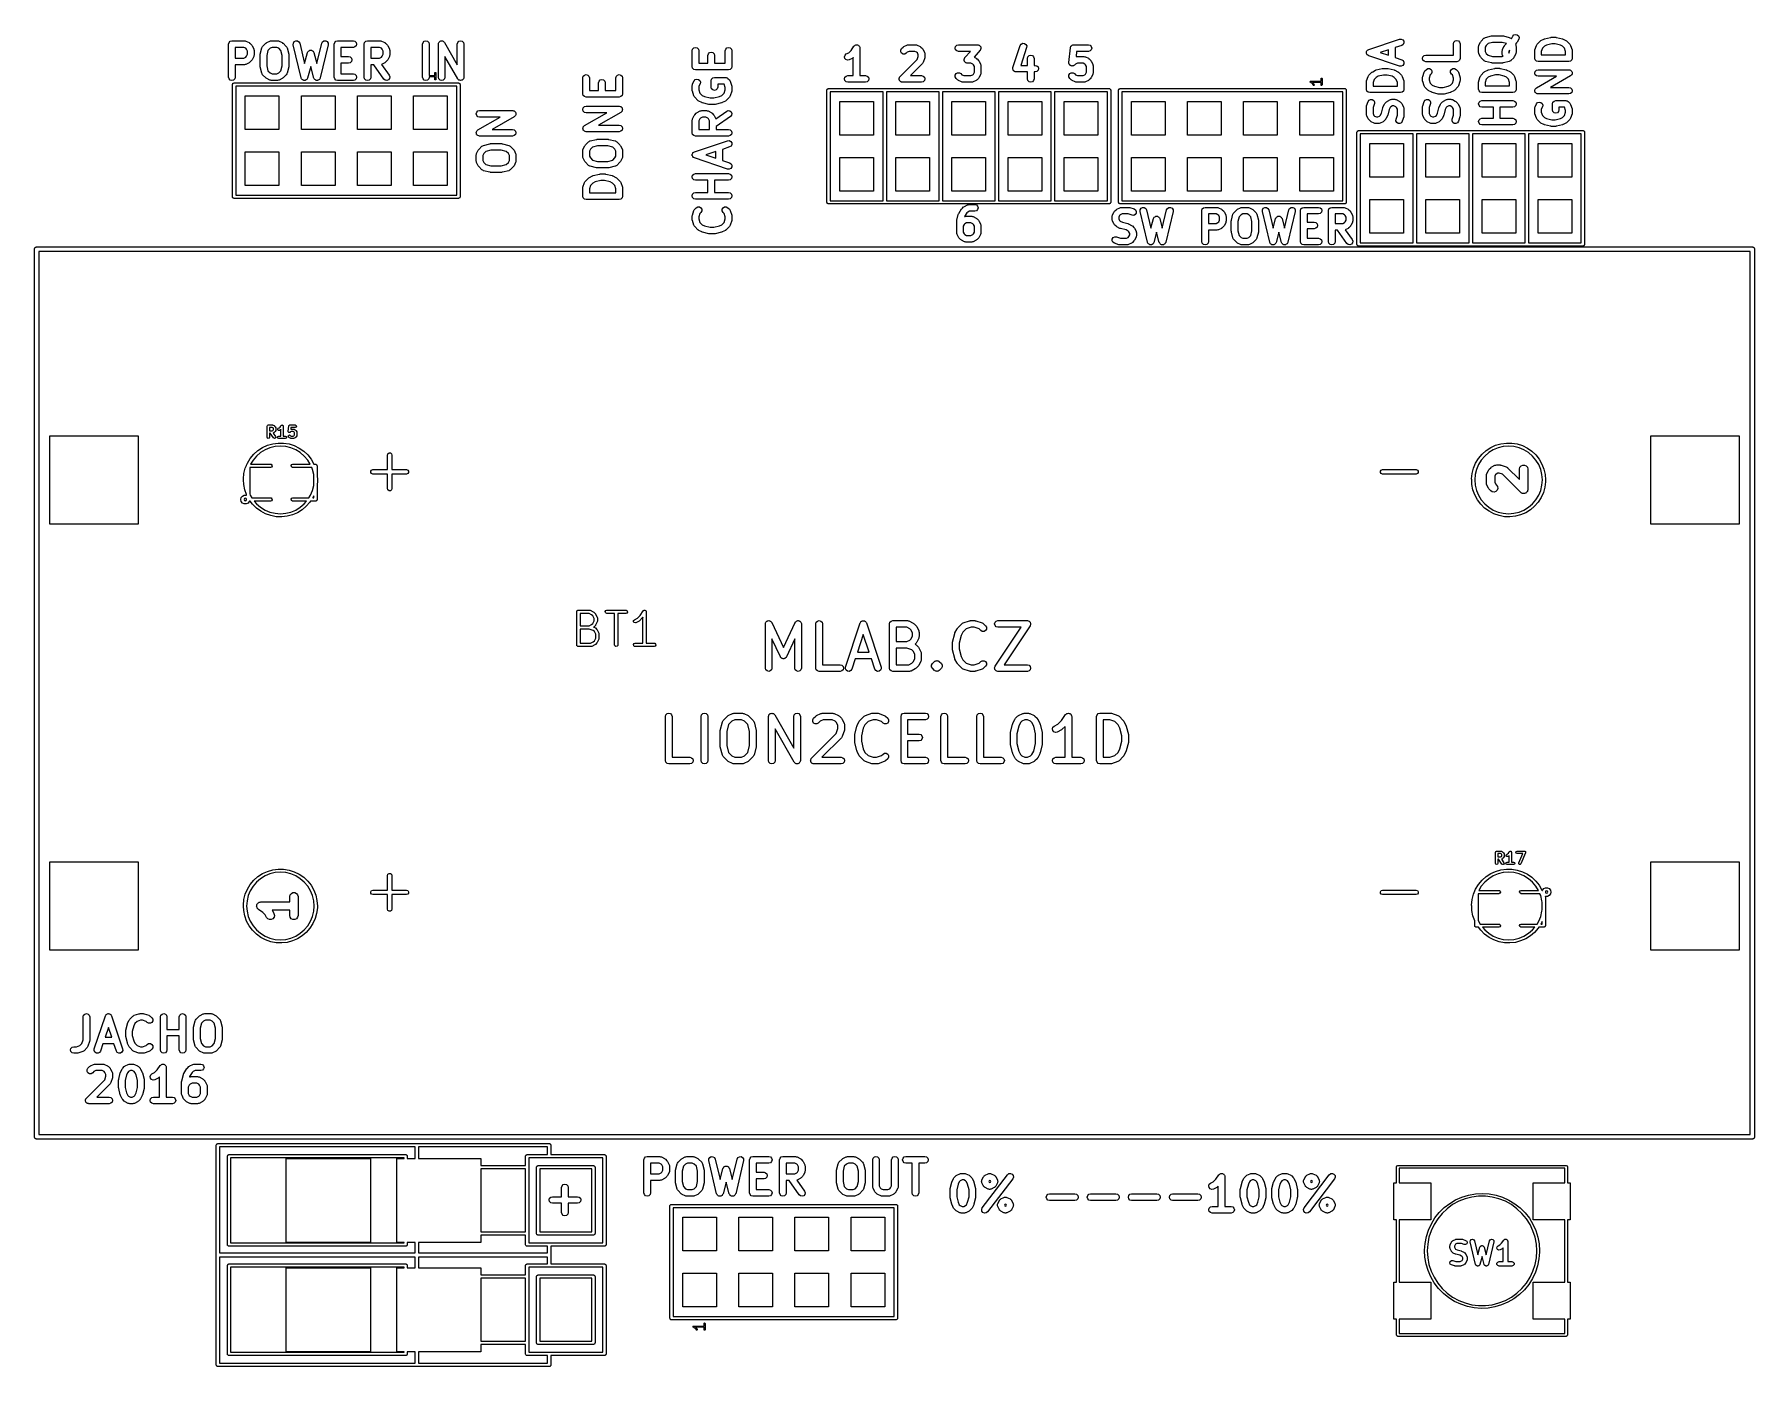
# Model space of a CAD drawing. Extents: x 0.06 to 3.13, y 0.01 to 2.39.
import ezdxf

# ---------------------------------------------------------------- set-up
doc = ezdxf.new("R2010")
doc.units = 0
doc.header["$MEASUREMENT"] = 0
doc.layers.add('BLACK', color=7, linetype='CONTINUOUS')

msp = doc.modelspace()

# ---------------------------------------------------------------- linework, layer by layer
at = {"layer": 'BLACK', "linetype": 'CONTINUOUS'}
for p, q in [((0.410214, 2.37234), (0.411005, 2.37529)), ((0.410214, 2.31328), (0.410214, 2.37234)), ((0.411005, 2.37529), (0.413166, 2.37745)), ((0.413166, 2.37745), (0.416119, 2.37825)), ((0.416119, 2.37825), (0.438616, 2.37825)), ((0.422025, 2.36643), (0.422025, 2.34731)), ((0.437222, 2.36643), (0.422025, 2.36643)), ((0.440742, 2.36467), (0.437222, 2.36643)), ((0.438616, 2.37825), (0.439928, 2.37789)), ((0.439928, 2.37789), (0.441257, 2.37762)), ((0.442199, 2.36322), (0.440742, 2.36467)), ((0.441257, 2.37762), (0.446882, 2.37481)), ((0.443959, 2.3597), (0.442199, 2.36322)), ((0.446882, 2.37481), (0.447593, 2.37418)), ((0.447593, 2.37418), (0.448417, 2.3737)), ((0.448417, 2.3737), (0.451229, 2.37089)), ((0.451229, 2.37089), (0.451704, 2.37007)), ((0.451704, 2.37007), (0.452335, 2.36936)), ((0.452335, 2.36936), (0.455147, 2.36373)), ((0.455147, 2.36373), (0.455419, 2.3624)), ((0.455419, 2.3624), (0.455771, 2.36109)), ((0.466633, 2.35409), (0.469445, 2.36534)), ((0.469445, 2.36534), (0.46947, 2.36538)), ((0.46947, 2.36543), (0.47021, 2.36671)), ((0.46947, 2.36538), (0.46947, 2.36543)), ((0.47021, 2.36671), (0.470929, 2.36801)), ((0.470929, 2.36801), (0.470973, 2.36803)), ((0.470973, 2.36803), (0.470999, 2.36808)), ((0.470999, 2.36808), (0.476623, 2.3737)), ((0.476623, 2.3737), (0.477446, 2.37418)), ((0.477446, 2.37418), (0.478158, 2.37481)), ((0.478158, 2.37481), (0.483782, 2.37762)), ((0.484297, 2.36467), (0.480507, 2.36088)), ((0.483782, 2.37762), (0.485112, 2.37789)), ((0.487817, 2.36643), (0.484297, 2.36467)), ((0.485112, 2.37789), (0.486423, 2.37825)), ((0.486423, 2.37825), (0.497672, 2.37825)), ((0.496277, 2.36643), (0.487817, 2.36643)), ((0.499798, 2.36467), (0.496277, 2.36643)), ((0.497672, 2.37825), (0.498983, 2.37789)), ((0.498983, 2.37789), (0.500313, 2.37762)), ((0.503588, 2.36088), (0.499798, 2.36467)), ((0.500313, 2.37762), (0.505937, 2.37481)), ((0.505937, 2.37481), (0.506648, 2.37418)), ((0.506648, 2.37418), (0.507472, 2.3737)), ((0.507472, 2.3737), (0.513096, 2.36808)), ((0.513096, 2.36808), (0.513122, 2.36803)), ((0.513122, 2.36803), (0.513166, 2.36801)), ((0.513166, 2.36801), (0.513884, 2.36671)), ((0.513884, 2.36671), (0.514624, 2.36543)), ((0.514624, 2.36543), (0.514624, 2.36538)), ((0.514624, 2.36538), (0.514649, 2.36534)), ((0.514649, 2.36534), (0.517461, 2.35409)), ((0.525672, 2.37097), (0.525758, 2.37403)), ((0.539733, 2.31192), (0.525672, 2.37097)), ((0.525758, 2.37403), (0.52736, 2.37663)), ((0.52736, 2.37663), (0.530049, 2.37808)), ((0.530049, 2.37808), (0.533105, 2.378)), ((0.533105, 2.378), (0.535709, 2.3764)), ((0.535709, 2.3764), (0.537162, 2.37371)), ((0.537162, 2.37371), (0.545802, 2.33742)), ((0.567651, 2.33742), (0.576291, 2.37371)), ((0.587781, 2.37097), (0.57372, 2.31192)), ((0.576291, 2.37371), (0.577745, 2.3764)), ((0.577745, 2.3764), (0.580348, 2.378)), ((0.580348, 2.378), (0.583404, 2.37808)), ((0.583404, 2.37808), (0.586093, 2.37663)), ((0.586093, 2.37663), (0.587695, 2.37403)), ((0.587695, 2.37403), (0.587781, 2.37097)), ((0.598628, 2.37234), (0.599419, 2.37529)), ((0.598628, 2.31328), (0.598628, 2.37234)), ((0.599419, 2.37529), (0.60158, 2.37745)), ((0.60158, 2.37745), (0.604533, 2.37825)), ((0.604533, 2.37825), (0.632655, 2.37825)), ((0.632655, 2.36643), (0.610439, 2.36643)), ((0.610439, 2.36643), (0.610439, 2.35012)), ((0.632655, 2.37825), (0.635607, 2.37745)), ((0.635607, 2.36723), (0.632655, 2.36643)), ((0.635607, 2.37745), (0.637769, 2.37529)), ((0.637769, 2.36939), (0.635607, 2.36723)), ((0.637769, 2.37529), (0.63856, 2.37234)), ((0.63856, 2.37234), (0.637769, 2.36939)), ((0.652058, 2.37234), (0.65285, 2.37529)), ((0.652058, 2.31328), (0.652058, 2.37234)), ((0.65285, 2.37529), (0.655011, 2.37745)), ((0.655011, 2.37745), (0.657964, 2.37825)), ((0.657964, 2.37825), (0.680461, 2.37825)), ((0.663869, 2.36643), (0.663869, 2.34731)), ((0.679067, 2.36643), (0.663869, 2.36643)), ((0.682587, 2.36467), (0.679067, 2.36643)), ((0.680461, 2.37825), (0.681772, 2.37789)), ((0.681772, 2.37789), (0.683102, 2.37762)), ((0.684044, 2.36322), (0.682587, 2.36467)), ((0.683102, 2.37762), (0.688726, 2.37481)), ((0.685804, 2.3597), (0.684044, 2.36322)), ((0.688726, 2.37481), (0.689438, 2.37418)), ((0.689438, 2.37418), (0.690261, 2.3737)), ((0.690261, 2.3737), (0.693073, 2.37089)), ((0.693073, 2.37089), (0.693549, 2.37007)), ((0.693549, 2.37007), (0.69418, 2.36936)), ((0.69418, 2.36936), (0.696992, 2.36373)), ((0.696992, 2.36373), (0.697264, 2.3624)), ((0.697264, 2.3624), (0.697615, 2.36109)), ((0.756108, 2.37234), (0.756899, 2.37529)), ((0.756108, 2.31328), (0.756108, 2.37234)), ((0.756899, 2.37529), (0.759061, 2.37745)), ((0.759061, 2.37745), (0.762013, 2.37825)), ((0.762013, 2.37825), (0.764966, 2.37745)), ((0.764966, 2.37745), (0.767128, 2.37529)), ((0.767128, 2.37529), (0.767919, 2.37234)), ((0.767919, 2.37234), (0.767919, 2.31598)), ((0.784229, 2.37237), (0.784629, 2.37383)), ((0.784233, 2.37235), (0.784229, 2.37237)), ((0.784229, 2.37234), (0.784233, 2.37235)), ((0.784229, 2.31328), (0.784229, 2.37234)), ((0.784629, 2.37383), (0.785021, 2.37529)), ((0.785021, 2.37529), (0.78503, 2.3753)), ((0.78503, 2.3753), (0.785034, 2.37532)), ((0.785034, 2.37532), (0.786111, 2.37638)), ((0.786111, 2.37638), (0.787182, 2.37745)), ((0.787182, 2.37745), (0.787195, 2.37746)), ((0.787195, 2.37746), (0.787205, 2.37747)), ((0.787205, 2.37747), (0.78867, 2.37785)), ((0.78867, 2.37785), (0.790135, 2.37825)), ((0.790135, 2.37825), (0.790148, 2.37824)), ((0.790148, 2.37824), (0.790161, 2.37825)), ((0.790161, 2.37825), (0.791627, 2.37785)), ((0.791627, 2.37785), (0.793088, 2.37745)), ((0.793088, 2.37745), (0.793097, 2.37744)), ((0.793097, 2.37744), (0.79311, 2.37744)), ((0.79311, 2.37744), (0.794178, 2.37636)), ((0.794178, 2.37636), (0.795249, 2.37529)), ((0.795249, 2.37529), (0.795253, 2.37528)), ((0.795253, 2.37528), (0.795262, 2.37527)), ((0.795262, 2.37527), (0.817975, 2.33552)), ((0.817975, 2.37234), (0.818766, 2.37529)), ((0.817975, 2.33552), (0.817975, 2.37234)), ((0.818766, 2.37529), (0.820928, 2.37745)), ((0.820928, 2.37745), (0.823881, 2.37825)), ((0.823881, 2.37825), (0.826834, 2.37745)), ((0.826834, 2.37745), (0.828995, 2.37529)), ((0.828995, 2.37529), (0.829786, 2.37234)), ((0.829786, 2.37234), (0.829786, 2.31328)), ((1.23675, 2.36029), (1.23755, 2.36325)), ((1.23755, 2.36325), (1.23971, 2.36541)), ((1.23971, 2.36541), (1.24266, 2.3662)), ((1.24266, 2.3662), (1.24561, 2.36541)), ((1.24561, 2.36541), (1.24777, 2.36325)), ((1.24777, 2.36325), (1.24857, 2.36029)), ((1.29581, 2.36029), (1.2966, 2.36325)), ((1.2966, 2.36325), (1.29876, 2.36541)), ((1.29876, 2.36541), (1.30172, 2.3662)), ((1.30172, 2.3662), (1.30467, 2.36541)), ((1.30467, 2.36541), (1.30683, 2.36325)), ((1.30683, 2.36325), (1.30762, 2.36029)), ((1.52016, 2.36107), (1.52509, 2.36846)), ((1.52509, 2.36846), (1.5261, 2.36935)), ((1.5261, 2.36935), (1.52705, 2.3703)), ((1.52705, 2.3703), (1.52724, 2.37035)), ((1.52724, 2.37035), (1.52738, 2.37048)), ((1.52738, 2.37048), (1.5287, 2.37074)), ((1.5287, 2.37074), (1.53, 2.37109)), ((1.53, 2.37109), (1.53019, 2.37104)), ((1.53019, 2.37104), (1.53038, 2.37108)), ((1.53038, 2.37108), (1.53165, 2.37065)), ((1.53165, 2.37065), (1.53295, 2.3703)), ((1.53295, 2.3703), (1.53309, 2.37016)), ((1.53309, 2.37016), (1.53328, 2.3701)), ((1.53328, 2.3701), (1.53416, 2.36909)), ((1.53416, 2.36909), (1.53511, 2.36814)), ((1.53511, 2.36814), (1.53516, 2.36795)), ((1.53516, 2.36795), (1.53529, 2.3678)), ((1.53529, 2.3678), (1.53556, 2.36648)), ((1.53556, 2.36648), (1.53591, 2.36518)), ((1.53591, 2.36518), (1.53591, 2.31597)), ((1.60855, 2.36146), (1.61008, 2.36411)), ((1.61008, 2.36411), (1.6127, 2.36673)), ((1.6127, 2.36673), (1.61352, 2.36721)), ((1.61352, 2.36721), (1.61424, 2.36784)), ((1.61424, 2.36784), (1.61948, 2.37047)), ((1.61948, 2.37047), (1.62081, 2.37074)), ((1.62081, 2.37074), (1.62213, 2.37109)), ((1.62213, 2.37109), (1.63525, 2.37109)), ((1.63525, 2.37109), (1.63656, 2.37074)), ((1.63656, 2.37074), (1.63789, 2.37047)), ((1.63789, 2.37047), (1.64314, 2.36784)), ((1.64314, 2.36784), (1.64385, 2.36721)), ((1.64385, 2.36721), (1.64467, 2.36673)), ((1.64467, 2.36673), (1.6473, 2.36411)), ((1.6473, 2.36411), (1.64777, 2.36329)), ((1.64777, 2.36329), (1.64841, 2.36258)), ((1.64841, 2.36258), (1.65103, 2.35733)), ((1.70572, 2.36518), (1.70651, 2.36814)), ((1.70651, 2.36223), (1.70572, 2.36518)), ((1.70651, 2.36814), (1.70867, 2.3703)), ((1.70867, 2.36007), (1.70651, 2.36223)), ((1.70867, 2.3703), (1.71163, 2.37109)), ((1.71163, 2.37109), (1.74575, 2.37109)), ((1.74575, 2.37109), (1.74631, 2.37094)), ((1.74631, 2.37094), (1.74689, 2.37098)), ((1.74689, 2.37098), (1.74776, 2.37055)), ((1.74776, 2.37055), (1.7487, 2.3703)), ((1.7487, 2.3703), (1.74911, 2.36989)), ((1.74911, 2.36989), (1.74964, 2.36963)), ((1.74964, 2.36963), (1.75018, 2.36882)), ((1.75018, 2.36882), (1.75086, 2.36814)), ((1.75045, 2.36182), (1.75019, 2.36129)), ((1.75086, 2.36223), (1.75045, 2.36182)), ((1.75086, 2.36814), (1.75101, 2.36757)), ((1.75111, 2.36317), (1.75086, 2.36223)), ((1.75101, 2.36757), (1.75134, 2.36709)), ((1.75154, 2.36404), (1.75111, 2.36317)), ((1.75134, 2.36709), (1.7514, 2.36612)), ((1.7514, 2.36612), (1.75165, 2.36518)), ((1.75165, 2.36518), (1.7515, 2.36462)), ((1.7515, 2.36462), (1.75154, 2.36404)), ((1.80865, 2.33031), (1.82177, 2.36968)), ((1.82177, 2.36968), (1.82346, 2.37223)), ((1.83298, 2.36594), (1.82245, 2.33434)), ((1.82346, 2.37223), (1.82619, 2.37359)), ((1.82619, 2.37359), (1.82924, 2.37341)), ((1.82924, 2.37341), (1.83179, 2.37173)), ((1.83179, 2.37173), (1.83316, 2.36899)), ((1.83316, 2.36899), (1.83298, 2.36594)), ((1.90838, 2.33952), (1.911, 2.36577)), ((1.911, 2.36577), (1.91144, 2.36693)), ((1.91144, 2.36693), (1.91176, 2.36814)), ((1.91176, 2.36814), (1.91198, 2.36835)), ((1.91198, 2.36835), (1.91208, 2.36863)), ((1.91208, 2.36863), (1.91304, 2.36942)), ((1.91304, 2.36942), (1.91392, 2.3703)), ((1.91392, 2.3703), (1.91421, 2.37038)), ((1.91421, 2.37038), (1.91445, 2.37057)), ((1.91445, 2.37057), (1.91568, 2.37077)), ((1.91568, 2.37077), (1.91688, 2.37109)), ((1.91688, 2.37109), (1.94312, 2.37109)), ((1.94312, 2.37109), (1.94608, 2.3703)), ((1.94608, 2.3703), (1.94824, 2.36814)), ((1.94824, 2.36223), (1.94608, 2.36007)), ((1.94824, 2.36814), (1.94903, 2.36518)), ((1.94903, 2.36518), (1.94824, 2.36223)), ((2.4407, 2.36126), (2.4409, 2.36156)), ((2.4409, 2.36156), (2.44196, 2.36209)), ((2.44196, 2.36209), (2.44295, 2.36274)), ((2.44295, 2.36274), (2.49807, 2.38111)), ((2.47828, 2.36207), (2.46349, 2.35714)), ((2.47828, 2.35221), (2.47828, 2.36207)), ((2.5018, 2.36991), (2.49009, 2.36601)), ((2.49009, 2.36601), (2.49009, 2.34827)), ((2.49807, 2.38111), (2.50112, 2.3813)), ((2.50112, 2.3813), (2.50385, 2.37993)), ((2.50435, 2.37159), (2.5018, 2.36991)), ((2.50385, 2.37993), (2.50554, 2.37738)), ((2.50572, 2.37433), (2.50435, 2.37159)), ((2.50554, 2.37738), (2.50572, 2.37433)), ((2.59403, 2.37289), (2.59482, 2.37584)), ((2.59403, 2.35255), (2.59403, 2.37289)), ((2.59482, 2.37584), (2.59698, 2.378)), ((2.59698, 2.378), (2.59993, 2.37879)), ((2.59993, 2.37879), (2.60289, 2.378)), ((2.60289, 2.378), (2.60505, 2.37584)), ((2.60505, 2.37584), (2.60584, 2.37289)), ((2.60584, 2.37289), (2.60584, 2.34664)), ((2.63891, 2.36789), (2.63926, 2.3692)), ((2.63891, 2.35739), (2.63891, 2.36789)), ((2.63926, 2.3692), (2.63953, 2.37053)), ((2.63953, 2.37053), (2.64216, 2.37578)), ((2.64216, 2.37578), (2.64279, 2.37649)), ((2.64279, 2.37649), (2.64327, 2.37731)), ((2.64327, 2.37731), (2.64851, 2.38256)), ((2.64851, 2.38256), (2.64856, 2.38259)), ((2.64856, 2.38259), (2.64859, 2.38263)), ((2.64859, 2.38263), (2.64988, 2.38335)), ((2.64988, 2.38335), (2.65116, 2.38409)), ((2.65229, 2.36964), (2.65072, 2.36649)), ((2.65072, 2.36649), (2.65072, 2.35878)), ((2.65116, 2.38409), (2.65121, 2.38409)), ((2.65121, 2.38409), (2.65126, 2.38411)), ((2.65126, 2.38411), (2.66176, 2.38674)), ((2.65571, 2.37305), (2.65229, 2.36964)), ((2.66392, 2.3751), (2.65571, 2.37305)), ((2.66176, 2.38674), (2.66249, 2.38673)), ((2.66249, 2.38673), (2.66319, 2.38692)), ((2.66319, 2.38692), (2.68156, 2.38692)), ((2.68083, 2.3751), (2.66392, 2.3751)), ((2.68891, 2.37309), (2.68083, 2.3751)), ((2.68126, 2.36132), (2.68153, 2.36265)), ((2.68153, 2.36265), (2.68415, 2.3679)), ((2.68156, 2.38692), (2.68227, 2.38673)), ((2.68227, 2.38673), (2.68299, 2.38674)), ((2.68299, 2.38674), (2.69349, 2.38411)), ((2.68415, 2.3679), (2.68478, 2.36861)), ((2.68478, 2.36861), (2.68526, 2.36944)), ((2.68526, 2.36944), (2.68891, 2.37309)), ((2.69349, 2.38411), (2.69354, 2.38409)), ((2.69354, 2.38409), (2.69359, 2.38409)), ((2.69359, 2.38409), (2.69487, 2.38335)), ((2.69487, 2.38335), (2.69617, 2.38263)), ((2.69617, 2.38263), (2.69619, 2.38259)), ((2.69619, 2.38259), (2.69624, 2.38256)), ((2.69624, 2.38256), (2.69731, 2.38149)), ((2.69731, 2.38149), (2.69771, 2.38188)), ((2.69771, 2.38188), (2.6999, 2.38628)), ((2.6999, 2.38628), (2.70193, 2.38856)), ((2.70193, 2.38856), (2.70483, 2.38953)), ((2.70673, 2.37421), (2.7045, 2.37197)), ((2.7045, 2.37197), (2.70522, 2.37053)), ((2.70483, 2.38953), (2.70782, 2.38892)), ((2.70522, 2.37053), (2.70549, 2.3692)), ((2.70549, 2.3692), (2.70584, 2.36789)), ((2.70584, 2.36789), (2.70584, 2.35739)), ((2.70721, 2.37503), (2.70673, 2.37421)), ((2.70784, 2.37574), (2.70721, 2.37503)), ((2.70782, 2.38892), (2.71011, 2.38689)), ((2.71047, 2.38099), (2.70784, 2.37574)), ((2.71011, 2.38689), (2.71108, 2.38399)), ((2.71108, 2.38399), (2.71047, 2.38099)), ((2.73916, 2.36093), (2.73921, 2.36188)), ((2.73921, 2.36188), (2.74184, 2.36975)), ((2.74184, 2.36975), (2.74259, 2.37089)), ((2.74259, 2.37089), (2.74327, 2.37206)), ((2.74327, 2.37206), (2.74851, 2.37731)), ((2.74851, 2.37731), (2.74934, 2.37779)), ((2.74934, 2.37779), (2.75005, 2.37842)), ((2.75005, 2.37842), (2.7553, 2.38104)), ((2.7526, 2.3647), (2.75072, 2.35905)), ((2.75619, 2.36828), (2.7526, 2.3647)), ((2.7553, 2.38104), (2.75594, 2.38117)), ((2.75594, 2.38117), (2.75651, 2.38149)), ((2.76, 2.37019), (2.75619, 2.36828)), ((2.75651, 2.38149), (2.76701, 2.38411)), ((2.76917, 2.37248), (2.76, 2.37019)), ((2.76701, 2.38411), (2.76773, 2.3841)), ((2.76773, 2.3841), (2.76844, 2.38429)), ((2.76844, 2.38429), (2.77631, 2.38429)), ((2.77559, 2.37248), (2.76917, 2.37248)), ((2.78475, 2.37019), (2.77559, 2.37248)), ((2.77631, 2.38429), (2.77702, 2.3841)), ((2.77702, 2.3841), (2.77774, 2.38411)), ((2.77774, 2.38411), (2.78824, 2.38149)), ((2.78856, 2.36828), (2.78475, 2.37019)), ((2.78824, 2.38149), (2.78881, 2.38117)), ((2.79215, 2.3647), (2.78856, 2.36828)), ((2.78881, 2.38117), (2.78945, 2.38104)), ((2.78945, 2.38104), (2.7947, 2.37842)), ((2.79403, 2.35905), (2.79215, 2.3647)), ((2.7947, 2.37842), (2.79541, 2.37779)), ((2.79541, 2.37779), (2.79624, 2.37731)), ((2.79624, 2.37731), (2.80149, 2.37206)), ((2.80149, 2.37206), (2.80216, 2.37089)), ((2.80216, 2.37089), (2.80291, 2.36975)), ((2.80291, 2.36975), (2.80554, 2.36188)), ((2.80554, 2.36188), (2.80559, 2.36093)), ((0.422025, 2.34731), (0.437222, 2.34731)), ((0.438616, 2.3355), (0.422025, 2.3355)), ((0.422025, 2.3355), (0.422025, 2.31328)), ((0.437222, 2.34731), (0.440742, 2.34907)), ((0.439928, 2.33585), (0.438616, 2.3355)), ((0.441257, 2.33612), (0.439928, 2.33585)), ((0.440742, 2.34907), (0.442199, 2.35053)), ((0.446882, 2.33894), (0.441257, 2.33612)), ((0.442199, 2.35053), (0.443959, 2.35405)), ((0.443959, 2.35405), (0.443959, 2.3597)), ((0.447593, 2.33957), (0.446882, 2.33894)), ((0.448417, 2.34004), (0.447593, 2.33957)), ((0.451229, 2.34285), (0.448417, 2.34004)), ((0.451704, 2.34368), (0.451229, 2.34285)), ((0.452335, 2.34439), (0.451704, 2.34368)), ((0.455147, 2.35001), (0.452335, 2.34439)), ((0.455419, 2.35134), (0.455147, 2.35001)), ((0.455771, 2.35265), (0.455419, 2.35134)), ((0.455771, 2.36109), (0.455771, 2.35265)), ((0.466457, 2.35265), (0.466645, 2.35336)), ((0.466457, 2.33297), (0.466457, 2.35265)), ((0.466645, 2.33227), (0.466457, 2.33297)), ((0.466645, 2.35336), (0.466633, 2.35409)), ((0.466633, 2.33154), (0.466645, 2.33227)), ((0.469445, 2.32029), (0.466633, 2.33154)), ((0.480507, 2.36088), (0.478268, 2.35193)), ((0.478268, 2.35193), (0.478268, 2.3337)), ((0.478268, 2.3337), (0.480507, 2.32474)), ((0.505827, 2.35193), (0.503588, 2.36088)), ((0.503588, 2.32474), (0.505827, 2.3337)), ((0.505827, 2.3337), (0.505827, 2.35193)), ((0.517461, 2.33154), (0.514649, 2.32029)), ((0.517461, 2.35409), (0.517449, 2.35336)), ((0.517449, 2.35336), (0.517638, 2.35265)), ((0.517638, 2.33297), (0.517449, 2.33227)), ((0.517449, 2.33227), (0.517461, 2.33154)), ((0.517638, 2.35265), (0.517638, 2.33297)), ((0.545802, 2.33742), (0.551021, 2.35699)), ((0.551021, 2.35699), (0.551024, 2.35699)), ((0.551024, 2.357), (0.551787, 2.35832)), ((0.551024, 2.35699), (0.551024, 2.357)), ((0.556727, 2.33255), (0.551184, 2.31176)), ((0.551787, 2.35832), (0.552546, 2.35964)), ((0.552546, 2.35964), (0.552552, 2.35964)), ((0.552552, 2.35964), (0.552556, 2.35965)), ((0.552556, 2.35965), (0.553875, 2.36041)), ((0.553875, 2.36041), (0.555191, 2.36117)), ((0.555191, 2.36117), (0.555199, 2.36117)), ((0.555199, 2.36117), (0.555205, 2.36117)), ((0.555205, 2.36117), (0.556727, 2.36117)), ((0.556727, 2.36117), (0.558248, 2.36117)), ((0.562269, 2.31176), (0.556727, 2.33255)), ((0.558248, 2.36117), (0.558255, 2.36117)), ((0.558255, 2.36117), (0.558262, 2.36117)), ((0.558262, 2.36117), (0.559579, 2.36041)), ((0.559579, 2.36041), (0.560897, 2.35965)), ((0.560897, 2.35965), (0.560901, 2.35964)), ((0.560901, 2.35964), (0.560907, 2.35964)), ((0.560907, 2.35964), (0.561667, 2.35832)), ((0.561667, 2.35832), (0.562429, 2.357)), ((0.562429, 2.357), (0.562429, 2.35699)), ((0.562429, 2.35699), (0.562433, 2.35699)), ((0.562433, 2.35699), (0.567651, 2.33742)), ((0.610439, 2.35012), (0.624218, 2.35012)), ((0.624218, 2.33831), (0.610439, 2.33831)), ((0.610439, 2.33831), (0.610439, 2.31919)), ((0.624218, 2.35012), (0.627171, 2.34933)), ((0.627171, 2.3391), (0.624218, 2.33831)), ((0.627171, 2.34933), (0.629333, 2.34717)), ((0.629333, 2.34127), (0.627171, 2.3391)), ((0.629333, 2.34717), (0.630124, 2.34422)), ((0.630124, 2.34422), (0.629333, 2.34127)), ((0.663869, 2.34731), (0.679067, 2.34731)), ((0.66895, 2.3355), (0.663869, 2.3355)), ((0.663869, 2.3355), (0.663869, 2.31328)), ((0.686872, 2.3099), (0.66895, 2.3355)), ((0.679067, 2.34731), (0.682587, 2.34907)), ((0.682587, 2.34907), (0.684044, 2.35053)), ((0.683102, 2.33612), (0.682952, 2.33609)), ((0.682952, 2.33609), (0.696548, 2.31667)), ((0.688726, 2.33894), (0.683102, 2.33612)), ((0.684044, 2.35053), (0.685804, 2.35405)), ((0.685804, 2.35405), (0.685804, 2.3597)), ((0.689438, 2.33957), (0.688726, 2.33894)), ((0.690261, 2.34004), (0.689438, 2.33957)), ((0.693073, 2.34285), (0.690261, 2.34004)), ((0.693549, 2.34368), (0.693073, 2.34285)), ((0.69418, 2.34439), (0.693549, 2.34368)), ((0.696992, 2.35001), (0.69418, 2.34439)), ((0.697264, 2.35134), (0.696992, 2.35001)), ((0.697615, 2.35265), (0.697264, 2.35134)), ((0.697615, 2.36109), (0.697615, 2.35265)), ((0.818753, 2.31035), (0.79604, 2.3501)), ((0.79604, 2.3501), (0.79604, 2.31328)), ((1.23675, 2.33217), (1.23675, 2.36029)), ((1.23755, 2.32922), (1.23675, 2.33217)), ((1.24857, 2.36029), (1.24857, 2.33808)), ((1.24857, 2.33808), (1.26488, 2.33808)), ((1.26488, 2.35186), (1.26567, 2.35481)), ((1.26488, 2.33808), (1.26488, 2.35186)), ((1.26567, 2.35481), (1.26783, 2.35697)), ((1.26783, 2.35697), (1.27078, 2.35776)), ((1.27078, 2.35776), (1.27373, 2.35697)), ((1.27373, 2.35697), (1.2759, 2.35481)), ((1.2759, 2.35481), (1.27669, 2.35186)), ((1.27669, 2.35186), (1.27669, 2.33808)), ((1.27669, 2.33808), (1.29581, 2.33808)), ((1.29581, 2.33808), (1.29581, 2.36029)), ((1.30762, 2.33217), (1.30683, 2.32922)), ((1.30762, 2.36029), (1.30762, 2.33217)), ((1.50836, 2.34979), (1.50932, 2.35269)), ((1.50897, 2.34679), (1.50836, 2.34979)), ((1.511, 2.34451), (1.50897, 2.34679)), ((1.50932, 2.35269), (1.51161, 2.35472)), ((1.5139, 2.34354), (1.511, 2.34451)), ((1.51161, 2.35472), (1.516, 2.35691)), ((1.51689, 2.34415), (1.5139, 2.34354)), ((1.516, 2.35691), (1.52016, 2.36107)), ((1.52214, 2.34678), (1.51689, 2.34415)), ((1.52285, 2.34741), (1.52214, 2.34678)), ((1.52368, 2.34788), (1.52285, 2.34741)), ((1.52409, 2.3483), (1.52368, 2.34788)), ((1.52409, 2.31597), (1.52409, 2.3483)), ((1.60745, 2.31424), (1.63796, 2.34475)), ((1.60855, 2.35841), (1.60855, 2.36146)), ((1.61008, 2.35576), (1.60855, 2.35841)), ((1.61272, 2.35423), (1.61008, 2.35576)), ((1.61578, 2.35423), (1.61272, 2.35423)), ((1.61843, 2.35576), (1.61578, 2.35423)), ((1.62037, 2.35771), (1.61843, 2.35576)), ((1.62352, 2.35928), (1.62037, 2.35771)), ((1.63386, 2.35928), (1.62352, 2.35928)), ((1.6473, 2.33739), (1.62588, 2.31597)), ((1.637, 2.35771), (1.63386, 2.35928)), ((1.63827, 2.35644), (1.637, 2.35771)), ((1.63796, 2.34475), (1.63984, 2.35039)), ((1.63984, 2.35329), (1.63827, 2.35644)), ((1.63984, 2.35039), (1.63984, 2.35329)), ((1.64798, 2.33856), (1.6473, 2.33739)), ((1.64873, 2.33969), (1.64798, 2.33856)), ((1.65135, 2.34757), (1.64873, 2.33969)), ((1.65103, 2.35733), (1.6513, 2.356)), ((1.6513, 2.356), (1.65165, 2.35469)), ((1.65141, 2.34852), (1.65135, 2.34757)), ((1.65165, 2.34944), (1.65141, 2.34852)), ((1.65165, 2.35469), (1.65165, 2.34944)), ((1.71163, 2.35928), (1.70867, 2.36007)), ((1.73273, 2.35928), (1.71163, 2.35928)), ((1.72147, 2.34419), (1.72162, 2.34475)), ((1.72172, 2.34325), (1.72147, 2.34419)), ((1.72158, 2.34533), (1.72201, 2.3462)), ((1.72162, 2.34475), (1.72158, 2.34533)), ((1.72179, 2.34228), (1.72172, 2.34325)), ((1.72211, 2.3418), (1.72179, 2.34228)), ((1.72201, 2.3462), (1.72226, 2.34714)), ((1.72226, 2.34123), (1.72211, 2.3418)), ((1.72226, 2.34714), (1.72267, 2.34755)), ((1.72295, 2.34055), (1.72226, 2.34123)), ((1.72267, 2.34755), (1.72293, 2.34808)), ((1.72293, 2.34808), (1.73273, 2.35928)), ((1.72349, 2.33974), (1.72295, 2.34055)), ((1.72401, 2.33948), (1.72349, 2.33974)), ((1.72442, 2.33907), (1.72401, 2.33948)), ((1.72536, 2.33882), (1.72442, 2.33907)), ((1.72623, 2.33839), (1.72536, 2.33882)), ((1.72681, 2.33843), (1.72623, 2.33839)), ((1.72738, 2.33828), (1.72681, 2.33843)), ((1.73386, 2.33828), (1.72738, 2.33828)), ((1.737, 2.33671), (1.73386, 2.33828)), ((1.73827, 2.33544), (1.737, 2.33671)), ((1.73984, 2.33229), (1.73827, 2.33544)), ((1.75019, 2.36129), (1.73925, 2.34879)), ((1.73925, 2.34879), (1.74314, 2.34684)), ((1.73984, 2.32196), (1.73984, 2.33229)), ((1.74314, 2.34684), (1.74385, 2.34621)), ((1.74385, 2.34621), (1.74467, 2.34574)), ((1.74467, 2.34574), (1.7473, 2.34311)), ((1.7473, 2.34311), (1.74777, 2.34229)), ((1.74777, 2.34229), (1.74841, 2.34158)), ((1.74841, 2.34158), (1.75103, 2.33633)), ((1.75103, 2.33633), (1.7513, 2.335)), ((1.7513, 2.335), (1.75165, 2.33369)), ((1.75165, 2.33369), (1.75165, 2.32056)), ((1.82245, 2.33434), (1.83459, 2.33434)), ((1.83459, 2.34681), (1.83538, 2.34976)), ((1.83459, 2.33434), (1.83459, 2.34681)), ((1.83538, 2.34976), (1.83755, 2.35193)), ((1.83755, 2.35193), (1.8405, 2.35272)), ((1.8405, 2.35272), (1.84345, 2.35193)), ((1.84345, 2.35193), (1.84561, 2.34976)), ((1.84561, 2.34976), (1.8464, 2.34681)), ((1.8464, 2.34681), (1.8464, 2.33434)), ((1.8464, 2.33434), (1.84837, 2.33434)), ((1.84837, 2.33434), (1.85133, 2.33355)), ((1.85133, 2.33355), (1.85349, 2.33139)), ((1.85349, 2.33139), (1.85428, 2.32844)), ((1.90855, 2.33847), (1.90838, 2.33952)), ((1.90855, 2.33741), (1.90855, 2.33847)), ((1.90879, 2.33699), (1.90855, 2.33741)), ((1.90887, 2.33651), (1.90879, 2.33699)), ((1.90954, 2.33568), (1.90887, 2.33651)), ((1.91008, 2.33476), (1.90954, 2.33568)), ((1.9105, 2.33452), (1.91008, 2.33476)), ((1.9108, 2.33414), (1.9105, 2.33452)), ((1.9118, 2.33377), (1.9108, 2.33414)), ((1.91272, 2.33323), (1.9118, 2.33377)), ((1.91321, 2.33323), (1.91272, 2.33323)), ((1.91366, 2.33306), (1.91321, 2.33323)), ((1.91472, 2.33323), (1.91366, 2.33306)), ((1.91578, 2.33323), (1.91472, 2.33323)), ((1.9162, 2.33348), (1.91578, 2.33323)), ((1.91668, 2.33355), (1.9162, 2.33348)), ((1.91751, 2.33423), (1.91668, 2.33355)), ((1.91843, 2.33476), (1.91751, 2.33423)), ((1.92037, 2.33671), (1.91843, 2.33476)), ((1.92352, 2.33828), (1.92037, 2.33671)), ((1.92222, 2.35928), (1.92128, 2.34987)), ((1.92128, 2.34987), (1.92213, 2.35009)), ((1.92213, 2.35009), (1.93525, 2.35009)), ((1.94312, 2.35928), (1.92222, 2.35928)), ((1.93386, 2.33828), (1.92352, 2.33828)), ((1.937, 2.33671), (1.93386, 2.33828)), ((1.93525, 2.35009), (1.93656, 2.34974)), ((1.93656, 2.34974), (1.93789, 2.34947)), ((1.93827, 2.33544), (1.937, 2.33671)), ((1.93789, 2.34947), (1.94314, 2.34684)), ((1.93984, 2.33229), (1.93827, 2.33544)), ((1.93984, 2.32196), (1.93984, 2.33229)), ((1.94608, 2.36007), (1.94312, 2.35928)), ((1.94314, 2.34684), (1.94385, 2.34621)), ((1.94385, 2.34621), (1.94467, 2.34574)), ((1.94467, 2.34574), (1.9473, 2.34311)), ((1.9473, 2.34311), (1.94777, 2.34229)), ((1.94777, 2.34229), (1.94841, 2.34158)), ((1.94841, 2.34158), (1.95103, 2.33633)), ((1.95103, 2.33633), (1.9513, 2.335)), ((1.9513, 2.335), (1.95165, 2.33369)), ((1.95165, 2.33369), (1.95165, 2.32056)), ((2.43903, 2.35832), (2.43919, 2.35865)), ((2.4391, 2.35714), (2.43903, 2.35832)), ((2.43903, 2.35596), (2.4391, 2.35714)), ((2.43919, 2.35563), (2.43903, 2.35596)), ((2.43919, 2.35865), (2.43921, 2.35901)), ((2.43921, 2.35527), (2.43919, 2.35563)), ((2.43921, 2.35901), (2.43987, 2.36)), ((2.43987, 2.35428), (2.43921, 2.35527)), ((2.43987, 2.36), (2.4404, 2.36106)), ((2.4404, 2.35322), (2.43987, 2.35428)), ((2.4404, 2.36106), (2.4407, 2.36126)), ((2.4407, 2.35302), (2.4404, 2.35322)), ((2.4409, 2.35272), (2.4407, 2.35302)), ((2.44196, 2.35219), (2.4409, 2.35272)), ((2.44295, 2.35154), (2.44196, 2.35219)), ((2.49807, 2.33316), (2.44295, 2.35154)), ((2.46349, 2.35714), (2.47828, 2.35221)), ((2.49009, 2.34827), (2.5018, 2.34437)), ((2.50112, 2.33298), (2.49807, 2.33316)), ((2.50385, 2.33435), (2.50112, 2.33298)), ((2.5018, 2.34437), (2.50435, 2.34268)), ((2.50554, 2.3369), (2.50385, 2.33435)), ((2.50435, 2.34268), (2.50572, 2.33995)), ((2.50572, 2.33995), (2.50554, 2.3369)), ((2.53891, 2.34664), (2.5397, 2.34959)), ((2.5397, 2.34369), (2.53891, 2.34664)), ((2.5397, 2.34959), (2.54186, 2.35175)), ((2.54186, 2.34153), (2.5397, 2.34369)), ((2.54186, 2.35175), (2.54482, 2.35255)), ((2.54482, 2.34073), (2.54186, 2.34153)), ((2.54482, 2.35255), (2.59403, 2.35255)), ((2.59993, 2.34073), (2.54482, 2.34073)), ((2.60289, 2.34153), (2.59993, 2.34073)), ((2.60505, 2.34369), (2.60289, 2.34153)), ((2.60584, 2.34664), (2.60505, 2.34369)), ((2.63926, 2.35608), (2.63891, 2.35739)), ((2.63953, 2.35475), (2.63926, 2.35608)), ((2.64216, 2.3495), (2.63953, 2.35475)), ((2.64279, 2.34879), (2.64216, 2.3495)), ((2.64327, 2.34796), (2.64279, 2.34879)), ((2.64851, 2.34271), (2.64327, 2.34796)), ((2.64856, 2.34269), (2.64851, 2.34271)), ((2.64859, 2.34264), (2.64856, 2.34269)), ((2.64988, 2.34193), (2.64859, 2.34264)), ((2.65116, 2.34119), (2.64988, 2.34193)), ((2.65072, 2.35878), (2.65229, 2.35564)), ((2.65121, 2.34119), (2.65116, 2.34119)), ((2.65126, 2.34116), (2.65121, 2.34119)), ((2.66176, 2.33854), (2.65126, 2.34116)), ((2.65229, 2.35564), (2.65571, 2.35222)), ((2.65571, 2.35222), (2.66392, 2.35017)), ((2.66249, 2.33855), (2.66176, 2.33854)), ((2.66319, 2.33836), (2.66249, 2.33855)), ((2.68156, 2.33836), (2.66319, 2.33836)), ((2.66392, 2.35017), (2.68083, 2.35017)), ((2.68083, 2.35017), (2.68284, 2.35067)), ((2.68091, 2.36001), (2.68126, 2.36132)), ((2.68091, 2.35476), (2.68091, 2.36001)), ((2.6817, 2.35181), (2.68091, 2.35476)), ((2.68227, 2.33855), (2.68156, 2.33836)), ((2.68284, 2.35067), (2.6817, 2.35181)), ((2.68299, 2.33854), (2.68227, 2.33855)), ((2.69349, 2.34116), (2.68299, 2.33854)), ((2.69403, 2.36124), (2.69272, 2.35862)), ((2.69272, 2.35616), (2.69403, 2.35878)), ((2.69272, 2.35862), (2.69272, 2.35616)), ((2.69354, 2.34119), (2.69349, 2.34116)), ((2.69359, 2.34119), (2.69354, 2.34119)), ((2.69487, 2.34193), (2.69359, 2.34119)), ((2.69403, 2.35878), (2.69403, 2.36124)), ((2.69617, 2.34264), (2.69487, 2.34193)), ((2.69619, 2.34269), (2.69617, 2.34264)), ((2.69624, 2.34271), (2.69619, 2.34269)), ((2.70149, 2.34796), (2.69624, 2.34271)), ((2.70196, 2.34879), (2.70149, 2.34796)), ((2.70259, 2.3495), (2.70196, 2.34879)), ((2.70522, 2.35475), (2.70259, 2.3495)), ((2.70549, 2.35608), (2.70522, 2.35475)), ((2.70584, 2.35739), (2.70549, 2.35608)), ((2.73891, 2.36001), (2.73916, 2.36093)), ((2.73891, 2.34689), (2.73891, 2.36001)), ((2.7397, 2.34394), (2.73891, 2.34689)), ((2.74186, 2.34178), (2.7397, 2.34394)), ((2.74482, 2.34098), (2.74186, 2.34178)), ((2.79993, 2.34098), (2.74482, 2.34098)), ((2.75072, 2.35905), (2.75072, 2.3528)), ((2.75072, 2.3528), (2.79403, 2.3528)), ((2.79403, 2.3528), (2.79403, 2.35905)), ((2.80289, 2.34178), (2.79993, 2.34098)), ((2.80505, 2.34394), (2.80289, 2.34178)), ((2.80584, 2.34689), (2.80505, 2.34394)), ((2.80559, 2.36093), (2.80584, 2.36001)), ((2.80584, 2.36001), (2.80584, 2.34689)), ((0.411005, 2.31033), (0.410214, 2.31328)), ((0.413166, 2.30817), (0.411005, 2.31033)), ((0.416119, 2.30738), (0.413166, 2.30817)), ((0.419072, 2.30817), (0.416119, 2.30738)), ((0.417047, 2.3), (0.417115, 2.30038)), ((0.417092, 2.30051), (0.417158, 2.30063)), ((0.417115, 2.30038), (0.417092, 2.30051)), ((0.417158, 2.30063), (0.417225, 2.30101)), ((0.417225, 2.30101), (0.417718, 2.3016)), ((0.417718, 2.3016), (0.418102, 2.30226)), ((0.418102, 2.30226), (0.418352, 2.30235)), ((0.418352, 2.30235), (0.418524, 2.30256)), ((0.418524, 2.30256), (0.419279, 2.30269)), ((0.421234, 2.31033), (0.419072, 2.30817)), ((0.419279, 2.30269), (0.42, 2.30295)), ((0.42, 2.30295), (0.82, 2.30295)), ((0.422025, 2.31328), (0.421234, 2.31033)), ((0.46947, 2.32024), (0.469445, 2.32029)), ((0.46947, 2.32019), (0.46947, 2.32024)), ((0.470211, 2.31891), (0.46947, 2.32019)), ((0.470929, 2.31762), (0.470211, 2.31891)), ((0.470973, 2.31759), (0.470929, 2.31762)), ((0.470999, 2.31755), (0.470973, 2.31759)), ((0.476623, 2.31192), (0.470999, 2.31755)), ((0.477446, 2.31145), (0.476623, 2.31192)), ((0.478158, 2.31081), (0.477446, 2.31145)), ((0.483782, 2.308), (0.478158, 2.31081)), ((0.480507, 2.32474), (0.484297, 2.32095)), ((0.485112, 2.30773), (0.483782, 2.308)), ((0.484297, 2.32095), (0.487817, 2.31919)), ((0.486423, 2.30738), (0.485112, 2.30773)), ((0.497672, 2.30738), (0.486423, 2.30738)), ((0.487817, 2.31919), (0.496277, 2.31919)), ((0.496277, 2.31919), (0.499798, 2.32095)), ((0.498983, 2.30773), (0.497672, 2.30738)), ((0.500313, 2.308), (0.498983, 2.30773)), ((0.499798, 2.32095), (0.503588, 2.32474)), ((0.505937, 2.31081), (0.500313, 2.308)), ((0.506648, 2.31145), (0.505937, 2.31081)), ((0.507472, 2.31192), (0.506648, 2.31145)), ((0.513096, 2.31755), (0.507472, 2.31192)), ((0.513122, 2.31759), (0.513096, 2.31755)), ((0.513166, 2.31762), (0.513122, 2.31759)), ((0.513884, 2.31891), (0.513166, 2.31762)), ((0.514624, 2.32019), (0.513884, 2.31891)), ((0.514649, 2.32029), (0.514624, 2.32024)), ((0.514624, 2.32024), (0.514624, 2.32019)), ((0.539775, 2.31184), (0.539733, 2.31192)), ((0.539776, 2.31175), (0.539775, 2.31184)), ((0.5405, 2.3105), (0.539776, 2.31175)), ((0.541187, 2.30923), (0.5405, 2.3105)), ((0.541263, 2.30918), (0.541187, 2.30923)), ((0.541307, 2.3091), (0.541263, 2.30918)), ((0.542559, 2.30838), (0.541307, 2.3091)), ((0.54379, 2.30763), (0.542559, 2.30838)), ((0.543879, 2.30762), (0.54379, 2.30763)), ((0.543956, 2.30758), (0.543879, 2.30762)), ((0.545401, 2.30758), (0.543956, 2.30758)), ((0.546846, 2.30754), (0.545401, 2.30758)), ((0.546924, 2.30758), (0.546846, 2.30754)), ((0.547013, 2.30758), (0.546924, 2.30758)), ((0.548264, 2.30831), (0.547013, 2.30758)), ((0.549535, 2.30899), (0.548264, 2.30831)), ((0.549582, 2.30907), (0.549535, 2.30899)), ((0.549659, 2.30911), (0.549582, 2.30907)), ((0.55038, 2.31037), (0.549659, 2.30911)), ((0.551137, 2.3116), (0.55038, 2.31037)), ((0.55114, 2.31169), (0.551137, 2.3116)), ((0.551184, 2.31176), (0.55114, 2.31169)), ((0.562314, 2.31169), (0.562269, 2.31176)), ((0.562316, 2.3116), (0.562314, 2.31169)), ((0.563074, 2.31037), (0.562316, 2.3116)), ((0.563794, 2.30911), (0.563074, 2.31037)), ((0.563871, 2.30907), (0.563794, 2.30911)), ((0.563918, 2.30899), (0.563871, 2.30907)), ((0.565189, 2.30831), (0.563918, 2.30899)), ((0.56644, 2.30758), (0.565189, 2.30831)), ((0.566529, 2.30758), (0.56644, 2.30758)), ((0.566607, 2.30754), (0.566529, 2.30758)), ((0.568052, 2.30758), (0.566607, 2.30754)), ((0.569497, 2.30758), (0.568052, 2.30758)), ((0.569574, 2.30762), (0.569497, 2.30758)), ((0.569663, 2.30763), (0.569574, 2.30762)), ((0.570894, 2.30838), (0.569663, 2.30763)), ((0.572146, 2.3091), (0.570894, 2.30838)), ((0.572191, 2.30918), (0.572146, 2.3091)), ((0.572267, 2.30923), (0.572191, 2.30918)), ((0.572954, 2.3105), (0.572267, 2.30923)), ((0.573678, 2.31175), (0.572954, 2.3105)), ((0.57372, 2.31192), (0.573678, 2.31184)), ((0.573678, 2.31184), (0.573678, 2.31175)), ((0.599419, 2.31033), (0.598628, 2.31328)), ((0.60158, 2.30817), (0.599419, 2.31033)), ((0.604533, 2.30738), (0.60158, 2.30817)), ((0.632655, 2.30738), (0.604533, 2.30738)), ((0.610439, 2.31919), (0.632655, 2.31919)), ((0.632655, 2.31919), (0.635607, 2.3184)), ((0.635607, 2.30817), (0.632655, 2.30738)), ((0.635607, 2.3184), (0.637769, 2.31624)), ((0.637769, 2.31033), (0.635607, 2.30817)), ((0.637769, 2.31624), (0.63856, 2.31328)), ((0.63856, 2.31328), (0.637769, 2.31033)), ((0.65285, 2.31033), (0.652058, 2.31328)), ((0.655011, 2.30817), (0.65285, 2.31033)), ((0.657964, 2.30738), (0.655011, 2.30817)), ((0.660917, 2.30817), (0.657964, 2.30738)), ((0.663078, 2.31033), (0.660917, 2.30817)), ((0.663869, 2.31328), (0.663078, 2.31033)), ((0.689213, 2.30793), (0.686872, 2.3099)), ((0.692224, 2.3074), (0.689213, 2.30793)), ((0.695096, 2.30845), (0.692224, 2.3074)), ((0.697062, 2.31079), (0.695096, 2.30845)), ((0.696548, 2.31667), (0.697593, 2.3138)), ((0.697593, 2.3138), (0.697062, 2.31079)), ((0.756899, 2.31033), (0.756108, 2.31328)), ((0.759061, 2.30817), (0.756899, 2.31033)), ((0.762013, 2.30738), (0.759061, 2.30817)), ((0.764966, 2.30817), (0.762013, 2.30738)), ((0.767128, 2.31033), (0.764966, 2.30817)), ((0.767919, 2.31328), (0.767128, 2.31033)), ((0.767919, 2.31598), (0.777921, 2.31598)), ((0.777921, 2.31402), (0.767919, 2.31402)), ((0.767919, 2.31402), (0.767919, 2.31328)), ((0.777921, 2.32062), (0.778209, 2.32132)), ((0.777921, 2.31598), (0.777921, 2.32062)), ((0.777921, 2.30938), (0.777921, 2.31402)), ((0.778209, 2.30868), (0.777921, 2.30938)), ((0.778209, 2.32132), (0.778905, 2.32161)), ((0.778905, 2.30839), (0.778209, 2.30868)), ((0.778905, 2.32161), (0.779601, 2.32132)), ((0.779601, 2.30868), (0.778905, 2.30839)), ((0.779601, 2.32132), (0.779889, 2.32062)), ((0.779889, 2.30938), (0.779601, 2.30868)), ((0.779889, 2.32062), (0.779889, 2.30938)), ((0.785021, 2.31033), (0.784229, 2.31328)), ((0.787182, 2.30817), (0.785021, 2.31033)), ((0.790135, 2.30738), (0.787182, 2.30817)), ((0.793088, 2.30817), (0.790135, 2.30738)), ((0.795249, 2.31033), (0.793088, 2.30817)), ((0.79604, 2.31328), (0.795249, 2.31033)), ((0.818763, 2.31034), (0.818753, 2.31035)), ((0.818766, 2.31033), (0.818763, 2.31034)), ((0.819838, 2.30926), (0.818766, 2.31033)), ((0.820905, 2.30818), (0.819838, 2.30926)), ((0.82, 2.30295), (0.820384, 2.30289)), ((0.820384, 2.30289), (0.820513, 2.30291)), ((0.820513, 2.30291), (0.820626, 2.30284)), ((0.820626, 2.30284), (0.82101, 2.30277)), ((0.820918, 2.30818), (0.820905, 2.30818)), ((0.820928, 2.30817), (0.820918, 2.30818)), ((0.822389, 2.30778), (0.820928, 2.30817)), ((0.82101, 2.30277), (0.821598, 2.30228)), ((0.821598, 2.30228), (0.822262, 2.3019)), ((0.822262, 2.3019), (0.822353, 2.30165)), ((0.822353, 2.30165), (0.822557, 2.30148)), ((0.823854, 2.30738), (0.822389, 2.30778)), ((0.822557, 2.30148), (0.82269, 2.30072)), ((0.82269, 2.30072), (0.822953, 2.3)), ((0.823868, 2.30738), (0.823854, 2.30738)), ((0.823881, 2.30738), (0.823868, 2.30738)), ((0.825341, 2.30777), (0.823881, 2.30738)), ((0.826811, 2.30816), (0.825341, 2.30777)), ((0.82682, 2.30817), (0.826811, 2.30816)), ((0.826834, 2.30817), (0.82682, 2.30817)), ((0.827903, 2.30924), (0.826834, 2.30817)), ((0.828982, 2.31031), (0.827903, 2.30924)), ((0.828985, 2.31032), (0.828982, 2.31031)), ((0.828995, 2.31033), (0.828985, 2.31032)), ((0.829386, 2.31179), (0.828995, 2.31033)), ((0.829786, 2.31326), (0.829386, 2.31179)), ((0.829786, 2.31328), (0.829783, 2.31327)), ((0.829783, 2.31327), (0.829786, 2.31326)), ((1.04175, 2.31186), (1.04255, 2.31481)), ((1.04175, 2.28374), (1.04175, 2.31186)), ((1.04255, 2.31481), (1.04471, 2.31698)), ((1.04471, 2.31698), (1.04766, 2.31777)), ((1.04766, 2.31777), (1.05061, 2.31698)), ((1.05061, 2.31698), (1.05277, 2.31481)), ((1.05277, 2.31481), (1.05357, 2.31186)), ((1.05357, 2.31186), (1.05357, 2.28965)), ((1.06988, 2.30343), (1.07067, 2.30638)), ((1.06988, 2.28965), (1.06988, 2.30343)), ((1.07067, 2.30638), (1.07283, 2.30854)), ((1.07283, 2.30854), (1.07578, 2.30933)), ((1.07578, 2.30933), (1.07873, 2.30854)), ((1.07873, 2.30854), (1.0809, 2.30638)), ((1.0809, 2.30638), (1.08169, 2.30343)), ((1.08169, 2.30343), (1.08169, 2.28965)), ((1.10081, 2.31186), (1.1016, 2.31481)), ((1.10081, 2.28965), (1.10081, 2.31186)), ((1.1016, 2.31481), (1.10376, 2.31698)), ((1.10376, 2.31698), (1.10672, 2.31777)), ((1.10672, 2.31777), (1.10967, 2.31698)), ((1.10967, 2.31698), (1.11183, 2.31481)), ((1.11183, 2.31481), (1.11262, 2.31186)), ((1.11262, 2.31186), (1.11262, 2.28374)), ((1.23711, 2.29974), (1.23738, 2.30107)), ((1.23738, 2.30107), (1.24019, 2.30669)), ((1.23971, 2.32706), (1.23755, 2.32922)), ((1.24266, 2.32627), (1.23971, 2.32706)), ((1.24019, 2.30669), (1.24222, 2.30898)), ((1.24222, 2.30898), (1.24512, 2.30994)), ((1.30172, 2.32627), (1.24266, 2.32627)), ((1.24512, 2.30994), (1.24811, 2.30933)), ((1.24811, 2.30933), (1.2504, 2.3073)), ((1.25075, 2.30141), (1.24857, 2.29703)), ((1.2504, 2.3073), (1.25137, 2.3044)), ((1.25137, 2.3044), (1.25075, 2.30141)), ((1.2705, 2.30686), (1.27129, 2.30981)), ((1.2705, 2.29561), (1.2705, 2.30686)), ((1.27129, 2.30981), (1.27345, 2.31198)), ((1.27345, 2.31198), (1.27641, 2.31277)), ((1.27641, 2.31277), (1.29609, 2.31277)), ((1.29364, 2.30096), (1.28231, 2.30096)), ((1.28231, 2.30096), (1.28231, 2.29561)), ((1.29374, 2.30086), (1.29364, 2.30096)), ((1.29581, 2.29465), (1.29374, 2.30086)), ((1.29609, 2.31277), (1.29684, 2.31257)), ((1.29684, 2.31257), (1.29762, 2.31257)), ((1.29762, 2.31257), (1.29829, 2.31218)), ((1.29829, 2.31218), (1.29904, 2.31198)), ((1.29904, 2.31198), (1.29959, 2.31143)), ((1.29959, 2.31143), (1.30027, 2.31104)), ((1.30027, 2.31104), (1.30308, 2.30823)), ((1.30467, 2.32706), (1.30172, 2.32627)), ((1.30308, 2.30823), (1.30376, 2.30705)), ((1.30376, 2.30705), (1.30451, 2.30592)), ((1.30451, 2.30592), (1.30732, 2.29748)), ((1.30683, 2.32922), (1.30467, 2.32706)), ((1.50835, 2.31007), (1.50914, 2.31302)), ((1.50914, 2.30711), (1.50835, 2.31007)), ((1.50914, 2.31302), (1.5113, 2.31518)), ((1.5113, 2.30495), (1.50914, 2.30711)), ((1.5113, 2.31518), (1.51425, 2.31597)), ((1.51425, 2.30416), (1.5113, 2.30495)), ((1.51425, 2.31597), (1.52409, 2.31597)), ((1.54575, 2.30416), (1.51425, 2.30416)), ((1.53591, 2.31597), (1.54575, 2.31597)), ((1.54575, 2.31597), (1.5487, 2.31518)), ((1.5487, 2.30495), (1.54575, 2.30416)), ((1.5487, 2.31518), (1.55086, 2.31302)), ((1.55086, 2.30711), (1.5487, 2.30495)), ((1.55086, 2.31302), (1.55165, 2.31007)), ((1.55165, 2.31007), (1.55086, 2.30711)), ((1.60572, 2.31007), (1.60592, 2.31082)), ((1.60592, 2.30931), (1.60572, 2.31007)), ((1.60592, 2.31159), (1.60631, 2.31227)), ((1.60592, 2.31082), (1.60592, 2.31159)), ((1.60592, 2.30854), (1.60592, 2.30931)), ((1.60631, 2.30786), (1.60592, 2.30854)), ((1.60631, 2.31227), (1.60651, 2.31302)), ((1.60651, 2.30711), (1.60631, 2.30786)), ((1.60651, 2.31302), (1.60706, 2.31357)), ((1.60706, 2.30656), (1.60651, 2.30711)), ((1.60706, 2.31357), (1.60745, 2.31424)), ((1.60745, 2.30589), (1.60706, 2.30656)), ((1.60812, 2.3055), (1.60745, 2.30589)), ((1.60867, 2.30495), (1.60812, 2.3055)), ((1.60943, 2.30475), (1.60867, 2.30495)), ((1.6101, 2.30436), (1.60943, 2.30475)), ((1.61088, 2.30436), (1.6101, 2.30436)), ((1.61163, 2.30416), (1.61088, 2.30436)), ((1.64575, 2.30416), (1.61163, 2.30416)), ((1.62588, 2.31597), (1.64575, 2.31597)), ((1.64575, 2.31597), (1.6487, 2.31518)), ((1.6487, 2.30495), (1.64575, 2.30416)), ((1.6487, 2.31518), (1.65086, 2.31302)), ((1.65086, 2.30711), (1.6487, 2.30495)), ((1.65086, 2.31302), (1.65165, 2.31007)), ((1.65165, 2.31007), (1.65086, 2.30711)), ((1.70592, 2.31684), (1.70745, 2.31949)), ((1.70592, 2.31379), (1.70592, 2.31684)), ((1.70745, 2.31114), (1.70592, 2.31379)), ((1.70745, 2.31949), (1.7101, 2.32102)), ((1.71008, 2.30851), (1.70745, 2.31114)), ((1.7109, 2.30804), (1.71008, 2.30851)), ((1.7101, 2.32102), (1.71316, 2.32102)), ((1.71161, 2.30741), (1.7109, 2.30804)), ((1.71686, 2.30478), (1.71161, 2.30741)), ((1.71316, 2.32102), (1.7158, 2.31949)), ((1.7158, 2.31949), (1.71775, 2.31754)), ((1.71819, 2.30451), (1.71686, 2.30478)), ((1.71775, 2.31754), (1.7209, 2.31597)), ((1.7195, 2.30416), (1.71819, 2.30451)), ((1.73525, 2.30416), (1.7195, 2.30416)), ((1.7209, 2.31597), (1.73386, 2.31597)), ((1.73386, 2.31597), (1.737, 2.31754)), ((1.73656, 2.30451), (1.73525, 2.30416)), ((1.73789, 2.30478), (1.73656, 2.30451)), ((1.737, 2.31754), (1.73827, 2.31881)), ((1.74314, 2.30741), (1.73789, 2.30478)), ((1.73827, 2.31881), (1.73984, 2.32196)), ((1.74385, 2.30804), (1.74314, 2.30741)), ((1.74467, 2.30851), (1.74385, 2.30804)), ((1.7473, 2.31114), (1.74467, 2.30851)), ((1.74777, 2.31196), (1.7473, 2.31114)), ((1.74841, 2.31267), (1.74777, 2.31196)), ((1.75103, 2.31792), (1.74841, 2.31267)), ((1.7513, 2.31925), (1.75103, 2.31792)), ((1.75165, 2.32056), (1.7513, 2.31925)), ((1.80835, 2.32844), (1.80859, 2.32936)), ((1.8085, 2.32786), (1.80835, 2.32844)), ((1.80847, 2.32725), (1.8085, 2.32786)), ((1.80889, 2.3264), (1.80847, 2.32725)), ((1.80859, 2.32936), (1.80865, 2.33031)), ((1.80914, 2.32549), (1.80889, 2.3264)), ((1.80956, 2.32506), (1.80914, 2.32549)), ((1.80983, 2.32452), (1.80956, 2.32506)), ((1.81063, 2.324), (1.80983, 2.32452)), ((1.8113, 2.32332), (1.81063, 2.324)), ((1.81188, 2.32317), (1.8113, 2.32332)), ((1.81238, 2.32284), (1.81188, 2.32317)), ((1.81333, 2.32278), (1.81238, 2.32284)), ((1.81425, 2.32253), (1.81333, 2.32278)), ((1.83459, 2.32253), (1.81425, 2.32253)), ((1.83459, 2.31007), (1.83459, 2.32253)), ((1.83538, 2.30711), (1.83459, 2.31007)), ((1.83755, 2.30495), (1.83538, 2.30711)), ((1.8405, 2.30416), (1.83755, 2.30495)), ((1.84345, 2.30495), (1.8405, 2.30416)), ((1.84561, 2.30711), (1.84345, 2.30495)), ((1.8464, 2.31007), (1.84561, 2.30711)), ((1.84837, 2.32253), (1.8464, 2.32253)), ((1.8464, 2.32253), (1.8464, 2.31007)), ((1.85133, 2.32332), (1.84837, 2.32253)), ((1.85349, 2.32549), (1.85133, 2.32332)), ((1.85428, 2.32844), (1.85349, 2.32549)), ((1.90855, 2.31684), (1.91008, 2.31949)), ((1.90855, 2.31379), (1.90855, 2.31684)), ((1.91008, 2.31114), (1.90855, 2.31379)), ((1.91008, 2.31949), (1.91272, 2.32102)), ((1.9127, 2.30851), (1.91008, 2.31114)), ((1.91352, 2.30804), (1.9127, 2.30851)), ((1.91272, 2.32102), (1.91578, 2.32102)), ((1.91424, 2.30741), (1.91352, 2.30804)), ((1.91948, 2.30478), (1.91424, 2.30741)), ((1.91578, 2.32102), (1.91843, 2.31949)), ((1.91843, 2.31949), (1.92037, 2.31754)), ((1.92081, 2.30451), (1.91948, 2.30478)), ((1.92037, 2.31754), (1.92352, 2.31597)), ((1.92213, 2.30416), (1.92081, 2.30451)), ((1.93525, 2.30416), (1.92213, 2.30416)), ((1.92352, 2.31597), (1.93386, 2.31597)), ((1.93386, 2.31597), (1.937, 2.31754)), ((1.93656, 2.30451), (1.93525, 2.30416)), ((1.93789, 2.30478), (1.93656, 2.30451)), ((1.937, 2.31754), (1.93827, 2.31881)), ((1.94314, 2.30741), (1.93789, 2.30478)), ((1.93827, 2.31881), (1.93984, 2.32196)), ((1.94385, 2.30804), (1.94314, 2.30741)), ((1.94467, 2.30851), (1.94385, 2.30804)), ((1.9473, 2.31114), (1.94467, 2.30851)), ((1.94777, 2.31196), (1.9473, 2.31114)), ((1.94841, 2.31267), (1.94777, 2.31196)), ((1.95103, 2.31792), (1.94841, 2.31267)), ((1.9513, 2.31925), (1.95103, 2.31792)), ((1.95165, 2.32056), (1.9513, 2.31925)), ((2.33824, 2.305), (2.33835, 2.30526)), ((2.33827, 2.30491), (2.33824, 2.305)), ((2.33825, 2.30481), (2.33827, 2.30491)), ((2.33841, 2.30457), (2.33825, 2.30481)), ((2.33835, 2.30526), (2.3384, 2.30555)), ((2.3384, 2.30555), (2.33849, 2.3056)), ((2.33852, 2.3043), (2.33841, 2.30457)), ((2.33849, 2.3056), (2.33852, 2.3057)), ((2.33852, 2.3057), (2.33879, 2.30581)), ((2.33862, 2.30427), (2.33852, 2.3043)), ((2.33867, 2.30418), (2.33862, 2.30427)), ((2.34141, 2.30236), (2.33867, 2.30418)), ((2.33879, 2.30581), (2.33903, 2.30597)), ((2.33903, 2.30597), (2.33913, 2.30595)), ((2.33913, 2.30595), (2.33922, 2.30598)), ((2.33922, 2.30598), (2.35792, 2.30598)), ((2.3431, 2.30067), (2.34141, 2.30236)), ((2.35792, 2.30402), (2.34247, 2.30402)), ((2.34247, 2.30402), (2.34258, 2.30394)), ((2.34258, 2.30394), (2.34263, 2.30386)), ((2.34263, 2.30386), (2.34273, 2.30382)), ((2.34273, 2.30382), (2.3446, 2.30195)), ((2.34396, 2.29894), (2.3431, 2.30067)), ((2.3446, 2.30195), (2.34466, 2.3018)), ((2.34466, 2.3018), (2.34479, 2.30169)), ((2.34479, 2.30169), (2.34572, 2.29982)), ((2.35792, 2.31062), (2.35821, 2.31132)), ((2.35792, 2.30598), (2.35792, 2.31062)), ((2.35792, 2.29938), (2.35792, 2.30402)), ((2.35821, 2.31132), (2.35891, 2.31161)), ((2.35891, 2.31161), (2.3596, 2.31132)), ((2.3596, 2.31132), (2.35989, 2.31062)), ((2.35989, 2.31062), (2.35989, 2.29938)), ((2.43891, 2.30465), (2.43916, 2.30556)), ((2.43891, 2.29152), (2.43891, 2.30465)), ((2.43916, 2.30556), (2.43921, 2.30651)), ((2.43921, 2.30651), (2.44184, 2.31439)), ((2.44184, 2.31439), (2.44259, 2.31552)), ((2.44259, 2.31552), (2.44327, 2.3167)), ((2.44327, 2.3167), (2.44851, 2.32194)), ((2.44851, 2.32194), (2.44934, 2.32242)), ((2.44934, 2.32242), (2.45005, 2.32305)), ((2.45005, 2.32305), (2.4553, 2.32568)), ((2.4526, 2.30933), (2.45072, 2.30369)), ((2.45072, 2.30369), (2.45072, 2.29743)), ((2.45619, 2.31292), (2.4526, 2.30933)), ((2.4553, 2.32568), (2.45594, 2.32581)), ((2.45594, 2.32581), (2.45651, 2.32612)), ((2.46, 2.31482), (2.45619, 2.31292)), ((2.45651, 2.32612), (2.46701, 2.32875)), ((2.46917, 2.31711), (2.46, 2.31482)), ((2.46701, 2.32875), (2.46773, 2.32874)), ((2.46773, 2.32874), (2.46844, 2.32892)), ((2.46844, 2.32892), (2.47631, 2.32892)), ((2.47559, 2.31711), (2.46917, 2.31711)), ((2.48475, 2.31482), (2.47559, 2.31711)), ((2.47631, 2.32892), (2.47702, 2.32874)), ((2.47702, 2.32874), (2.47774, 2.32875)), ((2.47774, 2.32875), (2.48824, 2.32612)), ((2.48856, 2.31292), (2.48475, 2.31482)), ((2.48824, 2.32612), (2.48881, 2.32581)), ((2.49215, 2.30933), (2.48856, 2.31292)), ((2.48881, 2.32581), (2.48945, 2.32568)), ((2.48945, 2.32568), (2.4947, 2.32305)), ((2.49403, 2.30369), (2.49215, 2.30933)), ((2.49403, 2.29743), (2.49403, 2.30369)), ((2.4947, 2.32305), (2.49541, 2.32242)), ((2.49541, 2.32242), (2.49624, 2.32194)), ((2.49624, 2.32194), (2.50149, 2.3167)), ((2.50149, 2.3167), (2.50216, 2.31552)), ((2.50216, 2.31552), (2.50291, 2.31439)), ((2.50291, 2.31439), (2.50554, 2.30651)), ((2.50554, 2.30651), (2.50559, 2.30556)), ((2.50559, 2.30556), (2.50584, 2.30465)), ((2.50584, 2.30465), (2.50584, 2.29152)), ((2.53891, 2.31252), (2.53916, 2.31344)), ((2.53891, 2.30727), (2.53891, 2.31252)), ((2.53916, 2.30635), (2.53891, 2.30727)), ((2.53916, 2.31344), (2.53921, 2.31439)), ((2.53921, 2.3054), (2.53916, 2.30635)), ((2.53921, 2.31439), (2.54184, 2.32226)), ((2.54184, 2.29753), (2.53921, 2.3054)), ((2.54184, 2.32226), (2.54259, 2.32339)), ((2.54259, 2.32339), (2.54327, 2.32457)), ((2.54327, 2.32457), (2.54589, 2.32719)), ((2.54589, 2.32719), (2.54854, 2.32872)), ((2.54854, 2.32872), (2.55159, 2.32872)), ((2.5526, 2.3172), (2.55072, 2.31156)), ((2.55072, 2.31156), (2.55072, 2.30823)), ((2.55072, 2.30823), (2.5526, 2.30259)), ((2.55159, 2.32872), (2.55424, 2.32719)), ((2.55424, 2.31884), (2.5526, 2.3172)), ((2.5526, 2.30259), (2.55619, 2.299)), ((2.55424, 2.32719), (2.55577, 2.32455)), ((2.55577, 2.32149), (2.55424, 2.31884)), ((2.55577, 2.32455), (2.55577, 2.32149)), ((2.58856, 2.299), (2.59215, 2.30259)), ((2.58898, 2.32455), (2.59051, 2.32719)), ((2.58898, 2.32149), (2.58898, 2.32455)), ((2.59051, 2.31884), (2.58898, 2.32149)), ((2.59051, 2.32719), (2.59316, 2.32872)), ((2.59215, 2.3172), (2.59051, 2.31884)), ((2.59403, 2.31156), (2.59215, 2.3172)), ((2.59215, 2.30259), (2.59403, 2.30823)), ((2.59316, 2.32872), (2.59621, 2.32872)), ((2.59403, 2.30823), (2.59403, 2.31156)), ((2.59621, 2.32872), (2.59886, 2.32719)), ((2.59886, 2.32719), (2.60149, 2.32457)), ((2.60149, 2.32457), (2.60216, 2.32339)), ((2.60216, 2.32339), (2.60291, 2.32226)), ((2.60291, 2.32226), (2.60554, 2.31439)), ((2.60554, 2.3054), (2.60291, 2.29753)), ((2.60554, 2.31439), (2.60559, 2.31344)), ((2.60559, 2.30635), (2.60554, 2.3054)), ((2.60559, 2.31344), (2.60584, 2.31252)), ((2.60584, 2.30727), (2.60559, 2.30635)), ((2.60584, 2.31252), (2.60584, 2.30727)), ((2.63891, 2.3049), (2.63916, 2.30581)), ((2.63891, 2.29177), (2.63891, 2.3049)), ((2.63916, 2.30581), (2.63921, 2.30676)), ((2.63921, 2.30676), (2.64184, 2.31464)), ((2.64184, 2.31464), (2.64259, 2.31577)), ((2.64259, 2.31577), (2.64327, 2.31694)), ((2.64327, 2.31694), (2.64851, 2.32219)), ((2.64851, 2.32219), (2.64934, 2.32267)), ((2.64934, 2.32267), (2.65005, 2.3233)), ((2.65005, 2.3233), (2.6553, 2.32593)), ((2.6526, 2.30958), (2.65072, 2.30394)), ((2.65072, 2.30394), (2.65072, 2.29768)), ((2.65619, 2.31316), (2.6526, 2.30958)), ((2.6553, 2.32593), (2.65594, 2.32606)), ((2.65594, 2.32606), (2.65651, 2.32637)), ((2.66, 2.31507), (2.65619, 2.31316)), ((2.65651, 2.32637), (2.66701, 2.329)), ((2.66917, 2.31736), (2.66, 2.31507)), ((2.66701, 2.329), (2.66773, 2.32898)), ((2.66773, 2.32898), (2.66844, 2.32917)), ((2.66844, 2.32917), (2.67631, 2.32917)), ((2.67559, 2.31736), (2.66917, 2.31736)), ((2.68475, 2.31507), (2.67559, 2.31736)), ((2.67631, 2.32917), (2.67702, 2.32898)), ((2.67702, 2.32898), (2.67774, 2.329)), ((2.67774, 2.329), (2.68824, 2.32637)), ((2.68856, 2.31316), (2.68475, 2.31507)), ((2.68824, 2.32637), (2.68881, 2.32606)), ((2.69215, 2.30958), (2.68856, 2.31316)), ((2.68881, 2.32606), (2.68945, 2.32593)), ((2.68945, 2.32593), (2.6947, 2.3233)), ((2.69403, 2.30394), (2.69215, 2.30958)), ((2.69403, 2.29768), (2.69403, 2.30394)), ((2.6947, 2.3233), (2.69541, 2.32267)), ((2.69541, 2.32267), (2.69624, 2.32219)), ((2.69624, 2.32219), (2.70149, 2.31694)), ((2.70149, 2.31694), (2.70216, 2.31577)), ((2.70216, 2.31577), (2.70291, 2.31464)), ((2.70291, 2.31464), (2.70554, 2.30676)), ((2.70554, 2.30676), (2.70559, 2.30581)), ((2.70559, 2.30581), (2.70584, 2.3049)), ((2.70584, 2.3049), (2.70584, 2.29177)), ((2.73891, 2.32064), (2.7397, 2.3236)), ((2.7397, 2.31769), (2.73891, 2.32064)), ((2.7397, 2.3236), (2.74186, 2.32576)), ((2.74186, 2.31553), (2.7397, 2.31769)), ((2.74186, 2.32576), (2.74482, 2.32655)), ((2.74482, 2.31474), (2.74186, 2.31553)), ((2.74189, 2.29427), (2.7777, 2.31474)), ((2.74482, 2.32655), (2.79993, 2.32655)), ((2.7777, 2.31474), (2.74482, 2.31474)), ((2.80286, 2.31552), (2.76705, 2.29505)), ((2.79993, 2.32655), (2.79995, 2.32655)), ((2.79995, 2.32655), (2.79996, 2.32655)), ((2.79996, 2.32655), (2.80143, 2.32615)), ((2.80143, 2.32615), (2.80289, 2.32576)), ((2.80287, 2.31553), (2.80286, 2.31552)), ((2.80289, 2.31553), (2.80287, 2.31553)), ((2.80289, 2.32576), (2.8029, 2.32575)), ((2.80396, 2.3166), (2.80289, 2.31553)), ((2.8029, 2.32575), (2.80291, 2.32574)), ((2.80291, 2.32574), (2.80398, 2.32467)), ((2.80504, 2.31767), (2.80396, 2.3166)), ((2.80398, 2.32467), (2.80505, 2.3236)), ((2.80505, 2.31769), (2.80504, 2.31768)), ((2.80504, 2.31768), (2.80504, 2.31767)), ((2.80505, 2.3236), (2.80505, 2.32358)), ((2.80505, 2.32358), (2.80506, 2.32357)), ((2.80544, 2.31915), (2.80505, 2.31769)), ((2.80506, 2.32357), (2.80545, 2.3221)), ((2.80584, 2.32062), (2.80544, 2.31915)), ((2.80545, 2.3221), (2.80584, 2.32064)), ((2.80584, 2.32064), (2.80584, 2.32063)), ((2.80584, 2.32063), (2.80584, 2.32062)), ((0.417047, 2.1), (0.417047, 2.3)), ((0.422953, 2.29705), (0.422953, 2.10295)), ((0.817047, 2.29705), (0.422953, 2.29705)), ((0.44, 2.22), (0.44, 2.28)), ((0.44, 2.28), (0.5, 2.28)), ((0.5, 2.28), (0.5, 2.22)), ((0.54, 2.22), (0.54, 2.28)), ((0.54, 2.28), (0.6, 2.28)), ((0.6, 2.28), (0.6, 2.22)), ((0.64, 2.22), (0.64, 2.28)), ((0.64, 2.28), (0.7, 2.28)), ((0.7, 2.28), (0.7, 2.22)), ((0.74, 2.22), (0.74, 2.28)), ((0.74, 2.28), (0.8, 2.28)), ((0.8, 2.28), (0.8, 2.22)), ((0.817047, 2.10295), (0.817047, 2.29705)), ((0.822953, 2.3), (0.822953, 2.1)), ((1.04255, 2.28079), (1.04175, 2.28374)), ((1.04471, 2.27863), (1.04255, 2.28079)), ((1.04766, 2.27783), (1.04471, 2.27863)), ((1.10672, 2.27783), (1.04766, 2.27783)), ((1.05357, 2.28965), (1.06988, 2.28965)), ((1.08169, 2.28965), (1.10081, 2.28965)), ((1.10967, 2.27863), (1.10672, 2.27783)), ((1.11183, 2.28079), (1.10967, 2.27863)), ((1.11262, 2.28374), (1.11183, 2.28079)), ((1.23675, 2.29843), (1.23711, 2.29974)), ((1.23675, 2.28999), (1.23675, 2.29843)), ((1.237, 2.28907), (1.23675, 2.28999)), ((1.23706, 2.28812), (1.237, 2.28907)), ((1.23987, 2.27968), (1.23706, 2.28812)), ((1.24062, 2.27855), (1.23987, 2.27968)), ((1.2413, 2.27738), (1.24062, 2.27855)), ((1.24692, 2.27175), (1.2413, 2.27738)), ((1.24774, 2.27128), (1.24692, 2.27175)), ((1.24846, 2.27065), (1.24774, 2.27128)), ((1.25408, 2.26783), (1.24846, 2.27065)), ((1.24857, 2.29703), (1.24857, 2.29095)), ((1.24857, 2.29095), (1.25063, 2.28474)), ((1.25063, 2.28474), (1.25459, 2.28078)), ((1.25459, 2.28078), (1.25878, 2.27869)), ((1.25878, 2.27869), (1.2687, 2.27621)), ((1.2687, 2.27621), (1.27568, 2.27621)), ((1.27129, 2.29266), (1.2705, 2.29561)), ((1.27345, 2.2905), (1.27129, 2.29266)), ((1.27641, 2.28971), (1.27345, 2.2905)), ((1.27568, 2.27621), (1.28559, 2.27869)), ((1.27936, 2.2905), (1.27641, 2.28971)), ((1.28152, 2.29266), (1.27936, 2.2905)), ((1.28231, 2.29561), (1.28152, 2.29266)), ((1.28559, 2.27869), (1.28978, 2.28078)), ((1.28978, 2.28078), (1.29374, 2.28474)), ((1.29592, 2.27065), (1.2903, 2.26783)), ((1.29374, 2.28474), (1.29581, 2.29095)), ((1.29581, 2.29095), (1.29581, 2.29465)), ((1.29663, 2.27128), (1.29592, 2.27065)), ((1.29745, 2.27175), (1.29663, 2.27128)), ((1.30308, 2.27738), (1.29745, 2.27175)), ((1.30376, 2.27855), (1.30308, 2.27738)), ((1.30451, 2.27968), (1.30376, 2.27855)), ((1.30732, 2.28812), (1.30451, 2.27968)), ((1.30732, 2.29748), (1.30737, 2.29653)), ((1.30737, 2.28907), (1.30732, 2.28812)), ((1.30737, 2.29653), (1.30762, 2.29561)), ((1.30762, 2.28999), (1.30737, 2.28907)), ((1.30762, 2.29561), (1.30762, 2.28999)), ((1.47705, 2.29), (1.47711, 2.29038)), ((1.47705, 2.09), (1.47705, 2.29)), ((1.47709, 2.29051), (1.47716, 2.29063)), ((1.47711, 2.29038), (1.47709, 2.29051)), ((1.47716, 2.29063), (1.47723, 2.29101)), ((1.47723, 2.29101), (1.47772, 2.2916)), ((1.47772, 2.2916), (1.4781, 2.29226)), ((1.4781, 2.29226), (1.47835, 2.29235)), ((1.47835, 2.29235), (1.47852, 2.29256)), ((1.47852, 2.29256), (1.47928, 2.29269)), ((1.47928, 2.29269), (1.48, 2.29295)), ((1.48, 2.29295), (1.98, 2.29295)), ((1.48295, 2.28705), (1.48295, 2.09295)), ((1.57705, 2.28705), (1.48295, 2.28705)), ((1.5, 2.21), (1.5, 2.27)), ((1.5, 2.27), (1.56, 2.27)), ((1.56, 2.27), (1.56, 2.21)), ((1.57705, 2.09295), (1.57705, 2.28705)), ((1.58295, 2.28705), (1.58295, 2.09295)), ((1.67705, 2.28705), (1.58295, 2.28705)), ((1.6, 2.21), (1.6, 2.27)), ((1.6, 2.27), (1.66, 2.27)), ((1.66, 2.27), (1.66, 2.21)), ((1.67705, 2.09295), (1.67705, 2.28705)), ((1.68295, 2.28705), (1.68295, 2.09295)), ((1.77705, 2.28705), (1.68295, 2.28705)), ((1.7, 2.21), (1.7, 2.27)), ((1.7, 2.27), (1.76, 2.27)), ((1.76, 2.27), (1.76, 2.21)), ((1.77705, 2.09295), (1.77705, 2.28705)), ((1.78295, 2.28705), (1.78295, 2.09295)), ((1.87705, 2.28705), (1.78295, 2.28705)), ((1.8, 2.21), (1.8, 2.27)), ((1.8, 2.27), (1.86, 2.27)), ((1.86, 2.27), (1.86, 2.21)), ((1.87705, 2.09295), (1.87705, 2.28705)), ((1.88295, 2.28705), (1.88295, 2.09295)), ((1.97705, 2.28705), (1.88295, 2.28705)), ((1.9, 2.21), (1.9, 2.27)), ((1.9, 2.27), (1.96, 2.27)), ((1.96, 2.27), (1.96, 2.21)), ((1.97705, 2.09295), (1.97705, 2.28705)), ((1.98, 2.29295), (1.98038, 2.29289)), ((1.98038, 2.29289), (1.98051, 2.29291)), ((1.98051, 2.29291), (1.98063, 2.29284)), ((1.98063, 2.29284), (1.98101, 2.29277)), ((1.98101, 2.29277), (1.9816, 2.29228)), ((1.9816, 2.29228), (1.98226, 2.2919)), ((1.98226, 2.2919), (1.98235, 2.29165)), ((1.98235, 2.29165), (1.98256, 2.29148)), ((1.98256, 2.29148), (1.98269, 2.29072)), ((1.98269, 2.29072), (1.98295, 2.29)), ((1.98295, 2.29), (1.98295, 2.09)), ((1.99705, 2.29), (1.99711, 2.29038)), ((1.99705, 2.09), (1.99705, 2.29)), ((1.99709, 2.29051), (1.99716, 2.29063)), ((1.99711, 2.29038), (1.99709, 2.29051)), ((1.99716, 2.29063), (1.99723, 2.29101)), ((1.99723, 2.29101), (1.99772, 2.2916)), ((1.99772, 2.2916), (1.9981, 2.29226)), ((1.9981, 2.29226), (1.99835, 2.29235)), ((1.99835, 2.29235), (1.99852, 2.29256)), ((1.99852, 2.29256), (1.99928, 2.29269)), ((1.99928, 2.29269), (2, 2.29295)), ((2, 2.29295), (2.4, 2.29295)), ((2.00295, 2.28705), (2.00295, 2.09295)), ((2.39705, 2.28705), (2.00295, 2.28705)), ((2.02, 2.21), (2.02, 2.27)), ((2.02, 2.27), (2.08, 2.27)), ((2.08, 2.27), (2.08, 2.21)), ((2.12, 2.21), (2.12, 2.27)), ((2.12, 2.27), (2.18, 2.27)), ((2.18, 2.27), (2.18, 2.21)), ((2.22, 2.21), (2.22, 2.27)), ((2.22, 2.27), (2.28, 2.27)), ((2.28, 2.27), (2.28, 2.21)), ((2.32, 2.21), (2.32, 2.27)), ((2.32, 2.27), (2.38, 2.27)), ((2.34453, 2.29844), (2.34396, 2.29894)), ((2.34528, 2.2985), (2.34453, 2.29844)), ((2.34578, 2.29906), (2.34528, 2.2985)), ((2.34572, 2.29982), (2.34578, 2.29906)), ((2.35821, 2.29868), (2.35792, 2.29938)), ((2.35891, 2.29839), (2.35821, 2.29868)), ((2.3596, 2.29868), (2.35891, 2.29839)), ((2.35989, 2.29938), (2.3596, 2.29868)), ((2.38, 2.27), (2.38, 2.21)), ((2.39705, 2.09295), (2.39705, 2.28705)), ((2.4, 2.29295), (2.40038, 2.29289)), ((2.40038, 2.29289), (2.40051, 2.29291)), ((2.40051, 2.29291), (2.40063, 2.29284)), ((2.40063, 2.29284), (2.40101, 2.29277)), ((2.40101, 2.29277), (2.4016, 2.29228)), ((2.4016, 2.29228), (2.40226, 2.2919)), ((2.40226, 2.2919), (2.40235, 2.29165)), ((2.40235, 2.29165), (2.40256, 2.29148)), ((2.40256, 2.29148), (2.40269, 2.29072)), ((2.40269, 2.29072), (2.40295, 2.29)), ((2.40295, 2.29), (2.40295, 2.09)), ((2.4397, 2.28857), (2.43891, 2.29152)), ((2.43921, 2.26189), (2.44184, 2.26977)), ((2.44186, 2.28641), (2.4397, 2.28857)), ((2.44184, 2.26977), (2.44352, 2.27232)), ((2.44482, 2.28562), (2.44186, 2.28641)), ((2.44352, 2.27232), (2.44626, 2.27369)), ((2.49993, 2.28562), (2.44482, 2.28562)), ((2.44626, 2.27369), (2.44931, 2.2735)), ((2.44931, 2.2735), (2.45186, 2.27182)), ((2.45072, 2.29743), (2.49403, 2.29743)), ((2.45186, 2.27182), (2.45323, 2.26908)), ((2.47476, 2.26945), (2.47558, 2.26993)), ((2.47558, 2.26993), (2.4763, 2.27056)), ((2.4763, 2.27056), (2.48155, 2.27318)), ((2.48155, 2.27318), (2.48288, 2.27345)), ((2.48288, 2.27345), (2.48419, 2.27381)), ((2.48419, 2.27381), (2.48944, 2.27381)), ((2.48944, 2.27381), (2.49075, 2.27345)), ((2.49075, 2.27345), (2.49208, 2.27318)), ((2.49208, 2.27318), (2.49733, 2.27056)), ((2.49733, 2.27056), (2.49804, 2.26993)), ((2.49804, 2.26993), (2.49886, 2.26945)), ((2.50289, 2.28641), (2.49993, 2.28562)), ((2.50505, 2.28857), (2.50289, 2.28641)), ((2.50584, 2.29152), (2.50505, 2.28857)), ((2.53921, 2.26189), (2.54184, 2.26977)), ((2.54259, 2.2964), (2.54184, 2.29753)), ((2.54184, 2.26977), (2.54352, 2.27232)), ((2.54327, 2.29522), (2.54259, 2.2964)), ((2.54851, 2.28997), (2.54327, 2.29522)), ((2.54352, 2.27232), (2.54626, 2.27369)), ((2.54626, 2.27369), (2.54931, 2.2735)), ((2.54934, 2.2895), (2.54851, 2.28997)), ((2.54931, 2.2735), (2.55186, 2.27182)), ((2.55005, 2.28886), (2.54934, 2.2895)), ((2.5553, 2.28624), (2.55005, 2.28886)), ((2.55186, 2.27182), (2.55323, 2.26908)), ((2.55594, 2.28611), (2.5553, 2.28624)), ((2.55651, 2.28579), (2.55594, 2.28611)), ((2.55619, 2.299), (2.56, 2.29709)), ((2.56701, 2.28317), (2.55651, 2.28579)), ((2.56, 2.29709), (2.56917, 2.2948)), ((2.56773, 2.28318), (2.56701, 2.28317)), ((2.56844, 2.28299), (2.56773, 2.28318)), ((2.57631, 2.28299), (2.56844, 2.28299)), ((2.56917, 2.2948), (2.57559, 2.2948)), ((2.57476, 2.26945), (2.57558, 2.26993)), ((2.57558, 2.26993), (2.5763, 2.27056)), ((2.57559, 2.2948), (2.58475, 2.29709)), ((2.5763, 2.27056), (2.58155, 2.27318)), ((2.57702, 2.28318), (2.57631, 2.28299)), ((2.57774, 2.28317), (2.57702, 2.28318)), ((2.58824, 2.28579), (2.57774, 2.28317)), ((2.58155, 2.27318), (2.58288, 2.27345)), ((2.58288, 2.27345), (2.58419, 2.27381)), ((2.58419, 2.27381), (2.58944, 2.27381)), ((2.58475, 2.29709), (2.58856, 2.299)), ((2.58881, 2.28611), (2.58824, 2.28579)), ((2.58945, 2.28624), (2.58881, 2.28611)), ((2.58944, 2.27381), (2.59075, 2.27345)), ((2.5947, 2.28886), (2.58945, 2.28624)), ((2.59075, 2.27345), (2.59208, 2.27318)), ((2.59208, 2.27318), (2.59733, 2.27056)), ((2.59541, 2.2895), (2.5947, 2.28886)), ((2.59624, 2.28997), (2.59541, 2.2895)), ((2.60149, 2.29522), (2.59624, 2.28997)), ((2.59733, 2.27056), (2.59804, 2.26993)), ((2.59804, 2.26993), (2.59886, 2.26945)), ((2.60216, 2.2964), (2.60149, 2.29522)), ((2.60291, 2.29753), (2.60216, 2.2964)), ((2.6397, 2.28882), (2.63891, 2.29177)), ((2.64186, 2.28666), (2.6397, 2.28882)), ((2.6397, 2.26848), (2.64186, 2.27064)), ((2.64482, 2.28587), (2.64186, 2.28666)), ((2.64186, 2.27064), (2.64482, 2.27143)), ((2.69993, 2.28587), (2.64482, 2.28587)), ((2.64482, 2.27143), (2.69993, 2.27143)), ((2.65072, 2.29768), (2.69403, 2.29768)), ((2.70289, 2.28666), (2.69993, 2.28587)), ((2.69993, 2.27143), (2.70289, 2.27064)), ((2.70505, 2.28882), (2.70289, 2.28666)), ((2.70289, 2.27064), (2.70505, 2.26848)), ((2.70584, 2.29177), (2.70505, 2.28882)), ((2.73891, 2.28917), (2.73931, 2.29064)), ((2.73891, 2.28916), (2.73891, 2.28917)), ((2.73891, 2.28915), (2.73891, 2.28916)), ((2.7393, 2.28768), (2.73891, 2.28915)), ((2.73969, 2.28622), (2.7393, 2.28768)), ((2.73931, 2.29064), (2.7397, 2.2921)), ((2.7397, 2.28621), (2.73969, 2.28622)), ((2.7397, 2.2921), (2.73971, 2.29211)), ((2.7397, 2.28619), (2.7397, 2.28621)), ((2.74077, 2.28512), (2.7397, 2.28619)), ((2.73971, 2.29211), (2.73972, 2.29212)), ((2.73972, 2.29212), (2.74079, 2.29319)), ((2.74184, 2.28405), (2.74077, 2.28512)), ((2.74079, 2.29319), (2.74186, 2.29426)), ((2.74185, 2.28404), (2.74184, 2.28405)), ((2.74186, 2.28403), (2.74185, 2.28404)), ((2.74186, 2.29426), (2.74188, 2.29426)), ((2.74332, 2.28364), (2.74186, 2.28403)), ((2.74188, 2.29426), (2.74189, 2.29427)), ((2.74479, 2.28324), (2.74332, 2.28364)), ((2.7448, 2.28324), (2.74479, 2.28324)), ((2.74482, 2.28324), (2.7448, 2.28324)), ((2.79993, 2.28324), (2.74482, 2.28324)), ((2.76705, 2.29505), (2.79993, 2.29505)), ((2.7712, 2.26848), (2.77336, 2.27064)), ((2.77336, 2.27064), (2.77631, 2.27143)), ((2.77631, 2.27143), (2.79469, 2.27143)), ((2.79469, 2.27143), (2.79544, 2.27123)), ((2.79544, 2.27123), (2.79621, 2.27123)), ((2.79621, 2.27123), (2.79689, 2.27084)), ((2.79689, 2.27084), (2.79764, 2.27064)), ((2.79764, 2.27064), (2.79819, 2.27009)), ((2.79819, 2.27009), (2.79886, 2.2697)), ((2.79886, 2.2697), (2.80149, 2.26708)), ((2.79993, 2.29505), (2.80289, 2.29426)), ((2.80289, 2.28403), (2.79993, 2.28324)), ((2.80289, 2.29426), (2.80505, 2.2921)), ((2.80505, 2.28619), (2.80289, 2.28403)), ((2.80505, 2.2921), (2.80584, 2.28915)), ((2.80584, 2.28915), (2.80505, 2.28619)), ((0.851755, 2.24781), (0.852546, 2.25076)), ((0.852546, 2.24485), (0.851755, 2.24781)), ((0.852546, 2.25076), (0.854708, 2.25292)), ((0.854708, 2.24269), (0.852546, 2.24485)), ((0.854708, 2.25292), (0.85766, 2.25371)), ((0.85766, 2.2419), (0.854708, 2.24269)), ((0.85473, 2.21919), (0.894478, 2.2419)), ((0.85766, 2.25371), (0.916715, 2.25371)), ((0.894478, 2.2419), (0.85766, 2.2419)), ((0.919645, 2.24268), (0.879898, 2.21997)), ((0.916715, 2.25371), (0.916729, 2.25371)), ((0.916729, 2.25371), (0.916742, 2.25371)), ((0.916742, 2.25371), (0.918207, 2.25331)), ((0.918207, 2.25331), (0.919668, 2.25292)), ((0.919655, 2.24269), (0.919645, 2.24268)), ((0.919668, 2.24269), (0.919655, 2.24269)), ((0.919668, 2.25292), (0.919678, 2.25291)), ((0.92074, 2.24376), (0.919668, 2.24269)), ((0.919678, 2.25291), (0.919691, 2.25291)), ((0.919691, 2.25291), (0.92076, 2.25183)), ((0.921817, 2.24483), (0.92074, 2.24376)), ((0.92076, 2.25183), (0.92183, 2.25076)), ((0.92182, 2.24484), (0.921817, 2.24483)), ((0.92183, 2.24485), (0.92182, 2.24484)), ((0.92183, 2.25076), (0.921833, 2.25075)), ((0.922221, 2.24631), (0.92183, 2.24485)), ((0.921833, 2.25075), (0.921843, 2.25074)), ((0.921843, 2.25074), (0.92223, 2.24927)), ((0.922621, 2.24778), (0.922221, 2.24631)), ((0.92223, 2.24927), (0.922621, 2.24781)), ((0.922621, 2.24781), (0.922617, 2.24779)), ((0.922617, 2.24779), (0.922621, 2.24778)), ((1.04175, 2.25562), (1.04255, 2.25857)), ((1.04255, 2.25267), (1.04175, 2.25562)), ((1.04255, 2.25857), (1.04471, 2.26073)), ((1.04471, 2.2505), (1.04255, 2.25267)), ((1.04471, 2.26073), (1.04766, 2.26152)), ((1.04766, 2.24971), (1.04471, 2.2505)), ((1.04473, 2.227), (1.08448, 2.24971)), ((1.04766, 2.26152), (1.10672, 2.26152)), ((1.08448, 2.24971), (1.04766, 2.24971)), ((1.10965, 2.25049), (1.0699, 2.22778)), ((1.10672, 2.26152), (1.10673, 2.26152)), ((1.10673, 2.26152), (1.10674, 2.26152)), ((1.10674, 2.26152), (1.10821, 2.26112)), ((1.10821, 2.26112), (1.10967, 2.26073)), ((1.10966, 2.2505), (1.10965, 2.25049)), ((1.10967, 2.2505), (1.10966, 2.2505)), ((1.10967, 2.26073), (1.10968, 2.26072)), ((1.11074, 2.25158), (1.10967, 2.2505)), ((1.10968, 2.26072), (1.10969, 2.26072)), ((1.10969, 2.26072), (1.11076, 2.25964)), ((1.11182, 2.25264), (1.11074, 2.25158)), ((1.11076, 2.25964), (1.11183, 2.25857)), ((1.11183, 2.25267), (1.11182, 2.25266)), ((1.11182, 2.25266), (1.11182, 2.25264)), ((1.11183, 2.25857), (1.11183, 2.25856)), ((1.11183, 2.25856), (1.11184, 2.25855)), ((1.11222, 2.25413), (1.11183, 2.25267)), ((1.11184, 2.25855), (1.11223, 2.25708)), ((1.11262, 2.25559), (1.11222, 2.25413)), ((1.11223, 2.25708), (1.11262, 2.25562)), ((1.11262, 2.25562), (1.11262, 2.25561)), ((1.11262, 2.25561), (1.11262, 2.25559)), ((1.23711, 2.23787), (1.23738, 2.2392)), ((1.23738, 2.2392), (1.24019, 2.24482)), ((1.24019, 2.24482), (1.24082, 2.24553)), ((1.24082, 2.24553), (1.2413, 2.24636)), ((1.2413, 2.24636), (1.24411, 2.24917)), ((1.24411, 2.24917), (1.24493, 2.24965)), ((1.24493, 2.24965), (1.24564, 2.25028)), ((1.24564, 2.25028), (1.25127, 2.25309)), ((1.25178, 2.24014), (1.25033, 2.23868)), ((1.25127, 2.25309), (1.2526, 2.25336)), ((1.2553, 2.2419), (1.25178, 2.24014)), ((1.2526, 2.25336), (1.25391, 2.25371)), ((1.25391, 2.25371), (1.26235, 2.25371)), ((1.25472, 2.2677), (1.25408, 2.26783)), ((1.25529, 2.26739), (1.25472, 2.2677)), ((1.26654, 2.26457), (1.25529, 2.26739)), ((1.26095, 2.2419), (1.2553, 2.2419)), ((1.26447, 2.24014), (1.26095, 2.2419)), ((1.26235, 2.25371), (1.26366, 2.25336)), ((1.26366, 2.25336), (1.26499, 2.25309)), ((1.26593, 2.23868), (1.26447, 2.24014)), ((1.26499, 2.25309), (1.27061, 2.25028)), ((1.26727, 2.26459), (1.26654, 2.26457)), ((1.26797, 2.2644), (1.26727, 2.26459)), ((1.27641, 2.2644), (1.26797, 2.2644)), ((1.27061, 2.25028), (1.27132, 2.24965)), ((1.27132, 2.24965), (1.27215, 2.24917)), ((1.27215, 2.24917), (1.27496, 2.24636)), ((1.27496, 2.24636), (1.27543, 2.24553)), ((1.27543, 2.24553), (1.27606, 2.24482)), ((1.27606, 2.24482), (1.27888, 2.2392)), ((1.27711, 2.26459), (1.27641, 2.2644)), ((1.27784, 2.26457), (1.27711, 2.26459)), ((1.28909, 2.26739), (1.27784, 2.26457)), ((1.27888, 2.2392), (1.27891, 2.23905)), ((1.27891, 2.23905), (1.29833, 2.25264)), ((1.3051, 2.24297), (1.2795, 2.22505)), ((1.28966, 2.2677), (1.28909, 2.26739)), ((1.2903, 2.26783), (1.28966, 2.2677)), ((1.29833, 2.25264), (1.3012, 2.25369)), ((1.3012, 2.25369), (1.30421, 2.25316)), ((1.30421, 2.25316), (1.30655, 2.25119)), ((1.30707, 2.24531), (1.3051, 2.24297)), ((1.30655, 2.25119), (1.3076, 2.24832)), ((1.3076, 2.24832), (1.30707, 2.24531)), ((2.43891, 2.26003), (2.43916, 2.26094)), ((2.43891, 2.2469), (2.43891, 2.26003)), ((2.43926, 2.24559), (2.43891, 2.2469)), ((2.43916, 2.26094), (2.43921, 2.26189)), ((2.43953, 2.24426), (2.43926, 2.24559)), ((2.44216, 2.23901), (2.43953, 2.24426)), ((2.44279, 2.2383), (2.44216, 2.23901)), ((2.45304, 2.26603), (2.45072, 2.25907)), ((2.45072, 2.25907), (2.45072, 2.2483)), ((2.45072, 2.2483), (2.45229, 2.24515)), ((2.45229, 2.24515), (2.45356, 2.24388)), ((2.45323, 2.26908), (2.45304, 2.26603)), ((2.45356, 2.24388), (2.45671, 2.24231)), ((2.45671, 2.24231), (2.45917, 2.24231)), ((2.45917, 2.24231), (2.46232, 2.24388)), ((2.46232, 2.24388), (2.46358, 2.24515)), ((2.46358, 2.24515), (2.46549, 2.24896)), ((2.46549, 2.24896), (2.46796, 2.25883)), ((2.46796, 2.25883), (2.46827, 2.2594)), ((2.46827, 2.2594), (2.46841, 2.26004)), ((2.46841, 2.26004), (2.47103, 2.26529)), ((2.47103, 2.26529), (2.47166, 2.266)), ((2.47166, 2.266), (2.47214, 2.26683)), ((2.47214, 2.26683), (2.47476, 2.26945)), ((2.47372, 2.23901), (2.47309, 2.2383)), ((2.47635, 2.24426), (2.47372, 2.23901)), ((2.47648, 2.2449), (2.47635, 2.24426)), ((2.47679, 2.24547), (2.47648, 2.2449)), ((2.47926, 2.25534), (2.47679, 2.24547)), ((2.48117, 2.25915), (2.47926, 2.25534)), ((2.48244, 2.26042), (2.48117, 2.25915)), ((2.48558, 2.26199), (2.48244, 2.26042)), ((2.48804, 2.26199), (2.48558, 2.26199)), ((2.49119, 2.26042), (2.48804, 2.26199)), ((2.49246, 2.25915), (2.49119, 2.26042)), ((2.49171, 2.23827), (2.49403, 2.24524)), ((2.49403, 2.25601), (2.49246, 2.25915)), ((2.49403, 2.24524), (2.49403, 2.25601)), ((2.49886, 2.26945), (2.50149, 2.26683)), ((2.50149, 2.26683), (2.50196, 2.266)), ((2.50196, 2.266), (2.50259, 2.26529)), ((2.50259, 2.26529), (2.50522, 2.26004)), ((2.50554, 2.24241), (2.50291, 2.23454)), ((2.50522, 2.26004), (2.50549, 2.25871)), ((2.50549, 2.25871), (2.50584, 2.2574)), ((2.50559, 2.24336), (2.50554, 2.24241)), ((2.50584, 2.24428), (2.50559, 2.24336)), ((2.50584, 2.2574), (2.50584, 2.24428)), ((2.53891, 2.26003), (2.53916, 2.26094)), ((2.53891, 2.2469), (2.53891, 2.26003)), ((2.53926, 2.24559), (2.53891, 2.2469)), ((2.53916, 2.26094), (2.53921, 2.26189)), ((2.53953, 2.24426), (2.53926, 2.24559)), ((2.54216, 2.23901), (2.53953, 2.24426)), ((2.54279, 2.2383), (2.54216, 2.23901)), ((2.55304, 2.26603), (2.55072, 2.25907)), ((2.55072, 2.25907), (2.55072, 2.2483)), ((2.55072, 2.2483), (2.55229, 2.24515)), ((2.55229, 2.24515), (2.55356, 2.24388)), ((2.55323, 2.26908), (2.55304, 2.26603)), ((2.55356, 2.24388), (2.55671, 2.24231)), ((2.55671, 2.24231), (2.55917, 2.24231)), ((2.55917, 2.24231), (2.56232, 2.24388)), ((2.56232, 2.24388), (2.56358, 2.24515)), ((2.56358, 2.24515), (2.56549, 2.24896)), ((2.56549, 2.24896), (2.56796, 2.25883)), ((2.56796, 2.25883), (2.56827, 2.2594)), ((2.56827, 2.2594), (2.56841, 2.26004)), ((2.56841, 2.26004), (2.57103, 2.26529)), ((2.57103, 2.26529), (2.57166, 2.266)), ((2.57166, 2.266), (2.57214, 2.26683)), ((2.57214, 2.26683), (2.57476, 2.26945)), ((2.57372, 2.23901), (2.57309, 2.2383)), ((2.57635, 2.24426), (2.57372, 2.23901)), ((2.57648, 2.2449), (2.57635, 2.24426)), ((2.57679, 2.24547), (2.57648, 2.2449)), ((2.57926, 2.25534), (2.57679, 2.24547)), ((2.58117, 2.25915), (2.57926, 2.25534)), ((2.58244, 2.26042), (2.58117, 2.25915)), ((2.58558, 2.26199), (2.58244, 2.26042)), ((2.58804, 2.26199), (2.58558, 2.26199)), ((2.59119, 2.26042), (2.58804, 2.26199)), ((2.59246, 2.25915), (2.59119, 2.26042)), ((2.59171, 2.23827), (2.59403, 2.24524)), ((2.59403, 2.25601), (2.59246, 2.25915)), ((2.59403, 2.24524), (2.59403, 2.25601)), ((2.59886, 2.26945), (2.60149, 2.26683)), ((2.60149, 2.26683), (2.60196, 2.266)), ((2.60196, 2.266), (2.60259, 2.26529)), ((2.60259, 2.26529), (2.60522, 2.26004)), ((2.60554, 2.24241), (2.60291, 2.23454)), ((2.60522, 2.26004), (2.60549, 2.25871)), ((2.60549, 2.25871), (2.60584, 2.2574)), ((2.60559, 2.24336), (2.60554, 2.24241)), ((2.60584, 2.24428), (2.60559, 2.24336)), ((2.60584, 2.2574), (2.60584, 2.24428)), ((2.63891, 2.26552), (2.6397, 2.26848)), ((2.6397, 2.26257), (2.63891, 2.26552)), ((2.64186, 2.26041), (2.6397, 2.26257)), ((2.6397, 2.23698), (2.64186, 2.23914)), ((2.64482, 2.25962), (2.64186, 2.26041)), ((2.64186, 2.23914), (2.64482, 2.23993)), ((2.66516, 2.25962), (2.64482, 2.25962)), ((2.64482, 2.23993), (2.66516, 2.23993)), ((2.66516, 2.23993), (2.66516, 2.25962)), ((2.69993, 2.25962), (2.67697, 2.25962)), ((2.67697, 2.25962), (2.67697, 2.23993)), ((2.67697, 2.23993), (2.69993, 2.23993)), ((2.70289, 2.26041), (2.69993, 2.25962)), ((2.69993, 2.23993), (2.70289, 2.23914)), ((2.70505, 2.26257), (2.70289, 2.26041)), ((2.70289, 2.23914), (2.70505, 2.23698)), ((2.70505, 2.26848), (2.70584, 2.26552)), ((2.70584, 2.26552), (2.70505, 2.26257)), ((2.73891, 2.25765), (2.73926, 2.25896)), ((2.73891, 2.24978), (2.73891, 2.25765)), ((2.73916, 2.24886), (2.73891, 2.24978)), ((2.73921, 2.24791), (2.73916, 2.24886)), ((2.74184, 2.24004), (2.73921, 2.24791)), ((2.73926, 2.25896), (2.73953, 2.26029)), ((2.73953, 2.26029), (2.74216, 2.26554)), ((2.74259, 2.2389), (2.74184, 2.24004)), ((2.74216, 2.26554), (2.74419, 2.26783)), ((2.74327, 2.23773), (2.74259, 2.2389)), ((2.74419, 2.26783), (2.74709, 2.2688)), ((2.74709, 2.2688), (2.75008, 2.26818)), ((2.75008, 2.26818), (2.75237, 2.26615)), ((2.75272, 2.26026), (2.75072, 2.25626)), ((2.75072, 2.25626), (2.75072, 2.25074)), ((2.75072, 2.25074), (2.7526, 2.24509)), ((2.75237, 2.26615), (2.75334, 2.26325)), ((2.7526, 2.24509), (2.75619, 2.24151)), ((2.75334, 2.26325), (2.75272, 2.26026)), ((2.75619, 2.24151), (2.76, 2.2396)), ((2.76, 2.2396), (2.76917, 2.23731)), ((2.77041, 2.26552), (2.7712, 2.26848)), ((2.77041, 2.25503), (2.77041, 2.26552)), ((2.7712, 2.25207), (2.77041, 2.25503)), ((2.77336, 2.24991), (2.7712, 2.25207)), ((2.77631, 2.24912), (2.77336, 2.24991)), ((2.77559, 2.23731), (2.78475, 2.2396)), ((2.77927, 2.24991), (2.77631, 2.24912)), ((2.78143, 2.25207), (2.77927, 2.24991)), ((2.78222, 2.25503), (2.78143, 2.25207)), ((2.79218, 2.25962), (2.78222, 2.25962)), ((2.78222, 2.25962), (2.78222, 2.25503)), ((2.78475, 2.2396), (2.78856, 2.24151)), ((2.78856, 2.24151), (2.79215, 2.24509)), ((2.79215, 2.24509), (2.79403, 2.25074)), ((2.79403, 2.25407), (2.79218, 2.25962)), ((2.79403, 2.25074), (2.79403, 2.25407)), ((2.80149, 2.26708), (2.80216, 2.2659)), ((2.80216, 2.2389), (2.80149, 2.23773)), ((2.80216, 2.2659), (2.80291, 2.26477)), ((2.80291, 2.24004), (2.80216, 2.2389)), ((2.80291, 2.26477), (2.80554, 2.25689)), ((2.80554, 2.24791), (2.80291, 2.24004)), ((2.80554, 2.25689), (2.80559, 2.25594)), ((2.80559, 2.24886), (2.80554, 2.24791)), ((2.80559, 2.25594), (2.80584, 2.25503)), ((2.80584, 2.24978), (2.80559, 2.24886)), ((2.80584, 2.25503), (2.80584, 2.24978)), ((0.5, 2.22), (0.44, 2.22)), ((0.6, 2.22), (0.54, 2.22)), ((0.7, 2.22), (0.64, 2.22)), ((0.8, 2.22), (0.74, 2.22)), ((0.851755, 2.21409), (0.852155, 2.21555)), ((0.851758, 2.21407), (0.851755, 2.21409)), ((0.851755, 2.21406), (0.851758, 2.21407)), ((0.852147, 2.2126), (0.851755, 2.21406)), ((0.852533, 2.21113), (0.852147, 2.2126)), ((0.852155, 2.21555), (0.852546, 2.21701)), ((0.852542, 2.21112), (0.852533, 2.21113)), ((0.852546, 2.21111), (0.852542, 2.21112)), ((0.852546, 2.21701), (0.852556, 2.21702)), ((0.853618, 2.21004), (0.852546, 2.21111)), ((0.852556, 2.21702), (0.852559, 2.21704)), ((0.852559, 2.21704), (0.853636, 2.2181)), ((0.854685, 2.20896), (0.853618, 2.21004)), ((0.853636, 2.2181), (0.854708, 2.21918)), ((0.854698, 2.20896), (0.854685, 2.20896)), ((0.854708, 2.20895), (0.854698, 2.20896)), ((0.854708, 2.21918), (0.854721, 2.21918)), ((0.856168, 2.20856), (0.854708, 2.20895)), ((0.854721, 2.21918), (0.85473, 2.21919)), ((0.857634, 2.20816), (0.856168, 2.20856)), ((0.879898, 2.21997), (0.916715, 2.21997)), ((0.916715, 2.21997), (0.919668, 2.21918)), ((0.919668, 2.20895), (0.916715, 2.20816)), ((0.919668, 2.21918), (0.92183, 2.21701)), ((0.92183, 2.21111), (0.919668, 2.20895)), ((0.92183, 2.21701), (0.922621, 2.21406)), ((0.922621, 2.21406), (0.92183, 2.21111)), ((1.04175, 2.2219), (1.04215, 2.22336)), ((1.04176, 2.22189), (1.04175, 2.2219)), ((1.04175, 2.22187), (1.04176, 2.22189)), ((1.04215, 2.22041), (1.04175, 2.22187)), ((1.04215, 2.22336), (1.04255, 2.22483)), ((1.04253, 2.21894), (1.04215, 2.22041)), ((1.04254, 2.21893), (1.04253, 2.21894)), ((1.04255, 2.21892), (1.04254, 2.21893)), ((1.04255, 2.22483), (1.04256, 2.22484)), ((1.04362, 2.21785), (1.04255, 2.21892)), ((1.04256, 2.22485), (1.04364, 2.22592)), ((1.04256, 2.22484), (1.04256, 2.22485)), ((1.04468, 2.21677), (1.04362, 2.21785)), ((1.04364, 2.22592), (1.04471, 2.22699)), ((1.0447, 2.21677), (1.04468, 2.21677)), ((1.04471, 2.21676), (1.0447, 2.21677)), ((1.04471, 2.22699), (1.04472, 2.22699)), ((1.04617, 2.21637), (1.04471, 2.21676)), ((1.04472, 2.22699), (1.04473, 2.227)), ((1.04763, 2.21597), (1.04617, 2.21637)), ((1.04765, 2.21597), (1.04763, 2.21597)), ((1.04766, 2.21597), (1.04765, 2.21597)), ((1.10672, 2.21597), (1.04766, 2.21597)), ((1.0699, 2.22778), (1.10672, 2.22778)), ((1.10672, 2.22778), (1.10967, 2.22699)), ((1.10967, 2.21676), (1.10672, 2.21597)), ((1.10967, 2.22699), (1.11183, 2.22483)), ((1.11183, 2.21892), (1.10967, 2.21676)), ((1.11183, 2.22483), (1.11262, 2.22187)), ((1.11262, 2.22187), (1.11183, 2.21892)), ((1.23675, 2.23656), (1.23711, 2.23787)), ((1.23675, 2.21406), (1.23675, 2.23656)), ((1.23755, 2.21111), (1.23675, 2.21406)), ((1.23971, 2.20895), (1.23755, 2.21111)), ((1.24266, 2.20816), (1.23971, 2.20895)), ((1.25033, 2.23868), (1.24857, 2.23516)), ((1.24857, 2.23516), (1.24857, 2.21997)), ((1.24857, 2.21997), (1.26769, 2.21997)), ((1.26769, 2.23516), (1.26593, 2.23868)), ((1.26769, 2.21997), (1.26769, 2.23516)), ((1.2795, 2.22505), (1.2795, 2.21997)), ((1.2795, 2.21997), (1.30172, 2.21997)), ((1.30172, 2.21997), (1.30467, 2.21918)), ((1.30467, 2.20895), (1.30172, 2.20816)), ((1.30467, 2.21918), (1.30683, 2.21701)), ((1.30683, 2.21111), (1.30467, 2.20895)), ((1.30683, 2.21701), (1.30762, 2.21406)), ((1.30762, 2.21406), (1.30683, 2.21111)), ((1.56, 2.21), (1.5, 2.21)), ((1.66, 2.21), (1.6, 2.21)), ((1.76, 2.21), (1.7, 2.21)), ((1.86, 2.21), (1.8, 2.21)), ((1.96, 2.21), (1.9, 2.21)), ((2.08, 2.21), (2.02, 2.21)), ((2.18, 2.21), (2.12, 2.21)), ((2.28, 2.21), (2.22, 2.21)), ((2.38, 2.21), (2.32, 2.21)), ((2.42205, 2.215), (2.42211, 2.21538)), ((2.42205, 2.015), (2.42205, 2.215)), ((2.42209, 2.21551), (2.42216, 2.21563)), ((2.42211, 2.21538), (2.42209, 2.21551)), ((2.42216, 2.21563), (2.42223, 2.21601)), ((2.42223, 2.21601), (2.42272, 2.2166)), ((2.42272, 2.2166), (2.4231, 2.21726)), ((2.4231, 2.21726), (2.42335, 2.21735)), ((2.42335, 2.21735), (2.42352, 2.21756)), ((2.42352, 2.21756), (2.42428, 2.21769)), ((2.42428, 2.21769), (2.425, 2.21795)), ((2.425, 2.21795), (2.825, 2.21795)), ((2.42795, 2.21205), (2.42795, 2.01795)), ((2.52205, 2.21205), (2.42795, 2.21205)), ((2.44327, 2.23748), (2.44279, 2.2383)), ((2.44589, 2.23485), (2.44327, 2.23748)), ((2.44671, 2.23438), (2.44589, 2.23485)), ((2.44742, 2.23375), (2.44671, 2.23438)), ((2.45267, 2.23112), (2.44742, 2.23375)), ((2.454, 2.23085), (2.45267, 2.23112)), ((2.45531, 2.2305), (2.454, 2.23085)), ((2.46056, 2.2305), (2.45531, 2.2305)), ((2.46188, 2.23085), (2.46056, 2.2305)), ((2.46321, 2.23112), (2.46188, 2.23085)), ((2.46845, 2.23375), (2.46321, 2.23112)), ((2.46917, 2.23438), (2.46845, 2.23375)), ((2.46999, 2.23485), (2.46917, 2.23438)), ((2.47261, 2.23748), (2.46999, 2.23485)), ((2.47309, 2.2383), (2.47261, 2.23748)), ((2.49152, 2.23522), (2.49171, 2.23827)), ((2.49289, 2.23249), (2.49152, 2.23522)), ((2.49544, 2.2308), (2.49289, 2.23249)), ((2.49849, 2.23062), (2.49544, 2.2308)), ((2.50123, 2.23199), (2.49849, 2.23062)), ((2.50291, 2.23454), (2.50123, 2.23199)), ((2.52205, 2.01795), (2.52205, 2.21205)), ((2.52795, 2.21205), (2.52795, 2.01795)), ((2.62205, 2.21205), (2.52795, 2.21205)), ((2.54327, 2.23748), (2.54279, 2.2383)), ((2.54589, 2.23485), (2.54327, 2.23748)), ((2.54671, 2.23438), (2.54589, 2.23485)), ((2.54742, 2.23375), (2.54671, 2.23438)), ((2.55267, 2.23112), (2.54742, 2.23375)), ((2.554, 2.23085), (2.55267, 2.23112)), ((2.55531, 2.2305), (2.554, 2.23085)), ((2.56056, 2.2305), (2.55531, 2.2305)), ((2.56188, 2.23085), (2.56056, 2.2305)), ((2.56321, 2.23112), (2.56188, 2.23085)), ((2.56845, 2.23375), (2.56321, 2.23112)), ((2.56917, 2.23438), (2.56845, 2.23375)), ((2.56999, 2.23485), (2.56917, 2.23438)), ((2.57261, 2.23748), (2.56999, 2.23485)), ((2.57309, 2.2383), (2.57261, 2.23748)), ((2.59152, 2.23522), (2.59171, 2.23827)), ((2.59289, 2.23249), (2.59152, 2.23522)), ((2.59544, 2.2308), (2.59289, 2.23249)), ((2.59849, 2.23062), (2.59544, 2.2308)), ((2.60123, 2.23199), (2.59849, 2.23062)), ((2.60291, 2.23454), (2.60123, 2.23199)), ((2.62205, 2.01795), (2.62205, 2.21205)), ((2.62795, 2.21205), (2.62795, 2.01795)), ((2.72205, 2.21205), (2.62795, 2.21205)), ((2.63891, 2.23403), (2.6397, 2.23698)), ((2.6397, 2.23108), (2.63891, 2.23403)), ((2.64186, 2.22891), (2.6397, 2.23108)), ((2.64482, 2.22812), (2.64186, 2.22891)), ((2.69993, 2.22812), (2.64482, 2.22812)), ((2.70289, 2.22891), (2.69993, 2.22812)), ((2.70505, 2.23108), (2.70289, 2.22891)), ((2.70505, 2.23698), (2.70584, 2.23403)), ((2.70584, 2.23403), (2.70505, 2.23108)), ((2.72205, 2.01795), (2.72205, 2.21205)), ((2.72795, 2.21205), (2.72795, 2.01795)), ((2.82205, 2.21205), (2.72795, 2.21205)), ((2.74851, 2.23248), (2.74327, 2.23773)), ((2.74934, 2.232), (2.74851, 2.23248)), ((2.75005, 2.23137), (2.74934, 2.232)), ((2.7553, 2.22875), (2.75005, 2.23137)), ((2.75594, 2.22862), (2.7553, 2.22875)), ((2.75651, 2.2283), (2.75594, 2.22862)), ((2.76701, 2.22567), (2.75651, 2.2283)), ((2.76773, 2.22569), (2.76701, 2.22567)), ((2.76844, 2.2255), (2.76773, 2.22569)), ((2.77631, 2.2255), (2.76844, 2.2255)), ((2.76917, 2.23731), (2.77559, 2.23731)), ((2.77702, 2.22569), (2.77631, 2.2255)), ((2.77774, 2.22567), (2.77702, 2.22569)), ((2.78824, 2.2283), (2.77774, 2.22567)), ((2.78881, 2.22862), (2.78824, 2.2283)), ((2.78945, 2.22875), (2.78881, 2.22862)), ((2.7947, 2.23137), (2.78945, 2.22875)), ((2.79541, 2.232), (2.7947, 2.23137)), ((2.79624, 2.23248), (2.79541, 2.232)), ((2.80149, 2.23773), (2.79624, 2.23248)), ((2.82205, 2.01795), (2.82205, 2.21205)), ((2.825, 2.21795), (2.82538, 2.21789)), ((2.82538, 2.21789), (2.82551, 2.21791)), ((2.82551, 2.21791), (2.82563, 2.21784)), ((2.82563, 2.21784), (2.82601, 2.21777)), ((2.82601, 2.21777), (2.8266, 2.21728)), ((2.8266, 2.21728), (2.82726, 2.2169)), ((2.82726, 2.2169), (2.82735, 2.21665)), ((2.82735, 2.21665), (2.82756, 2.21648)), ((2.82756, 2.21648), (2.82769, 2.21572)), ((2.82769, 2.21572), (2.82795, 2.215)), ((2.82795, 2.215), (2.82795, 2.015)), ((0.44, 2.12), (0.44, 2.18)), ((0.44, 2.18), (0.5, 2.18)), ((0.5, 2.18), (0.5, 2.12)), ((0.54, 2.12), (0.54, 2.18)), ((0.54, 2.18), (0.6, 2.18)), ((0.6, 2.18), (0.6, 2.12)), ((0.64, 2.12), (0.64, 2.18)), ((0.64, 2.18), (0.7, 2.18)), ((0.7, 2.18), (0.7, 2.12)), ((0.74, 2.12), (0.74, 2.18)), ((0.74, 2.18), (0.8, 2.18)), ((0.8, 2.18), (0.8, 2.12)), ((0.852378, 2.17733), (0.85519, 2.18296)), ((0.85519, 2.18296), (0.855821, 2.18367)), ((0.855821, 2.18367), (0.856297, 2.18449)), ((0.856297, 2.18449), (0.861921, 2.19012)), ((0.857647, 2.20816), (0.857634, 2.20816)), ((0.85766, 2.20816), (0.857647, 2.20816)), ((0.916715, 2.20816), (0.85766, 2.20816)), ((0.861921, 2.19012), (0.861965, 2.19014)), ((0.861965, 2.19014), (0.861992, 2.19018)), ((0.861992, 2.19018), (0.863285, 2.1909)), ((0.863285, 2.1909), (0.864568, 2.19164)), ((0.864568, 2.19164), (0.86462, 2.19164)), ((0.86462, 2.19164), (0.864664, 2.19167)), ((0.864664, 2.19167), (0.875913, 2.19448)), ((0.869116, 2.18061), (0.865326, 2.17682)), ((0.878072, 2.18285), (0.869116, 2.18061)), ((0.875913, 2.19448), (0.876641, 2.19447)), ((0.876641, 2.19447), (0.877345, 2.19466)), ((0.877345, 2.19466), (0.89703, 2.19466)), ((0.896303, 2.18285), (0.878072, 2.18285)), ((0.90526, 2.18061), (0.896303, 2.18285)), ((0.89703, 2.19466), (0.897734, 2.19447)), ((0.897734, 2.19447), (0.898463, 2.19448)), ((0.898463, 2.19448), (0.909711, 2.19167)), ((0.90905, 2.17682), (0.90526, 2.18061)), ((0.909711, 2.19167), (0.909756, 2.19164)), ((0.909756, 2.19164), (0.909807, 2.19164)), ((0.909807, 2.19164), (0.91109, 2.1909)), ((0.91109, 2.1909), (0.912384, 2.19018)), ((0.912384, 2.19018), (0.91241, 2.19014)), ((0.91241, 2.19014), (0.912455, 2.19012)), ((0.912455, 2.19012), (0.918079, 2.18449)), ((0.918079, 2.18449), (0.918554, 2.18367)), ((0.918554, 2.18367), (0.919185, 2.18296)), ((0.919185, 2.18296), (0.921997, 2.17733)), ((1.04175, 2.1825), (1.04211, 2.18381)), ((1.04175, 2.17125), (1.04175, 2.1825)), ((1.04211, 2.18381), (1.04238, 2.18514)), ((1.04238, 2.18514), (1.04519, 2.19077)), ((1.04519, 2.19077), (1.04582, 2.19148)), ((1.04582, 2.19148), (1.0463, 2.1923)), ((1.0463, 2.1923), (1.05192, 2.19793)), ((1.05192, 2.19793), (1.05197, 2.19795)), ((1.05197, 2.19795), (1.05199, 2.198)), ((1.05199, 2.198), (1.05329, 2.19872)), ((1.05329, 2.19872), (1.05457, 2.19946)), ((1.05533, 2.18463), (1.05357, 2.18111)), ((1.05357, 2.18111), (1.05357, 2.17265)), ((1.05457, 2.19946), (1.05462, 2.19946)), ((1.05462, 2.19946), (1.05466, 2.19948)), ((1.05466, 2.19948), (1.06591, 2.20229)), ((1.05912, 2.18842), (1.05533, 2.18463)), ((1.06807, 2.19066), (1.05912, 2.18842)), ((1.06591, 2.20229), (1.06664, 2.20228)), ((1.06664, 2.20228), (1.06735, 2.20247)), ((1.06735, 2.20247), (1.08703, 2.20247)), ((1.0863, 2.19066), (1.06807, 2.19066)), ((1.09526, 2.18842), (1.0863, 2.19066)), ((1.08703, 2.20247), (1.08773, 2.20228)), ((1.08773, 2.20228), (1.08846, 2.20229)), ((1.08846, 2.20229), (1.09971, 2.19948)), ((1.09905, 2.18463), (1.09526, 2.18842)), ((1.10081, 2.18111), (1.09905, 2.18463)), ((1.09971, 2.19948), (1.09976, 2.19946)), ((1.09976, 2.19946), (1.09981, 2.19946)), ((1.09981, 2.19946), (1.10109, 2.19872)), ((1.10081, 2.17265), (1.10081, 2.18111)), ((1.10109, 2.19872), (1.10238, 2.198)), ((1.10238, 2.198), (1.10241, 2.19795)), ((1.10241, 2.19795), (1.10245, 2.19793)), ((1.10245, 2.19793), (1.10808, 2.1923)), ((1.10808, 2.1923), (1.10855, 2.19148)), ((1.10855, 2.19148), (1.10919, 2.19077)), ((1.10919, 2.19077), (1.112, 2.18514)), ((1.112, 2.18514), (1.11227, 2.18381)), ((1.11227, 2.18381), (1.11262, 2.1825)), ((1.11262, 2.1825), (1.11262, 2.17125)), ((1.23706, 2.17656), (1.23771, 2.17755)), ((1.23771, 2.17755), (1.23824, 2.17861)), ((1.23824, 2.17861), (1.23854, 2.17881)), ((1.23854, 2.17881), (1.23874, 2.17911)), ((1.23874, 2.17911), (1.2398, 2.17964)), ((1.2398, 2.17964), (1.24079, 2.18029)), ((1.24079, 2.18029), (1.29985, 2.19998)), ((1.30172, 2.20816), (1.24266, 2.20816)), ((1.27894, 2.18056), (1.26134, 2.17469)), ((1.27894, 2.16882), (1.27894, 2.18056)), ((1.30358, 2.18877), (1.29075, 2.18449)), ((1.29075, 2.18449), (1.29075, 2.16489)), ((1.29985, 2.19998), (1.3029, 2.20016)), ((1.3029, 2.20016), (1.30563, 2.19879)), ((1.30613, 2.19046), (1.30358, 2.18877)), ((1.30563, 2.19879), (1.30732, 2.19624)), ((1.3075, 2.19319), (1.30613, 2.19046)), ((1.30732, 2.19624), (1.3075, 2.19319)), ((2.445, 2.135), (2.445, 2.195)), ((2.445, 2.195), (2.505, 2.195)), ((2.505, 2.195), (2.505, 2.135)), ((2.545, 2.135), (2.545, 2.195)), ((2.545, 2.195), (2.605, 2.195)), ((2.605, 2.195), (2.605, 2.135)), ((2.645, 2.135), (2.645, 2.195)), ((2.645, 2.195), (2.705, 2.195)), ((2.705, 2.195), (2.705, 2.135)), ((2.745, 2.135), (2.745, 2.195)), ((2.745, 2.195), (2.805, 2.195)), ((2.805, 2.195), (2.805, 2.135)), ((0.851755, 2.17469), (0.852106, 2.176)), ((0.851755, 2.16344), (0.851755, 2.17469)), ((0.852106, 2.16213), (0.851755, 2.16344)), ((0.852106, 2.176), (0.852378, 2.17733)), ((0.852378, 2.1608), (0.852106, 2.16213)), ((0.85519, 2.15518), (0.852378, 2.1608)), ((0.855821, 2.15447), (0.85519, 2.15518)), ((0.856297, 2.15364), (0.855821, 2.15447)), ((0.861921, 2.14802), (0.856297, 2.15364)), ((0.861965, 2.14799), (0.861921, 2.14802)), ((0.861992, 2.14795), (0.861965, 2.14799)), ((0.863286, 2.14723), (0.861992, 2.14795)), ((0.864568, 2.14649), (0.863286, 2.14723)), ((0.865326, 2.17682), (0.863566, 2.1733)), ((0.863566, 2.1733), (0.863566, 2.16484)), ((0.863566, 2.16484), (0.865326, 2.16132)), ((0.865326, 2.16132), (0.869116, 2.15753)), ((0.869116, 2.15753), (0.878072, 2.15529)), ((0.878072, 2.15529), (0.896303, 2.15529)), ((0.896303, 2.15529), (0.90526, 2.15753)), ((0.90526, 2.15753), (0.90905, 2.16132)), ((0.91081, 2.1733), (0.90905, 2.17682)), ((0.90905, 2.16132), (0.91081, 2.16484)), ((0.91109, 2.14723), (0.909807, 2.14649)), ((0.91081, 2.16484), (0.91081, 2.1733)), ((0.912384, 2.14795), (0.91109, 2.14723)), ((0.91241, 2.14799), (0.912384, 2.14795)), ((0.912455, 2.14802), (0.91241, 2.14799)), ((0.918079, 2.15364), (0.912455, 2.14802)), ((0.918554, 2.15447), (0.918079, 2.15364)), ((0.919185, 2.15518), (0.918554, 2.15447)), ((0.921997, 2.1608), (0.919185, 2.15518)), ((0.921997, 2.17733), (0.92227, 2.176)), ((0.92227, 2.16213), (0.921997, 2.1608)), ((0.92227, 2.176), (0.922621, 2.17469)), ((0.922621, 2.16344), (0.92227, 2.16213)), ((0.922621, 2.17469), (0.922621, 2.16344)), ((1.04211, 2.16994), (1.04175, 2.17125)), ((1.04238, 2.16861), (1.04211, 2.16994)), ((1.04519, 2.16299), (1.04238, 2.16861)), ((1.04582, 2.16228), (1.04519, 2.16299)), ((1.0463, 2.16145), (1.04582, 2.16228)), ((1.05192, 2.15583), (1.0463, 2.16145)), ((1.05197, 2.1558), (1.05192, 2.15583)), ((1.05199, 2.15576), (1.05197, 2.1558)), ((1.05328, 2.15504), (1.05199, 2.15576)), ((1.05457, 2.1543), (1.05328, 2.15504)), ((1.05357, 2.17265), (1.05533, 2.16913)), ((1.05462, 2.1543), (1.05457, 2.1543)), ((1.05466, 2.15428), (1.05462, 2.1543)), ((1.06591, 2.15146), (1.05466, 2.15428)), ((1.05533, 2.16913), (1.05912, 2.16534)), ((1.05912, 2.16534), (1.06807, 2.1631)), ((1.06664, 2.15148), (1.06591, 2.15146)), ((1.06735, 2.15129), (1.06664, 2.15148)), ((1.08703, 2.15129), (1.06735, 2.15129)), ((1.06807, 2.1631), (1.0863, 2.1631)), ((1.0863, 2.1631), (1.09526, 2.16534)), ((1.08773, 2.15148), (1.08703, 2.15129)), ((1.08846, 2.15146), (1.08773, 2.15148)), ((1.09971, 2.15428), (1.08846, 2.15146)), ((1.09526, 2.16534), (1.09905, 2.16913)), ((1.09905, 2.16913), (1.10081, 2.17265)), ((1.09976, 2.1543), (1.09971, 2.15428)), ((1.09981, 2.1543), (1.09976, 2.1543)), ((1.10109, 2.15504), (1.09981, 2.1543)), ((1.10238, 2.15576), (1.10109, 2.15504)), ((1.10241, 2.1558), (1.10238, 2.15576)), ((1.10245, 2.15583), (1.10241, 2.1558)), ((1.10808, 2.16145), (1.10245, 2.15583)), ((1.10855, 2.16228), (1.10808, 2.16145)), ((1.10919, 2.16299), (1.10855, 2.16228)), ((1.112, 2.16861), (1.10919, 2.16299)), ((1.11227, 2.16994), (1.112, 2.16861)), ((1.11262, 2.17125), (1.11227, 2.16994)), ((1.23687, 2.17587), (1.23704, 2.1762)), ((1.23695, 2.17469), (1.23687, 2.17587)), ((1.23687, 2.17351), (1.23695, 2.17469)), ((1.23704, 2.17318), (1.23687, 2.17351)), ((1.23704, 2.1762), (1.23706, 2.17656)), ((1.23706, 2.17282), (1.23704, 2.17318)), ((1.23771, 2.17183), (1.23706, 2.17282)), ((1.23824, 2.17077), (1.23771, 2.17183)), ((1.23854, 2.17057), (1.23824, 2.17077)), ((1.23874, 2.17027), (1.23854, 2.17057)), ((1.2398, 2.16974), (1.23874, 2.17027)), ((1.24079, 2.16909), (1.2398, 2.16974)), ((1.29985, 2.1494), (1.24079, 2.16909)), ((1.26134, 2.17469), (1.27894, 2.16882)), ((1.29075, 2.16489), (1.30358, 2.16061)), ((1.3029, 2.14922), (1.29985, 2.1494)), ((1.30563, 2.15059), (1.3029, 2.14922)), ((1.30358, 2.16061), (1.30613, 2.15892)), ((1.30732, 2.15314), (1.30563, 2.15059)), ((1.30613, 2.15892), (1.3075, 2.15619)), ((1.3075, 2.15619), (1.30732, 2.15314)), ((1.5, 2.11), (1.5, 2.17)), ((1.5, 2.17), (1.56, 2.17)), ((1.56, 2.17), (1.56, 2.11)), ((1.6, 2.11), (1.6, 2.17)), ((1.6, 2.17), (1.66, 2.17)), ((1.66, 2.17), (1.66, 2.11)), ((1.7, 2.11), (1.7, 2.17)), ((1.7, 2.17), (1.76, 2.17)), ((1.76, 2.17), (1.76, 2.11)), ((1.8, 2.11), (1.8, 2.17)), ((1.8, 2.17), (1.86, 2.17)), ((1.86, 2.17), (1.86, 2.11)), ((1.9, 2.11), (1.9, 2.17)), ((1.9, 2.17), (1.96, 2.17)), ((1.96, 2.17), (1.96, 2.11)), ((2.02, 2.11), (2.02, 2.17)), ((2.02, 2.17), (2.08, 2.17)), ((2.08, 2.17), (2.08, 2.11)), ((2.12, 2.11), (2.12, 2.17)), ((2.12, 2.17), (2.18, 2.17)), ((2.18, 2.17), (2.18, 2.11)), ((2.22, 2.11), (2.22, 2.17)), ((2.22, 2.17), (2.28, 2.17)), ((2.28, 2.17), (2.28, 2.11)), ((2.32, 2.11), (2.32, 2.17)), ((2.32, 2.17), (2.38, 2.17)), ((2.38, 2.17), (2.38, 2.11)), ((0.5, 2.12), (0.44, 2.12)), ((0.6, 2.12), (0.54, 2.12)), ((0.7, 2.12), (0.64, 2.12)), ((0.8, 2.12), (0.74, 2.12)), ((0.86462, 2.14649), (0.864568, 2.14649)), ((0.864664, 2.14646), (0.86462, 2.14649)), ((0.875913, 2.14365), (0.864664, 2.14646)), ((0.876641, 2.14366), (0.875913, 2.14365)), ((0.877345, 2.14348), (0.876641, 2.14366)), ((0.89703, 2.14348), (0.877345, 2.14348)), ((0.897734, 2.14366), (0.89703, 2.14348)), ((0.898463, 2.14365), (0.897734, 2.14366)), ((0.909711, 2.14646), (0.898463, 2.14365)), ((0.909756, 2.14649), (0.909711, 2.14646)), ((0.909807, 2.14649), (0.909756, 2.14649)), ((1.042, 2.11593), (1.04206, 2.11688)), ((1.04206, 2.11688), (1.04487, 2.12532)), ((1.04487, 2.12532), (1.04562, 2.12645)), ((1.04562, 2.12645), (1.0463, 2.12762)), ((1.0463, 2.12762), (1.05192, 2.13325)), ((1.05192, 2.13325), (1.05274, 2.13372)), ((1.05274, 2.13372), (1.05346, 2.13435)), ((1.05346, 2.13435), (1.05908, 2.13717)), ((1.05563, 2.12026), (1.05357, 2.11405)), ((1.05959, 2.12422), (1.05563, 2.12026)), ((1.05908, 2.13717), (1.05972, 2.1373)), ((1.06378, 2.12631), (1.05959, 2.12422)), ((1.05972, 2.1373), (1.06029, 2.13761)), ((1.06029, 2.13761), (1.07154, 2.14043)), ((1.0737, 2.12879), (1.06378, 2.12631)), ((1.07154, 2.14043), (1.07227, 2.14041)), ((1.07227, 2.14041), (1.07297, 2.1406)), ((1.07297, 2.1406), (1.08141, 2.1406)), ((1.08068, 2.12879), (1.0737, 2.12879)), ((1.09059, 2.12631), (1.08068, 2.12879)), ((1.08141, 2.1406), (1.08211, 2.14041)), ((1.08211, 2.14041), (1.08284, 2.14043)), ((1.08284, 2.14043), (1.09409, 2.13761)), ((1.09478, 2.12422), (1.09059, 2.12631)), ((1.09409, 2.13761), (1.09466, 2.1373)), ((1.09466, 2.1373), (1.0953, 2.13717)), ((1.09874, 2.12026), (1.09478, 2.12422)), ((1.0953, 2.13717), (1.10092, 2.13435)), ((1.10081, 2.11405), (1.09874, 2.12026)), ((1.10092, 2.13435), (1.10163, 2.13372)), ((1.10163, 2.13372), (1.10245, 2.13325)), ((1.10245, 2.13325), (1.10808, 2.12762)), ((1.10808, 2.12762), (1.10876, 2.12645)), ((1.10876, 2.12645), (1.10951, 2.12532)), ((1.10951, 2.12532), (1.11232, 2.11688)), ((1.11232, 2.11688), (1.11237, 2.11593)), ((1.23675, 2.13532), (1.23755, 2.13827)), ((1.23755, 2.13237), (1.23675, 2.13532)), ((1.23755, 2.13827), (1.23971, 2.14043)), ((1.23971, 2.13021), (1.23755, 2.13237)), ((1.23971, 2.14043), (1.24266, 2.14123)), ((1.24266, 2.12942), (1.23971, 2.13021)), ((1.24266, 2.14123), (1.30172, 2.14123)), ((1.26488, 2.12942), (1.24266, 2.12942)), ((1.26488, 2.10748), (1.26488, 2.12942)), ((1.30172, 2.12942), (1.27669, 2.12942)), ((1.27669, 2.12942), (1.27669, 2.10748)), ((1.30172, 2.14123), (1.30467, 2.14043)), ((1.30467, 2.13021), (1.30172, 2.12942)), ((1.30467, 2.14043), (1.30683, 2.13827)), ((1.30683, 2.13237), (1.30467, 2.13021)), ((1.30683, 2.13827), (1.30762, 2.13532)), ((1.30762, 2.13532), (1.30683, 2.13237)), ((2.505, 2.135), (2.445, 2.135)), ((2.605, 2.135), (2.545, 2.135)), ((2.705, 2.135), (2.645, 2.135)), ((2.805, 2.135), (2.745, 2.135)), ((0.41731, 2.09928), (0.417047, 2.1)), ((0.417443, 2.09852), (0.41731, 2.09928)), ((0.417647, 2.09835), (0.417443, 2.09852)), ((0.417738, 2.0981), (0.417647, 2.09835)), ((0.418402, 2.09772), (0.417738, 2.0981)), ((0.41899, 2.09723), (0.418402, 2.09772)), ((0.419374, 2.09716), (0.41899, 2.09723)), ((0.419487, 2.09709), (0.419374, 2.09716)), ((0.419616, 2.09711), (0.419487, 2.09709)), ((0.42, 2.09705), (0.419616, 2.09711)), ((0.82, 2.09705), (0.42, 2.09705)), ((0.422953, 2.10295), (0.817047, 2.10295)), ((0.820721, 2.09731), (0.82, 2.09705)), ((0.821476, 2.09744), (0.820721, 2.09731)), ((0.821648, 2.09765), (0.821476, 2.09744)), ((0.821898, 2.09774), (0.821648, 2.09765)), ((0.822282, 2.0984), (0.821898, 2.09774)), ((0.822775, 2.09899), (0.822282, 2.0984)), ((0.822842, 2.09937), (0.822775, 2.09899)), ((0.822908, 2.09949), (0.822842, 2.09937)), ((0.822953, 2.1), (0.822885, 2.09962)), ((0.822885, 2.09962), (0.822908, 2.09949)), ((1.04175, 2.11501), (1.042, 2.11593)), ((1.04175, 2.10095), (1.04175, 2.11501)), ((1.04255, 2.098), (1.04175, 2.10095)), ((1.04471, 2.09584), (1.04255, 2.098)), ((1.04766, 2.09504), (1.04471, 2.09584)), ((1.10672, 2.09504), (1.04766, 2.09504)), ((1.05357, 2.11405), (1.05357, 2.10686)), ((1.05357, 2.10686), (1.10081, 2.10686)), ((1.10081, 2.10686), (1.10081, 2.11405)), ((1.10967, 2.09584), (1.10672, 2.09504)), ((1.11183, 2.098), (1.10967, 2.09584)), ((1.11262, 2.10095), (1.11183, 2.098)), ((1.11237, 2.11593), (1.11262, 2.11501)), ((1.11262, 2.11501), (1.11262, 2.10095)), ((1.23675, 2.10157), (1.23755, 2.10453)), ((1.23755, 2.09862), (1.23675, 2.10157)), ((1.23755, 2.10453), (1.23971, 2.10669)), ((1.23971, 2.09646), (1.23755, 2.09862)), ((1.23971, 2.10669), (1.24266, 2.10748)), ((1.24266, 2.09567), (1.23971, 2.09646)), ((1.24266, 2.10748), (1.26488, 2.10748)), ((1.30172, 2.09567), (1.24266, 2.09567)), ((1.27669, 2.10748), (1.30172, 2.10748)), ((1.30172, 2.10748), (1.30467, 2.10669)), ((1.30467, 2.09646), (1.30172, 2.09567)), ((1.30467, 2.10669), (1.30683, 2.10453)), ((1.30683, 2.09862), (1.30467, 2.09646)), ((1.30683, 2.10453), (1.30762, 2.10157)), ((1.30762, 2.10157), (1.30683, 2.09862)), ((1.47731, 2.08928), (1.47705, 2.09)), ((1.47744, 2.08852), (1.47731, 2.08928)), ((1.47765, 2.08835), (1.47744, 2.08852)), ((1.47774, 2.0881), (1.47765, 2.08835)), ((1.4784, 2.08772), (1.47774, 2.0881)), ((1.47899, 2.08723), (1.4784, 2.08772)), ((1.47937, 2.08716), (1.47899, 2.08723)), ((1.47949, 2.08709), (1.47937, 2.08716)), ((1.47962, 2.08711), (1.47949, 2.08709)), ((1.48, 2.08705), (1.47962, 2.08711)), ((1.98, 2.08705), (1.48, 2.08705)), ((1.48295, 2.09295), (1.57705, 2.09295)), ((1.56, 2.11), (1.5, 2.11)), ((1.58295, 2.09295), (1.67705, 2.09295)), ((1.66, 2.11), (1.6, 2.11)), ((1.68295, 2.09295), (1.77705, 2.09295)), ((1.76, 2.11), (1.7, 2.11)), ((1.72736, 2.08547), (1.72869, 2.08574)), ((1.72869, 2.08574), (1.73, 2.08609)), ((1.73, 2.08609), (1.7405, 2.08609)), ((1.7405, 2.08609), (1.74345, 2.0853)), ((1.78295, 2.09295), (1.87705, 2.09295)), ((1.86, 2.11), (1.8, 2.11)), ((1.88295, 2.09295), (1.97705, 2.09295)), ((1.96, 2.11), (1.9, 2.11)), ((1.98072, 2.08731), (1.98, 2.08705)), ((1.98148, 2.08744), (1.98072, 2.08731)), ((1.98165, 2.08765), (1.98148, 2.08744)), ((1.9819, 2.08774), (1.98165, 2.08765)), ((1.98228, 2.0884), (1.9819, 2.08774)), ((1.98277, 2.08899), (1.98228, 2.0884)), ((1.98284, 2.08937), (1.98277, 2.08899)), ((1.98291, 2.08949), (1.98284, 2.08937)), ((1.98295, 2.09), (1.98289, 2.08962)), ((1.98289, 2.08962), (1.98291, 2.08949)), ((1.99731, 2.08928), (1.99705, 2.09)), ((1.99744, 2.08852), (1.99731, 2.08928)), ((1.99765, 2.08835), (1.99744, 2.08852)), ((1.99774, 2.0881), (1.99765, 2.08835)), ((1.9984, 2.08772), (1.99774, 2.0881)), ((1.99899, 2.08723), (1.9984, 2.08772)), ((1.99937, 2.08716), (1.99899, 2.08723)), ((1.99949, 2.08709), (1.99937, 2.08716)), ((1.99962, 2.08711), (1.99949, 2.08709)), ((2, 2.08705), (1.99962, 2.08711)), ((2.4, 2.08705), (2, 2.08705)), ((2.00295, 2.09295), (2.39705, 2.09295)), ((2.08, 2.11), (2.02, 2.11)), ((2.18, 2.11), (2.12, 2.11)), ((2.28, 2.11), (2.22, 2.11)), ((2.38, 2.11), (2.32, 2.11)), ((2.40072, 2.08731), (2.4, 2.08705)), ((2.40148, 2.08744), (2.40072, 2.08731)), ((2.40165, 2.08765), (2.40148, 2.08744)), ((2.4019, 2.08774), (2.40165, 2.08765)), ((2.40228, 2.0884), (2.4019, 2.08774)), ((2.40277, 2.08899), (2.40228, 2.0884)), ((2.40284, 2.08937), (2.40277, 2.08899)), ((2.40291, 2.08949), (2.40284, 2.08937)), ((2.40295, 2.09), (2.40289, 2.08962)), ((2.40289, 2.08962), (2.40291, 2.08949)), ((2.445, 2.035), (2.445, 2.095)), ((2.445, 2.095), (2.505, 2.095)), ((2.505, 2.095), (2.505, 2.035)), ((2.545, 2.035), (2.545, 2.095)), ((2.545, 2.095), (2.605, 2.095)), ((2.605, 2.095), (2.605, 2.035)), ((2.645, 2.035), (2.645, 2.095)), ((2.645, 2.095), (2.705, 2.095)), ((2.705, 2.095), (2.705, 2.035)), ((2.745, 2.035), (2.745, 2.095)), ((2.745, 2.095), (2.805, 2.095)), ((2.805, 2.095), (2.805, 2.035)), ((1.23675, 2.06502), (1.237, 2.06594)), ((1.23675, 2.05939), (1.23675, 2.06502)), ((1.237, 2.05847), (1.23675, 2.05939)), ((1.237, 2.06594), (1.23706, 2.06688)), ((1.23706, 2.05753), (1.237, 2.05847)), ((1.23706, 2.06688), (1.23987, 2.07532)), ((1.23987, 2.04909), (1.23706, 2.05753)), ((1.23987, 2.07532), (1.24062, 2.07645)), ((1.24062, 2.07645), (1.2413, 2.07763)), ((1.2413, 2.07763), (1.24411, 2.08044)), ((1.24411, 2.08044), (1.24676, 2.08197)), ((1.24676, 2.08197), (1.24981, 2.08197)), ((1.25063, 2.07026), (1.24857, 2.06406)), ((1.24857, 2.06406), (1.24857, 2.06035)), ((1.24857, 2.06035), (1.25063, 2.05415)), ((1.24981, 2.08197), (1.25246, 2.08044)), ((1.25246, 2.07209), (1.25063, 2.07026)), ((1.25246, 2.08044), (1.25399, 2.07779)), ((1.25399, 2.07474), (1.25246, 2.07209)), ((1.25399, 2.07779), (1.25399, 2.07474)), ((1.29039, 2.07779), (1.29192, 2.08044)), ((1.29039, 2.07474), (1.29039, 2.07779)), ((1.29192, 2.07209), (1.29039, 2.07474)), ((1.29192, 2.08044), (1.29456, 2.08197)), ((1.29374, 2.07026), (1.29192, 2.07209)), ((1.29581, 2.06406), (1.29374, 2.07026)), ((1.29374, 2.05415), (1.29581, 2.06035)), ((1.29456, 2.08197), (1.29762, 2.08197)), ((1.29581, 2.06035), (1.29581, 2.06406)), ((1.29762, 2.08197), (1.30027, 2.08044)), ((1.30027, 2.08044), (1.30308, 2.07763)), ((1.30308, 2.07763), (1.30376, 2.07645)), ((1.30376, 2.07645), (1.30451, 2.07532)), ((1.30451, 2.07532), (1.30732, 2.06688)), ((1.30732, 2.05753), (1.30451, 2.04909)), ((1.30732, 2.06688), (1.30737, 2.06594)), ((1.30737, 2.05847), (1.30732, 2.05753)), ((1.30737, 2.06594), (1.30762, 2.06502)), ((1.30762, 2.05939), (1.30737, 2.05847)), ((1.30762, 2.06502), (1.30762, 2.05939)), ((1.70835, 2.05656), (1.70854, 2.05727)), ((1.70835, 2.03556), (1.70835, 2.05656)), ((1.70852, 2.05799), (1.71115, 2.06849)), ((1.70854, 2.05727), (1.70852, 2.05799)), ((1.71115, 2.06849), (1.71164, 2.06938)), ((1.71164, 2.06938), (1.71196, 2.07034)), ((1.71196, 2.07034), (1.71721, 2.07821)), ((1.71721, 2.07821), (1.71766, 2.0786)), ((1.71766, 2.0786), (1.71795, 2.07911)), ((1.71795, 2.07911), (1.72057, 2.08173)), ((1.72057, 2.08173), (1.7214, 2.08221)), ((1.7214, 2.08221), (1.72211, 2.08284)), ((1.72211, 2.08284), (1.72736, 2.08547)), ((1.72233, 2.06451), (1.72344, 2.06474)), ((1.72236, 2.06464), (1.72233, 2.06451)), ((1.72672, 2.07117), (1.72236, 2.06464)), ((1.72344, 2.06474), (1.72475, 2.06509)), ((1.72475, 2.06509), (1.73525, 2.06509)), ((1.72825, 2.07271), (1.72672, 2.07117)), ((1.73139, 2.07428), (1.72825, 2.07271)), ((1.7405, 2.07428), (1.73139, 2.07428)), ((1.73525, 2.06509), (1.73656, 2.06474)), ((1.73656, 2.06474), (1.73789, 2.06447)), ((1.73789, 2.06447), (1.74314, 2.06184)), ((1.74345, 2.07507), (1.7405, 2.07428)), ((1.74314, 2.06184), (1.74385, 2.06121)), ((1.74345, 2.0853), (1.74561, 2.08314)), ((1.74561, 2.07723), (1.74345, 2.07507)), ((1.74385, 2.06121), (1.74467, 2.06074)), ((1.74467, 2.06074), (1.7473, 2.05811)), ((1.74561, 2.08314), (1.7464, 2.08018)), ((1.7464, 2.08018), (1.74561, 2.07723)), ((1.7473, 2.05811), (1.74777, 2.05729)), ((1.74777, 2.05729), (1.74841, 2.05658)), ((1.74841, 2.05658), (1.75103, 2.05133)), ((1.98543, 2.06469), (1.98578, 2.066)), ((1.98543, 2.05944), (1.98543, 2.06469)), ((1.98578, 2.05812), (1.98543, 2.05944)), ((1.98578, 2.066), (1.98606, 2.06733)), ((1.98606, 2.05679), (1.98578, 2.05812)), ((1.98606, 2.06733), (1.98868, 2.07258)), ((1.98868, 2.05155), (1.98606, 2.05679)), ((1.98868, 2.07258), (1.98931, 2.07329)), ((1.98931, 2.07329), (1.98979, 2.07411)), ((1.98979, 2.07411), (1.99241, 2.07673)), ((1.99241, 2.07673), (1.99324, 2.07721)), ((1.99324, 2.07721), (1.99395, 2.07784)), ((1.99395, 2.07784), (1.9992, 2.08047)), ((1.99882, 2.06644), (1.99724, 2.06329)), ((1.99724, 2.06329), (1.99724, 2.06083)), ((1.99724, 2.06083), (1.99882, 2.05768)), ((2.00009, 2.06771), (1.99882, 2.06644)), ((1.99882, 2.05768), (2.00009, 2.05642)), ((1.9992, 2.08047), (2.00053, 2.08074)), ((2.00323, 2.06928), (2.00009, 2.06771)), ((2.00009, 2.05642), (2.0039, 2.05451)), ((2.00053, 2.08074), (2.00184, 2.08109)), ((2.00184, 2.08109), (2.01496, 2.08109)), ((2.014, 2.06928), (2.00323, 2.06928)), ((2.02097, 2.06696), (2.014, 2.06928)), ((2.01496, 2.08109), (2.01588, 2.08084)), ((2.01588, 2.08084), (2.01683, 2.08079)), ((2.01683, 2.08079), (2.0247, 2.07816)), ((2.02402, 2.06677), (2.02097, 2.06696)), ((2.02675, 2.06814), (2.02402, 2.06677)), ((2.0247, 2.07816), (2.02725, 2.07648)), ((2.02844, 2.07069), (2.02675, 2.06814)), ((2.02725, 2.07648), (2.02862, 2.07374)), ((2.02862, 2.07374), (2.02844, 2.07069)), ((2.03546, 2.07382), (2.03555, 2.07687)), ((2.04859, 2.0187), (2.03546, 2.07382)), ((2.03555, 2.07687), (2.03715, 2.07948)), ((2.03715, 2.07948), (2.03984, 2.08093)), ((2.03984, 2.08093), (2.0429, 2.08084)), ((2.0429, 2.08084), (2.0455, 2.07924)), ((2.0455, 2.07924), (2.04695, 2.07655)), ((2.04695, 2.07655), (2.05465, 2.0442)), ((2.05465, 2.0442), (2.05912, 2.06096)), ((2.05912, 2.06096), (2.05913, 2.06096)), ((2.05913, 2.06097), (2.05989, 2.06229)), ((2.05913, 2.06096), (2.05913, 2.06097)), ((2.05989, 2.06229), (2.06065, 2.06361)), ((2.06065, 2.06361), (2.06066, 2.06362)), ((2.06065, 2.06361), (2.06065, 2.06361)), ((2.06066, 2.06362), (2.06197, 2.06437)), ((2.06197, 2.06437), (2.06329, 2.06514)), ((2.06329, 2.06514), (2.0633, 2.06514)), ((2.0633, 2.06514), (2.06331, 2.06514)), ((2.06331, 2.06514), (2.06482, 2.06514)), ((2.06482, 2.06514), (2.06635, 2.06514)), ((2.06635, 2.06514), (2.06636, 2.06514)), ((2.06636, 2.06514), (2.06636, 2.06514)), ((2.06636, 2.06514), (2.06768, 2.06438)), ((2.06768, 2.06438), (2.069, 2.06362)), ((2.069, 2.06362), (2.069, 2.06361)), ((2.069, 2.06361), (2.06901, 2.06361)), ((2.06901, 2.06361), (2.06977, 2.06229)), ((2.06977, 2.06229), (2.07053, 2.06097)), ((2.07053, 2.06097), (2.07053, 2.06096)), ((2.07053, 2.06096), (2.07054, 2.06096)), ((2.07054, 2.06096), (2.075, 2.0442)), ((2.075, 2.0442), (2.08271, 2.07655)), ((2.0942, 2.07382), (2.08107, 2.0187)), ((2.08271, 2.07655), (2.08416, 2.07924)), ((2.08416, 2.07924), (2.08676, 2.08084)), ((2.08676, 2.08084), (2.08982, 2.08093)), ((2.08982, 2.08093), (2.09251, 2.07947)), ((2.09251, 2.07947), (2.09411, 2.07687)), ((2.09411, 2.07687), (2.0942, 2.07382)), ((2.14554, 2.07518), (2.14633, 2.07814)), ((2.14554, 2.02007), (2.14554, 2.07518)), ((2.14633, 2.07814), (2.14849, 2.0803)), ((2.14849, 2.0803), (2.15144, 2.08109)), ((2.15144, 2.08109), (2.17244, 2.08109)), ((2.15735, 2.06928), (2.15735, 2.05222)), ((2.17105, 2.06928), (2.15735, 2.06928)), ((2.17419, 2.06771), (2.17105, 2.06928)), ((2.17244, 2.08109), (2.17375, 2.08074)), ((2.17375, 2.08074), (2.17508, 2.08047)), ((2.17546, 2.06644), (2.17419, 2.06771)), ((2.17419, 2.05379), (2.17546, 2.05506)), ((2.17508, 2.08047), (2.18033, 2.07784)), ((2.17703, 2.06329), (2.17546, 2.06644)), ((2.17546, 2.05506), (2.17703, 2.05821)), ((2.17703, 2.05821), (2.17703, 2.06329)), ((2.18033, 2.07784), (2.18104, 2.07721)), ((2.18104, 2.07721), (2.18187, 2.07673)), ((2.18187, 2.07673), (2.18449, 2.07411)), ((2.18449, 2.07411), (2.18497, 2.07329)), ((2.18497, 2.07329), (2.1856, 2.07258)), ((2.1856, 2.07258), (2.18822, 2.06733)), ((2.18822, 2.06733), (2.18849, 2.066)), ((2.18849, 2.0555), (2.18822, 2.05417)), ((2.18849, 2.066), (2.18885, 2.06469)), ((2.18885, 2.05681), (2.18849, 2.0555)), ((2.18885, 2.06469), (2.18885, 2.05681)), ((2.19803, 2.05681), (2.19822, 2.05751)), ((2.19803, 2.03844), (2.19803, 2.05681)), ((2.19821, 2.05824), (2.20083, 2.06874)), ((2.19822, 2.05751), (2.19821, 2.05824)), ((2.20083, 2.06874), (2.20086, 2.06879)), ((2.20086, 2.06884), (2.2016, 2.07012)), ((2.20086, 2.06879), (2.20086, 2.06884)), ((2.2016, 2.07012), (2.20232, 2.07141)), ((2.20232, 2.07141), (2.20236, 2.07144)), ((2.20236, 2.07144), (2.20239, 2.07149)), ((2.20239, 2.07149), (2.20764, 2.07673)), ((2.20764, 2.07673), (2.20846, 2.07721)), ((2.20846, 2.07721), (2.20917, 2.07784)), ((2.20917, 2.07784), (2.21442, 2.08047)), ((2.21189, 2.06429), (2.20984, 2.05608)), ((2.20984, 2.05608), (2.20984, 2.03917)), ((2.21531, 2.06771), (2.21189, 2.06429)), ((2.21442, 2.08047), (2.21575, 2.08074)), ((2.21845, 2.06928), (2.21531, 2.06771)), ((2.21575, 2.08074), (2.21706, 2.08109)), ((2.21706, 2.08109), (2.22756, 2.08109)), ((2.22616, 2.06928), (2.21845, 2.06928)), ((2.22931, 2.06771), (2.22616, 2.06928)), ((2.22756, 2.08109), (2.22887, 2.08074)), ((2.22887, 2.08074), (2.2302, 2.08047)), ((2.23273, 2.06429), (2.22931, 2.06771)), ((2.2302, 2.08047), (2.23545, 2.07784)), ((2.23478, 2.05608), (2.23273, 2.06429)), ((2.23478, 2.03917), (2.23478, 2.05608)), ((2.23545, 2.07784), (2.23616, 2.07721)), ((2.23616, 2.07721), (2.23698, 2.07673)), ((2.23698, 2.07673), (2.24223, 2.07149)), ((2.24223, 2.07149), (2.24226, 2.07144)), ((2.24226, 2.07144), (2.2423, 2.07141)), ((2.2423, 2.07141), (2.24302, 2.07012)), ((2.24302, 2.07012), (2.24376, 2.06884)), ((2.24376, 2.06884), (2.24376, 2.06879)), ((2.24376, 2.06879), (2.24379, 2.06874)), ((2.24379, 2.06874), (2.24641, 2.05824)), ((2.24641, 2.05824), (2.2464, 2.05751)), ((2.2464, 2.05751), (2.24659, 2.05681)), ((2.24659, 2.05681), (2.24659, 2.03844)), ((2.25331, 2.07382), (2.2534, 2.07687)), ((2.26643, 2.0187), (2.25331, 2.07382)), ((2.2534, 2.07687), (2.255, 2.07948)), ((2.255, 2.07948), (2.25769, 2.08093)), ((2.25769, 2.08093), (2.26074, 2.08084)), ((2.26074, 2.08084), (2.26335, 2.07924)), ((2.26335, 2.07924), (2.2648, 2.07655)), ((2.2648, 2.07655), (2.2725, 2.0442)), ((2.2725, 2.0442), (2.27697, 2.06096)), ((2.27697, 2.06097), (2.27774, 2.06229)), ((2.27697, 2.06096), (2.27697, 2.06097)), ((2.27697, 2.06096), (2.27697, 2.06096)), ((2.27774, 2.06229), (2.2785, 2.06361)), ((2.2785, 2.06361), (2.27851, 2.06362)), ((2.2785, 2.06361), (2.2785, 2.06361)), ((2.27851, 2.06362), (2.27983, 2.06438)), ((2.27983, 2.06438), (2.28114, 2.06514)), ((2.28114, 2.06514), (2.28115, 2.06514)), ((2.28115, 2.06514), (2.28116, 2.06514)), ((2.28116, 2.06514), (2.28268, 2.06514)), ((2.28268, 2.06514), (2.2842, 2.06514)), ((2.2842, 2.06514), (2.28421, 2.06514)), ((2.28421, 2.06514), (2.28421, 2.06514)), ((2.28421, 2.06514), (2.28553, 2.06438)), ((2.28553, 2.06438), (2.28685, 2.06362)), ((2.28685, 2.06362), (2.28685, 2.06361)), ((2.28685, 2.06361), (2.28686, 2.06361)), ((2.28686, 2.06361), (2.28762, 2.06229)), ((2.28762, 2.06229), (2.28838, 2.06097)), ((2.28838, 2.06097), (2.28838, 2.06096)), ((2.28838, 2.06096), (2.28838, 2.06096)), ((2.28838, 2.06096), (2.29285, 2.0442)), ((2.29285, 2.0442), (2.30055, 2.07655)), ((2.31204, 2.07382), (2.29892, 2.0187)), ((2.30055, 2.07655), (2.30201, 2.07924)), ((2.30201, 2.07924), (2.30461, 2.08084)), ((2.30461, 2.08084), (2.30767, 2.08093)), ((2.30767, 2.08093), (2.31036, 2.07948)), ((2.31036, 2.07948), (2.31196, 2.07687)), ((2.31196, 2.07687), (2.31204, 2.07382)), ((2.32139, 2.07518), (2.32218, 2.07814)), ((2.32139, 2.02007), (2.32139, 2.07518)), ((2.32218, 2.07814), (2.32434, 2.0803)), ((2.32434, 2.0803), (2.3273, 2.08109)), ((2.3273, 2.08109), (2.35354, 2.08109)), ((2.35354, 2.06928), (2.3332, 2.06928)), ((2.3332, 2.06928), (2.3332, 2.05484)), ((2.3332, 2.05484), (2.34567, 2.05484)), ((2.34567, 2.05484), (2.34862, 2.05405)), ((2.35354, 2.08109), (2.3565, 2.0803)), ((2.3565, 2.07007), (2.35354, 2.06928)), ((2.3565, 2.0803), (2.35866, 2.07814)), ((2.35866, 2.07223), (2.3565, 2.07007)), ((2.35866, 2.07814), (2.35945, 2.07518)), ((2.35945, 2.07518), (2.35866, 2.07223)), ((2.37126, 2.07518), (2.37205, 2.07814)), ((2.37126, 2.02007), (2.37126, 2.07518)), ((2.37205, 2.07814), (2.37421, 2.0803)), ((2.37421, 2.0803), (2.37717, 2.08109)), ((2.37717, 2.08109), (2.39816, 2.08109)), ((2.38307, 2.06928), (2.38307, 2.05222)), ((2.39677, 2.06928), (2.38307, 2.06928)), ((2.39991, 2.06771), (2.39677, 2.06928)), ((2.39816, 2.08109), (2.39947, 2.08074)), ((2.39947, 2.08074), (2.4008, 2.08047)), ((2.40118, 2.06644), (2.39991, 2.06771)), ((2.39991, 2.05379), (2.40118, 2.05506)), ((2.4008, 2.08047), (2.40605, 2.07784)), ((2.40276, 2.06329), (2.40118, 2.06644)), ((2.40118, 2.05506), (2.40276, 2.05821)), ((2.40276, 2.05821), (2.40276, 2.06329)), ((2.40605, 2.07784), (2.40676, 2.07721)), ((2.40676, 2.07721), (2.40759, 2.07673)), ((2.40759, 2.07673), (2.41021, 2.07411)), ((2.41021, 2.07411), (2.41069, 2.07329)), ((2.41069, 2.07329), (2.41132, 2.07258)), ((2.41132, 2.07258), (2.41394, 2.06733)), ((2.41394, 2.06733), (2.41422, 2.066)), ((2.41422, 2.0555), (2.41394, 2.05417)), ((2.41422, 2.066), (2.41457, 2.06469)), ((2.41457, 2.05681), (2.41422, 2.0555)), ((2.41457, 2.06469), (2.41457, 2.05681)), ((1.24062, 2.04796), (1.23987, 2.04909)), ((1.2413, 2.04678), (1.24062, 2.04796)), ((1.24692, 2.04116), (1.2413, 2.04678)), ((1.24774, 2.04068), (1.24692, 2.04116)), ((1.24846, 2.04005), (1.24774, 2.04068)), ((1.25408, 2.03724), (1.24846, 2.04005)), ((1.25063, 2.05415), (1.25459, 2.05019)), ((1.25472, 2.03711), (1.25408, 2.03724)), ((1.25459, 2.05019), (1.25878, 2.04809)), ((1.25529, 2.03679), (1.25472, 2.03711)), ((1.26654, 2.03398), (1.25529, 2.03679)), ((1.25878, 2.04809), (1.2687, 2.04561)), ((1.26727, 2.03399), (1.26654, 2.03398)), ((1.26797, 2.0338), (1.26727, 2.03399)), ((1.27641, 2.0338), (1.26797, 2.0338)), ((1.2687, 2.04561), (1.27568, 2.04561)), ((1.27568, 2.04561), (1.28559, 2.04809)), ((1.27711, 2.03399), (1.27641, 2.0338)), ((1.27784, 2.03398), (1.27711, 2.03399)), ((1.28909, 2.03679), (1.27784, 2.03398)), ((1.28559, 2.04809), (1.28978, 2.05019)), ((1.28966, 2.03711), (1.28909, 2.03679)), ((1.2903, 2.03724), (1.28966, 2.03711)), ((1.28978, 2.05019), (1.29374, 2.05415)), ((1.29592, 2.04005), (1.2903, 2.03724)), ((1.29663, 2.04068), (1.29592, 2.04005)), ((1.29745, 2.04116), (1.29663, 2.04068)), ((1.30308, 2.04678), (1.29745, 2.04116)), ((1.30376, 2.04796), (1.30308, 2.04678)), ((1.30451, 2.04909), (1.30376, 2.04796)), ((1.7087, 2.03425), (1.70835, 2.03556)), ((1.70897, 2.03292), (1.7087, 2.03425)), ((1.71159, 2.02767), (1.70897, 2.03292)), ((1.71223, 2.02696), (1.71159, 2.02767)), ((1.7127, 2.02614), (1.71223, 2.02696)), ((1.71533, 2.02351), (1.7127, 2.02614)), ((1.72173, 2.05044), (1.72016, 2.04729)), ((1.72016, 2.04729), (1.72016, 2.03696)), ((1.72016, 2.03696), (1.72173, 2.03381)), ((1.723, 2.05171), (1.72173, 2.05044)), ((1.72173, 2.03381), (1.723, 2.03254)), ((1.72614, 2.05328), (1.723, 2.05171)), ((1.723, 2.03254), (1.72614, 2.03097)), ((1.73386, 2.05328), (1.72614, 2.05328)), ((1.72614, 2.03097), (1.73386, 2.03097)), ((1.737, 2.05171), (1.73386, 2.05328)), ((1.73386, 2.03097), (1.737, 2.03254)), ((1.73827, 2.05044), (1.737, 2.05171)), ((1.737, 2.03254), (1.73827, 2.03381)), ((1.73984, 2.04729), (1.73827, 2.05044)), ((1.73827, 2.03381), (1.73984, 2.03696)), ((1.73984, 2.03696), (1.73984, 2.04729)), ((1.7473, 2.02614), (1.74467, 2.02351)), ((1.74777, 2.02696), (1.7473, 2.02614)), ((1.74841, 2.02767), (1.74777, 2.02696)), ((1.75103, 2.03292), (1.74841, 2.02767)), ((1.75103, 2.05133), (1.7513, 2.05)), ((1.7513, 2.03425), (1.75103, 2.03292)), ((1.7513, 2.05), (1.75165, 2.04869)), ((1.75165, 2.03556), (1.7513, 2.03425)), ((1.75165, 2.04869), (1.75165, 2.03556)), ((1.98555, 2.02151), (1.98574, 2.02456)), ((1.98574, 2.02456), (1.98742, 2.02711)), ((1.98742, 2.02711), (1.99015, 2.02848)), ((1.98931, 2.05083), (1.98868, 2.05155)), ((1.98979, 2.05001), (1.98931, 2.05083)), ((1.99241, 2.04739), (1.98979, 2.05001)), ((1.99015, 2.02848), (1.99321, 2.02829)), ((1.99324, 2.04691), (1.99241, 2.04739)), ((1.99321, 2.02829), (2.00017, 2.02597)), ((1.99395, 2.04628), (1.99324, 2.04691)), ((1.9992, 2.04365), (1.99395, 2.04628)), ((1.99983, 2.04352), (1.9992, 2.04365)), ((2.0004, 2.04321), (1.99983, 2.04352)), ((2.00017, 2.02597), (2.01094, 2.02597)), ((2.01027, 2.04074), (2.0004, 2.04321)), ((2.0039, 2.05451), (2.01377, 2.05204)), ((2.01409, 2.03883), (2.01027, 2.04074)), ((2.01094, 2.02597), (2.01409, 2.02754)), ((2.01377, 2.05204), (2.01434, 2.05173)), ((2.01536, 2.03756), (2.01409, 2.03883)), ((2.01409, 2.02754), (2.01536, 2.02881)), ((2.01434, 2.05173), (2.01498, 2.05159)), ((2.01498, 2.05159), (2.02023, 2.04897)), ((2.01693, 2.03442), (2.01536, 2.03756)), ((2.01536, 2.02881), (2.01693, 2.03196)), ((2.01693, 2.03196), (2.01693, 2.03442)), ((2.02023, 2.04897), (2.02094, 2.04834)), ((2.02094, 2.04834), (2.02176, 2.04786)), ((2.02176, 2.04786), (2.02439, 2.04524)), ((2.02439, 2.04524), (2.02486, 2.04442)), ((2.02486, 2.04442), (2.02549, 2.0437)), ((2.02549, 2.0437), (2.02812, 2.03845)), ((2.02812, 2.02792), (2.02549, 2.02267)), ((2.02812, 2.03845), (2.02839, 2.03712)), ((2.02839, 2.02925), (2.02812, 2.02792)), ((2.02839, 2.03712), (2.02874, 2.03581)), ((2.02874, 2.03056), (2.02839, 2.02925)), ((2.02874, 2.03581), (2.02874, 2.03056)), ((2.06483, 2.03652), (2.06004, 2.01854)), ((2.06962, 2.01854), (2.06483, 2.03652)), ((2.15735, 2.05222), (2.17105, 2.05222)), ((2.17244, 2.04041), (2.15735, 2.04041)), ((2.15735, 2.04041), (2.15735, 2.02007)), ((2.17105, 2.05222), (2.17419, 2.05379)), ((2.17375, 2.04076), (2.17244, 2.04041)), ((2.17508, 2.04103), (2.17375, 2.04076)), ((2.18033, 2.04365), (2.17508, 2.04103)), ((2.18104, 2.04429), (2.18033, 2.04365)), ((2.18187, 2.04476), (2.18104, 2.04429)), ((2.18449, 2.04739), (2.18187, 2.04476)), ((2.18497, 2.04821), (2.18449, 2.04739)), ((2.1856, 2.04892), (2.18497, 2.04821)), ((2.18822, 2.05417), (2.1856, 2.04892)), ((2.19822, 2.03773), (2.19803, 2.03844)), ((2.19821, 2.03701), (2.19822, 2.03773)), ((2.20083, 2.02651), (2.19821, 2.03701)), ((2.20086, 2.02646), (2.20083, 2.02651)), ((2.20086, 2.02641), (2.20086, 2.02646)), ((2.2016, 2.02513), (2.20086, 2.02641)), ((2.20232, 2.02383), (2.2016, 2.02513)), ((2.20984, 2.03917), (2.21189, 2.03096)), ((2.21189, 2.03096), (2.21531, 2.02754)), ((2.21531, 2.02754), (2.21845, 2.02597)), ((2.21845, 2.02597), (2.22616, 2.02597)), ((2.22616, 2.02597), (2.22931, 2.02754)), ((2.22931, 2.02754), (2.23273, 2.03096)), ((2.23273, 2.03096), (2.23478, 2.03917)), ((2.24302, 2.02513), (2.2423, 2.02383)), ((2.24376, 2.02641), (2.24302, 2.02513)), ((2.24379, 2.02651), (2.24376, 2.02646)), ((2.24376, 2.02646), (2.24376, 2.02641)), ((2.24641, 2.03701), (2.24379, 2.02651)), ((2.24659, 2.03844), (2.2464, 2.03773)), ((2.2464, 2.03773), (2.24641, 2.03701)), ((2.28268, 2.03652), (2.27788, 2.01854)), ((2.28747, 2.01854), (2.28268, 2.03652)), ((2.34567, 2.04303), (2.3332, 2.04303)), ((2.3332, 2.04303), (2.3332, 2.02597)), ((2.3332, 2.02597), (2.35354, 2.02597)), ((2.34862, 2.04382), (2.34567, 2.04303)), ((2.34862, 2.05405), (2.35078, 2.05189)), ((2.35078, 2.04598), (2.34862, 2.04382)), ((2.35078, 2.05189), (2.35157, 2.04894)), ((2.35157, 2.04894), (2.35078, 2.04598)), ((2.35354, 2.02597), (2.3565, 2.02518)), ((2.3565, 2.02518), (2.35866, 2.02302)), ((2.38307, 2.05222), (2.39677, 2.05222)), ((2.38721, 2.04041), (2.38307, 2.04041)), ((2.38307, 2.04041), (2.38307, 2.02007)), ((2.40382, 2.01668), (2.38721, 2.04041)), ((2.39677, 2.05222), (2.39991, 2.05379)), ((2.40605, 2.04365), (2.40109, 2.04118)), ((2.40109, 2.04118), (2.4135, 2.02345)), ((2.40676, 2.04429), (2.40605, 2.04365)), ((2.40759, 2.04476), (2.40676, 2.04429)), ((2.41021, 2.04739), (2.40759, 2.04476)), ((2.41069, 2.04821), (2.41021, 2.04739)), ((2.41132, 2.04892), (2.41069, 2.04821)), ((2.41394, 2.05417), (2.41132, 2.04892)), ((2.505, 2.035), (2.445, 2.035)), ((2.605, 2.035), (2.545, 2.035)), ((2.705, 2.035), (2.645, 2.035)), ((2.805, 2.035), (2.745, 2.035)), ((0.064035, 2.00654), (0.064228, 2.00713)), ((0.064035, 0.423465), (0.064035, 2.00654)), ((0.064228, 2.00775), (0.064595, 2.00826)), ((0.064228, 2.00713), (0.064228, 2.00775)), ((0.064595, 2.00826), (0.064787, 2.00885)), ((0.064787, 2.00885), (0.065292, 2.00922)), ((0.065292, 2.00922), (0.065658, 2.00972)), ((0.065658, 2.00972), (0.066251, 2.00991)), ((0.066251, 2.00991), (0.066756, 2.01028)), ((0.066756, 2.01028), (0.067379, 2.01028)), ((0.067379, 2.01028), (0.067972, 2.01047)), ((0.067972, 2.01047), (3.12703, 2.01047)), ((0.071909, 2.0026), (0.071909, 0.427402)), ((3.12309, 2.0026), (0.071909, 2.0026)), ((1.71615, 2.02304), (1.71533, 2.02351)), ((1.71686, 2.02241), (1.71615, 2.02304)), ((1.72211, 2.01978), (1.71686, 2.02241)), ((1.72344, 2.01951), (1.72211, 2.01978)), ((1.72475, 2.01916), (1.72344, 2.01951)), ((1.73525, 2.01916), (1.72475, 2.01916)), ((1.73656, 2.01951), (1.73525, 2.01916)), ((1.73789, 2.01978), (1.73656, 2.01951)), ((1.74314, 2.02241), (1.73789, 2.01978)), ((1.74385, 2.02304), (1.74314, 2.02241)), ((1.74467, 2.02351), (1.74385, 2.02304)), ((1.98692, 2.01877), (1.98555, 2.02151)), ((1.98947, 2.01709), (1.98692, 2.01877)), ((1.99735, 2.01446), (1.98947, 2.01709)), ((1.99829, 2.01441), (1.99735, 2.01446)), ((1.99921, 2.01416), (1.99829, 2.01441)), ((2.01234, 2.01416), (1.99921, 2.01416)), ((2.01365, 2.01451), (2.01234, 2.01416)), ((2.01498, 2.01478), (2.01365, 2.01451)), ((2.02023, 2.01741), (2.01498, 2.01478)), ((2.02094, 2.01804), (2.02023, 2.01741)), ((2.02176, 2.01851), (2.02094, 2.01804)), ((2.02439, 2.02114), (2.02176, 2.01851)), ((2.02486, 2.02196), (2.02439, 2.02114)), ((2.02549, 2.02267), (2.02486, 2.02196)), ((2.04863, 2.01862), (2.04859, 2.0187)), ((2.04863, 2.01853), (2.04863, 2.01862)), ((2.04935, 2.01728), (2.04863, 2.01853)), ((2.05004, 2.01601), (2.04935, 2.01728)), ((2.05012, 2.01596), (2.05004, 2.01601)), ((2.05016, 2.01588), (2.05012, 2.01596)), ((2.05141, 2.01516), (2.05016, 2.01588)), ((2.05264, 2.01441), (2.05141, 2.01516)), ((2.05273, 2.0144), (2.05264, 2.01441)), ((2.05281, 2.01436), (2.05273, 2.0144)), ((2.05425, 2.01436), (2.05281, 2.01436)), ((2.0557, 2.01432), (2.05425, 2.01436)), ((2.05578, 2.01436), (2.0557, 2.01432)), ((2.05587, 2.01436), (2.05578, 2.01436)), ((2.05712, 2.01509), (2.05587, 2.01436)), ((2.05839, 2.01577), (2.05712, 2.01509)), ((2.05843, 2.01585), (2.05839, 2.01577)), ((2.05851, 2.01589), (2.05843, 2.01585)), ((2.05923, 2.01715), (2.05851, 2.01589)), ((2.05999, 2.01838), (2.05923, 2.01715)), ((2.06004, 2.01854), (2.05999, 2.01847)), ((2.05999, 2.01847), (2.05999, 2.01838)), ((2.06967, 2.01847), (2.06962, 2.01854)), ((2.06967, 2.01838), (2.06967, 2.01847)), ((2.07043, 2.01715), (2.06967, 2.01838)), ((2.07115, 2.01589), (2.07043, 2.01715)), ((2.07122, 2.01585), (2.07115, 2.01589)), ((2.07127, 2.01577), (2.07122, 2.01585)), ((2.07254, 2.01509), (2.07127, 2.01577)), ((2.07379, 2.01436), (2.07254, 2.01509)), ((2.07388, 2.01436), (2.07379, 2.01436)), ((2.07396, 2.01432), (2.07388, 2.01436)), ((2.07541, 2.01436), (2.07396, 2.01432)), ((2.07685, 2.01436), (2.07541, 2.01436)), ((2.07693, 2.0144), (2.07685, 2.01436)), ((2.07702, 2.01441), (2.07693, 2.0144)), ((2.07825, 2.01516), (2.07702, 2.01441)), ((2.0795, 2.01588), (2.07825, 2.01516)), ((2.07954, 2.01596), (2.0795, 2.01588)), ((2.07962, 2.01601), (2.07954, 2.01596)), ((2.08031, 2.01728), (2.07962, 2.01601)), ((2.08103, 2.01853), (2.08031, 2.01728)), ((2.08107, 2.0187), (2.08103, 2.01862)), ((2.08103, 2.01862), (2.08103, 2.01853)), ((2.14633, 2.01711), (2.14554, 2.02007)), ((2.14849, 2.01495), (2.14633, 2.01711)), ((2.15144, 2.01416), (2.14849, 2.01495)), ((2.1544, 2.01495), (2.15144, 2.01416)), ((2.15656, 2.01711), (2.1544, 2.01495)), ((2.15735, 2.02007), (2.15656, 2.01711)), ((2.20236, 2.02381), (2.20232, 2.02383)), ((2.20239, 2.02376), (2.20236, 2.02381)), ((2.20764, 2.01851), (2.20239, 2.02376)), ((2.20846, 2.01804), (2.20764, 2.01851)), ((2.20917, 2.01741), (2.20846, 2.01804)), ((2.21442, 2.01478), (2.20917, 2.01741)), ((2.21575, 2.01451), (2.21442, 2.01478)), ((2.21706, 2.01416), (2.21575, 2.01451)), ((2.22756, 2.01416), (2.21706, 2.01416)), ((2.22887, 2.01451), (2.22756, 2.01416)), ((2.2302, 2.01478), (2.22887, 2.01451)), ((2.23545, 2.01741), (2.2302, 2.01478)), ((2.23616, 2.01804), (2.23545, 2.01741)), ((2.23698, 2.01851), (2.23616, 2.01804)), ((2.24223, 2.02376), (2.23698, 2.01851)), ((2.24226, 2.02381), (2.24223, 2.02376)), ((2.2423, 2.02383), (2.24226, 2.02381)), ((2.26648, 2.01862), (2.26643, 2.0187)), ((2.26648, 2.01853), (2.26648, 2.01862)), ((2.2672, 2.01728), (2.26648, 2.01853)), ((2.26789, 2.01601), (2.2672, 2.01728)), ((2.26796, 2.01596), (2.26789, 2.01601)), ((2.26801, 2.01588), (2.26796, 2.01596)), ((2.26926, 2.01516), (2.26801, 2.01588)), ((2.27049, 2.01441), (2.26926, 2.01516)), ((2.27058, 2.0144), (2.27049, 2.01441)), ((2.27066, 2.01436), (2.27058, 2.0144)), ((2.2721, 2.01436), (2.27066, 2.01436)), ((2.27355, 2.01432), (2.2721, 2.01436)), ((2.27362, 2.01436), (2.27355, 2.01432)), ((2.27371, 2.01436), (2.27362, 2.01436)), ((2.27496, 2.01509), (2.27371, 2.01436)), ((2.27624, 2.01577), (2.27496, 2.01509)), ((2.27628, 2.01585), (2.27624, 2.01577)), ((2.27636, 2.01589), (2.27628, 2.01585)), ((2.27708, 2.01715), (2.27636, 2.01589)), ((2.27784, 2.01838), (2.27708, 2.01715)), ((2.27788, 2.01854), (2.27784, 2.01847)), ((2.27784, 2.01847), (2.27784, 2.01838)), ((2.28751, 2.01847), (2.28747, 2.01854)), ((2.28752, 2.01838), (2.28751, 2.01847)), ((2.28827, 2.01715), (2.28752, 2.01838)), ((2.28899, 2.01589), (2.28827, 2.01715)), ((2.28907, 2.01585), (2.28899, 2.01589)), ((2.28912, 2.01577), (2.28907, 2.01585)), ((2.29039, 2.01509), (2.28912, 2.01577)), ((2.29164, 2.01436), (2.29039, 2.01509)), ((2.29173, 2.01436), (2.29164, 2.01436)), ((2.29181, 2.01432), (2.29173, 2.01436)), ((2.29325, 2.01436), (2.29181, 2.01432)), ((2.2947, 2.01436), (2.29325, 2.01436)), ((2.29477, 2.0144), (2.2947, 2.01436)), ((2.29486, 2.01441), (2.29477, 2.0144)), ((2.29609, 2.01516), (2.29486, 2.01441)), ((2.29735, 2.01588), (2.29609, 2.01516)), ((2.29739, 2.01596), (2.29735, 2.01588)), ((2.29747, 2.01601), (2.29739, 2.01596)), ((2.29815, 2.01728), (2.29747, 2.01601)), ((2.29888, 2.01853), (2.29815, 2.01728)), ((2.29892, 2.0187), (2.29888, 2.01862)), ((2.29888, 2.01862), (2.29888, 2.01853)), ((2.32218, 2.01711), (2.32139, 2.02007)), ((2.32434, 2.01495), (2.32218, 2.01711)), ((2.3273, 2.01416), (2.32434, 2.01495)), ((2.35354, 2.01416), (2.3273, 2.01416)), ((2.3565, 2.01495), (2.35354, 2.01416)), ((2.35866, 2.01711), (2.3565, 2.01495)), ((2.35866, 2.02302), (2.35945, 2.02007)), ((2.35945, 2.02007), (2.35866, 2.01711)), ((2.37205, 2.01711), (2.37126, 2.02007)), ((2.37421, 2.01495), (2.37205, 2.01711)), ((2.37717, 2.01416), (2.37421, 2.01495)), ((2.38012, 2.01495), (2.37717, 2.01416)), ((2.38228, 2.01711), (2.38012, 2.01495)), ((2.38307, 2.02007), (2.38228, 2.01711)), ((2.40616, 2.01471), (2.40382, 2.01668)), ((2.40918, 2.01418), (2.40616, 2.01471)), ((2.41205, 2.01523), (2.40918, 2.01418)), ((2.41401, 2.01757), (2.41205, 2.01523)), ((2.4135, 2.02345), (2.41454, 2.02058)), ((2.41454, 2.02058), (2.41401, 2.01757)), ((2.42231, 2.01428), (2.42205, 2.015)), ((2.42244, 2.01352), (2.42231, 2.01428)), ((2.42265, 2.01335), (2.42244, 2.01352)), ((2.42274, 2.0131), (2.42265, 2.01335)), ((2.4234, 2.01272), (2.42274, 2.0131)), ((2.42399, 2.01223), (2.4234, 2.01272)), ((2.42437, 2.01216), (2.42399, 2.01223)), ((2.42449, 2.01209), (2.42437, 2.01216)), ((2.42462, 2.01211), (2.42449, 2.01209)), ((2.425, 2.01205), (2.42462, 2.01211)), ((2.825, 2.01205), (2.425, 2.01205)), ((2.42795, 2.01795), (2.52205, 2.01795)), ((2.52795, 2.01795), (2.62205, 2.01795)), ((2.62795, 2.01795), (2.72205, 2.01795)), ((2.72795, 2.01795), (2.82205, 2.01795)), ((2.82572, 2.01231), (2.825, 2.01205)), ((2.82648, 2.01244), (2.82572, 2.01231)), ((2.82665, 2.01265), (2.82648, 2.01244)), ((2.8269, 2.01274), (2.82665, 2.01265)), ((2.82728, 2.0134), (2.8269, 2.01274)), ((2.82777, 2.01399), (2.82728, 2.0134)), ((2.82784, 2.01437), (2.82777, 2.01399)), ((2.82791, 2.01449), (2.82784, 2.01437)), ((2.82795, 2.015), (2.82789, 2.01462)), ((2.82789, 2.01462), (2.82791, 2.01449)), ((3.12309, 0.427402), (3.12309, 2.0026)), ((3.12703, 2.01047), (3.12762, 2.01028)), ((3.12762, 2.01028), (3.12824, 2.01028)), ((3.12824, 2.01028), (3.12875, 2.00991)), ((3.12875, 2.00991), (3.12934, 2.00972)), ((3.12934, 2.00972), (3.12971, 2.00922)), ((3.12971, 2.00922), (3.13021, 2.00885)), ((3.13021, 2.00885), (3.13041, 2.00826)), ((3.13041, 2.00826), (3.13077, 2.00775)), ((3.13077, 2.00775), (3.13077, 2.00713)), ((3.13077, 2.00713), (3.13096, 2.00654)), ((3.13096, 2.00654), (3.13096, 0.423465)), ((0.478929, 1.69079), (0.479558, 1.69231)), ((0.478929, 1.67109), (0.478929, 1.69079)), ((0.479558, 1.69231), (0.481079, 1.69294)), ((0.481079, 1.69294), (0.488583, 1.69294)), ((0.483229, 1.68864), (0.483229, 1.68262)), ((0.488076, 1.68864), (0.483229, 1.68864)), ((0.489186, 1.68808), (0.488076, 1.68864)), ((0.488583, 1.69294), (0.489046, 1.69275)), ((0.489046, 1.69275), (0.489545, 1.69271)), ((0.489631, 1.68764), (0.489186, 1.68808)), ((0.489545, 1.69271), (0.491421, 1.69177)), ((0.490186, 1.68653), (0.489631, 1.68764)), ((0.491421, 1.69177), (0.491653, 1.69151)), ((0.491653, 1.69151), (0.49198, 1.69137)), ((0.49198, 1.69137), (0.492918, 1.69043)), ((0.492918, 1.69043), (0.493053, 1.69011)), ((0.493053, 1.69011), (0.493321, 1.68987)), ((0.493321, 1.68987), (0.494259, 1.688)), ((0.494259, 1.688), (0.494294, 1.6875)), ((0.494294, 1.6875), (0.494486, 1.68704)), ((0.494486, 1.68704), (0.494486, 1.68422)), ((0.497801, 1.68584), (0.498879, 1.68708)), ((0.498879, 1.68708), (0.500443, 1.68786)), ((0.500443, 1.68786), (0.501922, 1.68934)), ((0.501922, 1.68934), (0.50368, 1.69198)), ((0.50368, 1.69198), (0.503864, 1.6921)), ((0.503864, 1.6921), (0.503949, 1.69231)), ((0.503949, 1.69231), (0.504527, 1.69255)), ((0.504527, 1.69255), (0.505047, 1.6929)), ((0.505047, 1.6929), (0.505265, 1.69285)), ((0.505265, 1.69285), (0.505469, 1.69294)), ((0.505469, 1.69294), (0.506047, 1.6927)), ((0.506047, 1.6927), (0.506662, 1.69258)), ((0.506662, 1.69258), (0.506785, 1.69239)), ((0.506785, 1.69239), (0.506989, 1.69231)), ((0.506989, 1.69231), (0.507229, 1.69173)), ((0.507229, 1.69173), (0.507577, 1.69121)), ((0.507577, 1.69121), (0.507534, 1.69099)), ((0.507534, 1.69099), (0.507619, 1.69079)), ((0.507619, 1.69079), (0.507619, 1.67324)), ((0.516463, 1.68162), (0.517401, 1.691)), ((0.517401, 1.691), (0.517743, 1.69164)), ((0.517743, 1.69164), (0.51802, 1.69231)), ((0.51802, 1.69231), (0.518125, 1.69235)), ((0.518125, 1.69235), (0.518179, 1.69245)), ((0.518179, 1.69245), (0.518872, 1.69266)), ((0.518872, 1.69266), (0.51954, 1.69294)), ((0.51954, 1.69294), (0.528921, 1.69294)), ((0.521486, 1.68864), (0.521155, 1.68532)), ((0.528921, 1.68864), (0.521486, 1.68864)), ((0.528921, 1.69294), (0.530442, 1.69231)), ((0.530442, 1.68927), (0.528921, 1.68864)), ((0.530442, 1.69231), (0.531071, 1.69079)), ((0.531071, 1.69079), (0.530442, 1.68927)), ((0.091594, 1.51618), (0.091594, 1.67366)), ((0.091594, 1.67366), (0.249075, 1.67366)), ((0.249075, 1.67366), (0.249075, 1.51618)), ((0.470647, 1.6526), (0.479524, 1.65669)), ((0.479558, 1.66957), (0.478929, 1.67109)), ((0.479524, 1.65669), (0.488907, 1.65943)), ((0.481079, 1.66894), (0.479558, 1.66957)), ((0.482599, 1.66957), (0.481079, 1.66894)), ((0.483229, 1.67109), (0.482599, 1.66957)), ((0.483229, 1.68262), (0.488076, 1.68262)), ((0.48465, 1.67832), (0.483229, 1.67832)), ((0.483229, 1.67832), (0.483229, 1.67109)), ((0.490574, 1.66986), (0.48465, 1.67832)), ((0.488076, 1.68262), (0.489186, 1.68317)), ((0.488907, 1.65943), (0.498592, 1.66074)), ((0.489186, 1.68317), (0.489631, 1.68362)), ((0.489631, 1.68362), (0.490186, 1.68473)), ((0.491421, 1.67948), (0.489689, 1.67862)), ((0.489689, 1.67862), (0.494097, 1.67232)), ((0.490186, 1.68473), (0.490186, 1.68653)), ((0.491962, 1.66897), (0.490574, 1.66986)), ((0.491653, 1.67975), (0.491421, 1.67948)), ((0.49198, 1.67989), (0.491653, 1.67975)), ((0.493569, 1.66933), (0.491962, 1.66897)), ((0.492918, 1.68082), (0.49198, 1.67989)), ((0.493053, 1.68115), (0.492918, 1.68082)), ((0.493321, 1.68138), (0.493053, 1.68115)), ((0.494259, 1.68326), (0.493321, 1.68138)), ((0.494453, 1.67071), (0.493569, 1.66933)), ((0.494097, 1.67232), (0.494453, 1.67071)), ((0.494294, 1.68376), (0.494259, 1.68326)), ((0.494486, 1.68422), (0.494294, 1.68376)), ((0.49769, 1.67109), (0.49832, 1.67261)), ((0.49832, 1.66957), (0.49769, 1.67109)), ((0.497917, 1.6842), (0.497801, 1.68584)), ((0.499161, 1.68312), (0.497917, 1.6842)), ((0.49832, 1.67261), (0.49984, 1.67324)), ((0.49984, 1.66894), (0.49832, 1.66957)), ((0.498592, 1.66074), (0.508366, 1.66062)), ((0.500802, 1.68324), (0.499161, 1.68312)), ((0.49984, 1.67324), (0.503319, 1.67324)), ((0.511098, 1.66894), (0.49984, 1.66894)), ((0.502678, 1.68417), (0.500802, 1.68324)), ((0.50291, 1.68444), (0.502678, 1.68417)), ((0.503237, 1.68458), (0.50291, 1.68444)), ((0.503319, 1.68466), (0.503237, 1.68458)), ((0.503319, 1.67324), (0.503319, 1.68466)), ((0.507619, 1.67324), (0.511098, 1.67324)), ((0.508366, 1.66062), (0.518013, 1.65904)), ((0.511098, 1.67324), (0.512618, 1.67261)), ((0.512618, 1.66957), (0.511098, 1.66894)), ((0.512618, 1.67261), (0.513248, 1.67109)), ((0.513248, 1.67109), (0.512618, 1.66957)), ((0.516452, 1.68141), (0.516496, 1.68151)), ((0.516729, 1.68074), (0.516452, 1.68141)), ((0.516452, 1.67296), (0.517082, 1.67448)), ((0.517082, 1.67144), (0.516452, 1.67296)), ((0.516496, 1.68151), (0.516463, 1.68162)), ((0.516938, 1.68005), (0.516729, 1.68074)), ((0.517039, 1.67999), (0.516938, 1.68005)), ((0.517082, 1.67989), (0.517039, 1.67999)), ((0.517751, 1.67961), (0.517082, 1.67989)), ((0.517082, 1.67448), (0.518602, 1.67511)), ((0.51802, 1.67051), (0.517082, 1.67144)), ((0.518388, 1.67927), (0.517751, 1.67961)), ((0.518013, 1.65904), (0.527321, 1.65606)), ((0.518347, 1.67037), (0.51802, 1.67051)), ((0.518579, 1.6701), (0.518347, 1.67037)), ((0.518497, 1.6793), (0.518388, 1.67927)), ((0.518602, 1.67926), (0.518497, 1.6793)), ((0.520455, 1.66917), (0.518579, 1.6701)), ((0.519271, 1.67953), (0.518602, 1.67926)), ((0.518602, 1.67511), (0.520123, 1.67448)), ((0.519964, 1.67974), (0.519271, 1.67953)), ((0.520018, 1.67984), (0.519964, 1.67974)), ((0.520123, 1.67989), (0.520018, 1.67984)), ((0.520814, 1.68058), (0.520123, 1.67989)), ((0.520123, 1.67448), (0.520814, 1.67379)), ((0.520954, 1.66913), (0.520455, 1.66917)), ((0.521924, 1.68113), (0.520814, 1.68058)), ((0.520814, 1.67379), (0.521924, 1.67324)), ((0.521417, 1.66894), (0.520954, 1.66913)), ((0.521155, 1.68532), (0.521417, 1.68543)), ((0.521417, 1.68543), (0.526107, 1.68543)), ((0.526107, 1.66894), (0.521417, 1.66894)), ((0.5256, 1.68113), (0.521924, 1.68113)), ((0.521924, 1.67324), (0.5256, 1.67324)), ((0.52671, 1.68058), (0.5256, 1.68113)), ((0.5256, 1.67324), (0.52671, 1.67379)), ((0.526107, 1.68543), (0.526569, 1.68524)), ((0.526569, 1.66913), (0.526107, 1.66894)), ((0.526569, 1.68524), (0.527069, 1.68521)), ((0.527069, 1.66917), (0.526569, 1.66913)), ((0.527154, 1.68013), (0.52671, 1.68058)), ((0.52671, 1.67379), (0.527154, 1.67424)), ((0.527069, 1.68521), (0.528945, 1.68427)), ((0.528945, 1.6701), (0.527069, 1.66917)), ((0.527709, 1.67902), (0.527154, 1.68013)), ((0.527154, 1.67424), (0.527709, 1.67535)), ((0.527709, 1.67535), (0.527709, 1.67902)), ((0.528945, 1.68427), (0.529177, 1.684)), ((0.529177, 1.67037), (0.528945, 1.6701)), ((0.529177, 1.684), (0.529504, 1.68387)), ((0.529504, 1.67051), (0.529177, 1.67037)), ((0.529504, 1.68387), (0.530442, 1.68293)), ((0.530442, 1.67144), (0.529504, 1.67051)), ((0.530442, 1.68293), (0.530577, 1.6826)), ((0.530577, 1.67177), (0.530442, 1.67144)), ((0.530577, 1.6826), (0.530844, 1.68237)), ((0.530844, 1.672), (0.530577, 1.67177)), ((0.530844, 1.68237), (0.531783, 1.68049)), ((0.531783, 1.67388), (0.530844, 1.672)), ((0.531783, 1.68049), (0.531818, 1.67999)), ((0.531818, 1.67438), (0.531783, 1.67388)), ((0.531818, 1.67999), (0.532009, 1.67953)), ((0.532009, 1.67484), (0.531818, 1.67438)), ((0.532009, 1.67953), (0.532009, 1.67484)), ((2.66041, 1.6526), (2.66929, 1.65669)), ((2.66929, 1.65669), (2.67867, 1.65943)), ((2.67867, 1.65943), (2.68836, 1.66074)), ((2.68836, 1.66074), (2.69813, 1.66062)), ((2.69813, 1.66062), (2.70778, 1.65904)), ((2.70778, 1.65904), (2.71709, 1.65606)), ((2.94593, 1.51618), (2.94593, 1.67366)), ((2.94593, 1.67366), (3.10341, 1.67366)), ((3.10341, 1.67366), (3.10341, 1.51618)), ((0.443861, 1.62486), (0.448931, 1.63322)), ((0.448931, 1.63322), (0.455181, 1.64073)), ((0.453895, 1.63032), (0.44938, 1.62295)), ((0.460033, 1.63751), (0.453895, 1.63032)), ((0.455181, 1.64073), (0.462473, 1.64724)), ((0.467219, 1.64364), (0.460033, 1.63751)), ((0.462473, 1.64724), (0.470647, 1.6526)), ((0.475276, 1.64858), (0.467219, 1.64364)), ((0.484008, 1.6522), (0.475276, 1.64858)), ((0.493197, 1.6544), (0.484008, 1.6522)), ((0.502618, 1.65515), (0.493197, 1.6544)), ((0.512039, 1.6544), (0.502618, 1.65515)), ((0.521229, 1.6522), (0.512039, 1.6544)), ((0.52996, 1.64858), (0.521229, 1.6522)), ((0.527321, 1.65606), (0.536088, 1.65174)), ((0.538018, 1.64364), (0.52996, 1.64858)), ((0.536088, 1.65174), (0.544119, 1.64617)), ((0.545204, 1.63751), (0.538018, 1.64364)), ((0.544119, 1.64617), (0.551238, 1.63947)), ((0.551341, 1.63032), (0.545204, 1.63751)), ((0.551238, 1.63947), (0.557289, 1.6318)), ((0.555856, 1.62295), (0.551341, 1.63032)), ((0.557289, 1.6318), (0.562139, 1.62331)), ((0.693563, 1.63937), (0.694315, 1.64169)), ((0.693563, 1.61331), (0.693563, 1.63937)), ((0.694315, 1.64169), (0.696283, 1.64312)), ((0.696283, 1.64312), (0.698717, 1.64312)), ((0.698717, 1.64312), (0.700685, 1.64169)), ((0.700685, 1.64169), (0.701437, 1.63937)), ((0.701437, 1.63937), (0.701437, 1.61331)), ((2.63362, 1.62486), (2.6387, 1.63322)), ((2.6387, 1.63322), (2.64495, 1.64073)), ((2.64366, 1.63032), (2.63872, 1.62226)), ((2.6498, 1.63751), (2.64366, 1.63032)), ((2.64495, 1.64073), (2.65224, 1.64724)), ((2.65698, 1.64364), (2.6498, 1.63751)), ((2.65224, 1.64724), (2.66041, 1.6526)), ((2.66504, 1.64858), (2.65698, 1.64364)), ((2.67377, 1.6522), (2.66504, 1.64858)), ((2.68296, 1.6544), (2.67377, 1.6522)), ((2.69238, 1.65515), (2.68296, 1.6544)), ((2.7018, 1.6544), (2.69238, 1.65515)), ((2.71099, 1.6522), (2.7018, 1.6544)), ((2.71972, 1.64858), (2.71099, 1.6522)), ((2.71709, 1.65606), (2.72585, 1.65174)), ((2.72778, 1.64364), (2.71972, 1.64858)), ((2.72585, 1.65174), (2.73388, 1.64617)), ((2.73497, 1.63751), (2.72778, 1.64364)), ((2.73388, 1.64617), (2.741, 1.63947)), ((2.7411, 1.63032), (2.73497, 1.63751)), ((2.741, 1.63947), (2.74705, 1.6318)), ((2.74604, 1.62226), (2.7411, 1.63032)), ((2.74705, 1.6318), (2.7519, 1.62331)), ((0.436696, 1.59665), (0.437675, 1.60637)), ((0.436779, 1.59492), (0.436696, 1.59665)), ((0.437165, 1.58688), (0.436779, 1.59492)), ((0.437675, 1.60637), (0.440081, 1.61585)), ((0.440081, 1.61585), (0.44221, 1.62092)), ((0.44221, 1.62092), (0.442225, 1.62101)), ((0.442225, 1.62101), (0.442268, 1.62106)), ((0.442268, 1.62106), (0.443861, 1.62486)), ((0.485, 1.61705), (0.447953, 1.61705)), ((0.447953, 1.61705), (0.447953, 1.57)), ((0.44938, 1.62295), (0.485, 1.62295)), ((0.485, 1.62295), (0.48601, 1.62277)), ((0.486898, 1.61774), (0.485, 1.61705)), ((0.48601, 1.62277), (0.487557, 1.62148)), ((0.487908, 1.61949), (0.486898, 1.61774)), ((0.487557, 1.62148), (0.487908, 1.61949)), ((0.522092, 1.62051), (0.523102, 1.62226)), ((0.522443, 1.61852), (0.522092, 1.62051)), ((0.52399, 1.61723), (0.522443, 1.61852)), ((0.523102, 1.62226), (0.525, 1.62295)), ((0.525, 1.61705), (0.52399, 1.61723)), ((0.525, 1.62295), (0.555856, 1.62295)), ((0.558439, 1.61705), (0.525, 1.61705)), ((0.559896, 1.61353), (0.558439, 1.61705)), ((0.562047, 1.60457), (0.559896, 1.61353)), ((0.562047, 1.58527), (0.562047, 1.60457)), ((0.562139, 1.62331), (0.562278, 1.62295)), ((0.562278, 1.62295), (0.565, 1.62295)), ((0.565, 1.62295), (0.565384, 1.62289)), ((0.565384, 1.62289), (0.565513, 1.62291)), ((0.565513, 1.62291), (0.565626, 1.62284)), ((0.565626, 1.62284), (0.56601, 1.62277)), ((0.56601, 1.62277), (0.566598, 1.62228)), ((0.566598, 1.62228), (0.567262, 1.6219)), ((0.567262, 1.6219), (0.567353, 1.62165)), ((0.567353, 1.62165), (0.567557, 1.62148)), ((0.567557, 1.62148), (0.56769, 1.62072)), ((0.56769, 1.62072), (0.567953, 1.62)), ((0.567953, 1.62), (0.567953, 1.60313)), ((0.567953, 1.60313), (0.568563, 1.59492)), ((0.568563, 1.59492), (0.568473, 1.59147)), ((0.663759, 1.61059), (0.66519, 1.61256)), ((0.663759, 1.60816), (0.663759, 1.61059)), ((0.66519, 1.60619), (0.663759, 1.60816)), ((0.66519, 1.61256), (0.667504, 1.61331)), ((0.667504, 1.60544), (0.66519, 1.60619)), ((0.667504, 1.61331), (0.693563, 1.61331)), ((0.693563, 1.60544), (0.667504, 1.60544)), ((0.693563, 1.57938), (0.693563, 1.60544)), ((0.701437, 1.61331), (0.727496, 1.61331)), ((0.727496, 1.60544), (0.701437, 1.60544)), ((0.701437, 1.60544), (0.701437, 1.57938)), ((0.727496, 1.61331), (0.72981, 1.61256)), ((0.72981, 1.60619), (0.727496, 1.60544)), ((0.72981, 1.61256), (0.731241, 1.61059)), ((0.731241, 1.60816), (0.72981, 1.60619)), ((0.731241, 1.61059), (0.731241, 1.60816)), ((2.46376, 1.61059), (2.46519, 1.61256)), ((2.46376, 1.60816), (2.46376, 1.61059)), ((2.46519, 1.60619), (2.46376, 1.60816)), ((2.46519, 1.61256), (2.4675, 1.61331)), ((2.4675, 1.60544), (2.46519, 1.60619)), ((2.4675, 1.61331), (2.5275, 1.61331)), ((2.5275, 1.60544), (2.4675, 1.60544)), ((2.5275, 1.61331), (2.52981, 1.61256)), ((2.52981, 1.60619), (2.5275, 1.60544)), ((2.52981, 1.61256), (2.53124, 1.61059)), ((2.53124, 1.60816), (2.52981, 1.60619)), ((2.53124, 1.61059), (2.53124, 1.60816)), ((2.62646, 1.59665), (2.62744, 1.60637)), ((2.62654, 1.59492), (2.62646, 1.59665)), ((2.62693, 1.58688), (2.62654, 1.59492)), ((2.62744, 1.60637), (2.62984, 1.61585)), ((2.62984, 1.61585), (2.63362, 1.62486)), ((2.6329, 1.60434), (2.63216, 1.59492)), ((2.63216, 1.59492), (2.6329, 1.5855)), ((2.6351, 1.61353), (2.6329, 1.60434)), ((2.63872, 1.62226), (2.6351, 1.61353)), ((2.65278, 1.60324), (2.65316, 1.60478)), ((2.65279, 1.60319), (2.65278, 1.60324)), ((2.65278, 1.60314), (2.65279, 1.60319)), ((2.65278, 1.58906), (2.65278, 1.60314)), ((2.65316, 1.60478), (2.65351, 1.60634)), ((2.65351, 1.60634), (2.65355, 1.60638)), ((2.65355, 1.60638), (2.65356, 1.60643)), ((2.65356, 1.60643), (2.65638, 1.61206)), ((2.65638, 1.61206), (2.65713, 1.61297)), ((2.65713, 1.61297), (2.65775, 1.61397)), ((2.65775, 1.61397), (2.66057, 1.61679)), ((2.66057, 1.61679), (2.66157, 1.61742)), ((2.66157, 1.61742), (2.66248, 1.61816)), ((2.66248, 1.61816), (2.66812, 1.62098)), ((2.66904, 1.60438), (2.66754, 1.60138)), ((2.66754, 1.60138), (2.66754, 1.59081)), ((2.66812, 1.62098), (2.66817, 1.62099)), ((2.66817, 1.62099), (2.66821, 1.62102)), ((2.66821, 1.62102), (2.66976, 1.62138)), ((2.67016, 1.60549), (2.66904, 1.60438)), ((2.66976, 1.62138), (2.67131, 1.62175)), ((2.67315, 1.60699), (2.67016, 1.60549)), ((2.67131, 1.62175), (2.67136, 1.62174)), ((2.67136, 1.62174), (2.67141, 1.62175)), ((2.67141, 1.62175), (2.67705, 1.62175)), ((2.67584, 1.60699), (2.67315, 1.60699)), ((2.68148, 1.60511), (2.67584, 1.60699)), ((2.67705, 1.62175), (2.67819, 1.62149)), ((2.67819, 1.62149), (2.67937, 1.62138)), ((2.67937, 1.62138), (2.68782, 1.61856)), ((2.714, 1.5726), (2.68148, 1.60511)), ((2.68782, 1.61856), (2.68786, 1.61853)), ((2.68786, 1.61853), (2.68791, 1.61853)), ((2.68791, 1.61853), (2.68926, 1.61768)), ((2.68926, 1.61768), (2.69062, 1.61685)), ((2.69062, 1.61685), (2.69065, 1.61681)), ((2.69065, 1.61681), (2.69069, 1.61678)), ((2.69069, 1.61678), (2.71183, 1.59564)), ((2.71183, 1.61439), (2.71257, 1.61759)), ((2.71183, 1.59564), (2.71183, 1.61439)), ((2.71257, 1.61759), (2.71462, 1.62015)), ((2.71462, 1.62015), (2.71758, 1.62157)), ((2.71758, 1.62157), (2.72086, 1.62157)), ((2.72086, 1.62157), (2.72382, 1.62014)), ((2.72382, 1.62014), (2.72587, 1.61757)), ((2.72587, 1.61757), (2.7266, 1.61437)), ((2.7266, 1.61437), (2.7266, 1.5778)), ((2.74966, 1.61353), (2.74604, 1.62226)), ((2.75187, 1.60434), (2.74966, 1.61353)), ((2.75261, 1.59492), (2.75187, 1.60434)), ((2.75187, 1.5855), (2.75261, 1.59492)), ((2.7519, 1.62331), (2.75545, 1.6142)), ((2.75545, 1.6142), (2.7576, 1.60467)), ((2.7576, 1.60467), (2.75833, 1.59492)), ((2.75833, 1.59492), (2.75824, 1.59147)), ((0.43284, 1.56346), (0.435049, 1.56622)), ((0.435049, 1.56622), (0.438238, 1.56776)), ((0.439072, 1.5773), (0.437165, 1.58688)), ((0.438238, 1.56776), (0.441775, 1.56775)), ((0.442047, 1.56901), (0.439072, 1.5773)), ((0.441775, 1.56775), (0.442047, 1.56762)), ((0.442047, 1.56762), (0.442047, 1.56901)), ((0.447953, 1.57), (0.448957, 1.56758)), ((0.448957, 1.56758), (0.451793, 1.56295)), ((0.553444, 1.56295), (0.556279, 1.56758)), ((0.556279, 1.56758), (0.559896, 1.57631)), ((0.559896, 1.57631), (0.562047, 1.58527)), ((0.562047, 1.56673), (0.560572, 1.56346)), ((0.562047, 1.56295), (0.562047, 1.56673)), ((0.568473, 1.59147), (0.567953, 1.58738)), ((0.567953, 1.58738), (0.567953, 1.56)), ((0.694315, 1.57707), (0.693563, 1.57938)), ((0.696283, 1.57564), (0.694315, 1.57707)), ((0.698717, 1.57564), (0.696283, 1.57564)), ((0.700685, 1.57707), (0.698717, 1.57564)), ((0.701437, 1.57938), (0.700685, 1.57707)), ((2.62884, 1.5773), (2.62693, 1.58688)), ((2.63214, 1.5681), (2.62884, 1.5773)), ((2.63676, 1.55949), (2.63214, 1.5681)), ((2.6329, 1.5855), (2.6351, 1.57631)), ((2.6351, 1.57631), (2.63872, 1.56758)), ((2.63872, 1.56758), (2.64366, 1.55952)), ((2.65279, 1.58901), (2.65278, 1.58906)), ((2.65278, 1.58896), (2.65279, 1.58901)), ((2.65315, 1.58741), (2.65278, 1.58896)), ((2.65351, 1.58586), (2.65315, 1.58741)), ((2.65354, 1.58582), (2.65351, 1.58586)), ((2.65355, 1.58577), (2.65354, 1.58582)), ((2.65637, 1.58014), (2.65355, 1.58577)), ((2.65712, 1.57923), (2.65637, 1.58014)), ((2.65774, 1.57823), (2.65712, 1.57923)), ((2.66056, 1.57541), (2.65774, 1.57823)), ((2.66334, 1.57366), (2.66056, 1.57541)), ((2.66661, 1.57329), (2.66334, 1.57366)), ((2.66971, 1.57437), (2.66661, 1.57329)), ((2.66754, 1.59081), (2.66904, 1.58781)), ((2.66904, 1.58781), (2.67101, 1.58584)), ((2.67203, 1.57669), (2.66971, 1.57437)), ((2.67101, 1.58584), (2.67276, 1.58305)), ((2.67312, 1.57979), (2.67203, 1.57669)), ((2.67276, 1.58305), (2.67312, 1.57979)), ((2.71435, 1.57237), (2.714, 1.5726)), ((2.71461, 1.57205), (2.71435, 1.57237)), ((2.71573, 1.57151), (2.71461, 1.57205)), ((2.71678, 1.57085), (2.71573, 1.57151)), ((2.71719, 1.5708), (2.71678, 1.57085)), ((2.71757, 1.57062), (2.71719, 1.5708)), ((2.71881, 1.57062), (2.71757, 1.57062)), ((2.72004, 1.57048), (2.71881, 1.57062)), ((2.72043, 1.57062), (2.72004, 1.57048)), ((2.72085, 1.57062), (2.72043, 1.57062)), ((2.72197, 1.57115), (2.72085, 1.57062)), ((2.72314, 1.57156), (2.72197, 1.57115)), ((2.72343, 1.57186), (2.72314, 1.57156)), ((2.72381, 1.57204), (2.72343, 1.57186)), ((2.72458, 1.57301), (2.72381, 1.57204)), ((2.72546, 1.57388), (2.72458, 1.57301)), ((2.7256, 1.57428), (2.72546, 1.57388)), ((2.72586, 1.5746), (2.7256, 1.57428)), ((2.72614, 1.57581), (2.72586, 1.5746)), ((2.72655, 1.57698), (2.72614, 1.57581)), ((2.7266, 1.5778), (2.7265, 1.57739)), ((2.7265, 1.57739), (2.72655, 1.57698)), ((2.7411, 1.55952), (2.74604, 1.56758)), ((2.74604, 1.56758), (2.74966, 1.57631)), ((2.74966, 1.57631), (2.75187, 1.5855)), ((2.75435, 1.57237), (2.75034, 1.56346)), ((2.757, 1.58177), (2.75435, 1.57237)), ((2.75824, 1.59147), (2.757, 1.58177)), ((0.432047, 1.56001), (0.43284, 1.56346)), ((0.43205, 1.56), (0.432047, 1.56001)), ((0.432828, 1.55656), (0.43205, 1.56)), ((0.435028, 1.55379), (0.432828, 1.55656)), ((0.438211, 1.55225), (0.435028, 1.55379)), ((0.438433, 1.56157), (0.437784, 1.56)), ((0.437784, 1.56), (0.438433, 1.55843)), ((0.441748, 1.55224), (0.438211, 1.55225)), ((0.44, 1.56222), (0.438433, 1.56157)), ((0.438433, 1.55843), (0.44, 1.55778)), ((0.441567, 1.56157), (0.44, 1.56222)), ((0.44, 1.55778), (0.441567, 1.55843)), ((0.442047, 1.56041), (0.441567, 1.56157)), ((0.441567, 1.55843), (0.442126, 1.55978)), ((0.44494, 1.55377), (0.441748, 1.55224)), ((0.442047, 1.56), (0.442047, 1.56041)), ((0.442126, 1.55978), (0.442047, 1.56)), ((0.447154, 1.55653), (0.44494, 1.55377)), ((0.447275, 1.55705), (0.447154, 1.55653)), ((0.448824, 1.55705), (0.447275, 1.55705)), ((0.452849, 1.55166), (0.448824, 1.55705)), ((0.451793, 1.56295), (0.485, 1.56295)), ((0.45979, 1.54478), (0.452849, 1.55166)), ((0.485, 1.55705), (0.456009, 1.55705)), ((0.456009, 1.55705), (0.460033, 1.55234)), ((0.467673, 1.539), (0.45979, 1.54478)), ((0.460033, 1.55234), (0.467219, 1.5462)), ((0.467219, 1.5462), (0.475276, 1.54126)), ((0.476323, 1.53445), (0.467673, 1.539)), ((0.475276, 1.54126), (0.484008, 1.53764)), ((0.48555, 1.53122), (0.476323, 1.53445)), ((0.484008, 1.53764), (0.493197, 1.53544)), ((0.485, 1.56295), (0.48601, 1.56277)), ((0.486898, 1.55774), (0.485, 1.55705)), ((0.48601, 1.56277), (0.487557, 1.56148)), ((0.487908, 1.55949), (0.486898, 1.55774)), ((0.487557, 1.56148), (0.487908, 1.55949)), ((0.493197, 1.53544), (0.502618, 1.5347)), ((0.502618, 1.5347), (0.512039, 1.53544)), ((0.512039, 1.53544), (0.521229, 1.53764)), ((0.521229, 1.53764), (0.52996, 1.54126)), ((0.522092, 1.56051), (0.523102, 1.56226)), ((0.522443, 1.55852), (0.522092, 1.56051)), ((0.52399, 1.55723), (0.522443, 1.55852)), ((0.523102, 1.56226), (0.525, 1.56295)), ((0.525, 1.55705), (0.52399, 1.55723)), ((0.533068, 1.53643), (0.524088, 1.53257)), ((0.525, 1.56295), (0.553444, 1.56295)), ((0.549228, 1.55705), (0.525, 1.55705)), ((0.52996, 1.54126), (0.538018, 1.5462)), ((0.54138, 1.54157), (0.533068, 1.53643)), ((0.538018, 1.5462), (0.545204, 1.55234)), ((0.548839, 1.54789), (0.54138, 1.54157)), ((0.545204, 1.55234), (0.549228, 1.55705)), ((0.555284, 1.55523), (0.548839, 1.54789)), ((0.55645, 1.55705), (0.555284, 1.55523)), ((0.565, 1.55705), (0.55645, 1.55705)), ((0.560572, 1.56346), (0.560249, 1.56295)), ((0.560249, 1.56295), (0.562047, 1.56295)), ((0.565721, 1.55731), (0.565, 1.55705)), ((0.566476, 1.55744), (0.565721, 1.55731)), ((0.566648, 1.55765), (0.566476, 1.55744)), ((0.566898, 1.55774), (0.566648, 1.55765)), ((0.567282, 1.5584), (0.566898, 1.55774)), ((0.567775, 1.55899), (0.567282, 1.5584)), ((0.567842, 1.55937), (0.567775, 1.55899)), ((0.567908, 1.55949), (0.567842, 1.55937)), ((0.567953, 1.56), (0.567885, 1.55962)), ((0.567885, 1.55962), (0.567908, 1.55949)), ((2.64261, 1.55166), (2.63676, 1.55949)), ((2.64955, 1.54478), (2.64261, 1.55166)), ((2.64366, 1.55952), (2.6498, 1.55234)), ((2.65744, 1.539), (2.64955, 1.54478)), ((2.6498, 1.55234), (2.65698, 1.5462)), ((2.65698, 1.5462), (2.66504, 1.54126)), ((2.66609, 1.53445), (2.65744, 1.539)), ((2.66504, 1.54126), (2.67377, 1.53764)), ((2.67531, 1.53122), (2.66609, 1.53445)), ((2.67377, 1.53764), (2.68296, 1.53544)), ((2.68296, 1.53544), (2.69238, 1.5347)), ((2.69238, 1.5347), (2.7018, 1.53544)), ((2.7018, 1.53544), (2.71099, 1.53764)), ((2.71099, 1.53764), (2.71972, 1.54126)), ((2.72283, 1.53643), (2.71385, 1.53257)), ((2.71972, 1.54126), (2.72778, 1.5462)), ((2.73114, 1.54157), (2.72283, 1.53643)), ((2.72778, 1.5462), (2.73497, 1.55234)), ((2.7386, 1.54789), (2.73114, 1.54157)), ((2.73497, 1.55234), (2.7411, 1.55952)), ((2.74505, 1.55523), (2.7386, 1.54789)), ((2.75034, 1.56346), (2.74505, 1.55523)), ((0.249075, 1.51618), (0.091594, 1.51618)), ((0.495153, 1.5294), (0.48555, 1.53122)), ((0.50492, 1.52902), (0.495153, 1.5294)), ((0.514636, 1.53008), (0.50492, 1.52902)), ((0.524088, 1.53257), (0.514636, 1.53008)), ((2.68492, 1.5294), (2.67531, 1.53122)), ((2.69468, 1.52902), (2.68492, 1.5294)), ((2.7044, 1.53008), (2.69468, 1.52902)), ((2.71385, 1.53257), (2.7044, 1.53008)), ((3.10341, 1.51618), (2.94593, 1.51618)), ((1.03096, 1.35984), (1.03103, 1.36022)), ((1.03096, 1.30078), (1.03096, 1.35984)), ((1.03101, 1.36035), (1.03107, 1.36047)), ((1.03103, 1.36022), (1.03101, 1.36035)), ((1.03107, 1.36047), (1.03114, 1.36085)), ((1.03114, 1.36085), (1.03163, 1.36144)), ((1.03163, 1.36144), (1.03202, 1.3621)), ((1.03202, 1.3621), (1.03227, 1.36219)), ((1.03227, 1.36219), (1.03244, 1.3624)), ((1.03244, 1.3624), (1.03319, 1.36253)), ((1.03319, 1.36253), (1.03391, 1.36279)), ((1.03391, 1.36279), (1.0536, 1.36279)), ((1.03687, 1.35689), (1.03687, 1.33467)), ((1.0529, 1.35689), (1.03687, 1.35689)), ((1.05747, 1.3546), (1.0529, 1.35689)), ((1.0536, 1.36279), (1.05461, 1.36261)), ((1.05461, 1.36261), (1.05474, 1.3625)), ((1.05474, 1.3625), (1.05492, 1.36248)), ((1.05492, 1.36248), (1.06054, 1.35967)), ((1.05961, 1.35247), (1.05747, 1.3546)), ((1.0619, 1.34789), (1.05961, 1.35247)), ((1.06054, 1.35967), (1.06125, 1.35914)), ((1.06125, 1.35914), (1.06131, 1.35912)), ((1.06131, 1.35912), (1.06412, 1.3563)), ((1.06412, 1.3563), (1.06463, 1.35558)), ((1.06463, 1.35558), (1.06468, 1.35554)), ((1.06468, 1.35554), (1.06749, 1.34991)), ((1.06749, 1.34991), (1.06778, 1.34893)), ((1.08163, 1.36035), (1.08264, 1.3621)), ((1.08198, 1.35836), (1.08163, 1.36035)), ((1.08352, 1.35706), (1.08198, 1.35836)), ((1.08264, 1.3621), (1.08453, 1.36279)), ((1.08453, 1.35689), (1.08352, 1.35706)), ((1.08453, 1.36279), (1.11828, 1.36279)), ((1.09845, 1.35689), (1.08453, 1.35689)), ((1.09845, 1.30078), (1.09845, 1.35689)), ((1.11828, 1.35689), (1.10436, 1.35689)), ((1.10436, 1.35689), (1.10436, 1.30078)), ((1.11828, 1.36279), (1.11929, 1.36261)), ((1.12018, 1.35758), (1.11828, 1.35689)), ((1.11929, 1.36261), (1.12084, 1.36132)), ((1.12119, 1.35933), (1.12018, 1.35758)), ((1.12084, 1.36132), (1.12119, 1.35933)), ((1.13903, 1.34821), (1.14411, 1.35328)), ((1.14411, 1.35328), (1.14957, 1.36148)), ((1.14886, 1.34977), (1.14855, 1.34944)), ((1.14907, 1.35009), (1.14886, 1.34977)), ((1.14907, 1.30374), (1.14907, 1.35009)), ((1.14957, 1.36148), (1.15028, 1.36222)), ((1.15028, 1.36222), (1.15044, 1.36227)), ((1.15044, 1.36227), (1.15055, 1.3624)), ((1.15055, 1.3624), (1.15139, 1.36255)), ((1.15139, 1.36255), (1.15221, 1.36279)), ((1.15221, 1.36279), (1.15237, 1.36272)), ((1.15237, 1.36272), (1.15254, 1.36275)), ((1.15254, 1.36275), (1.15328, 1.36232)), ((1.15328, 1.36232), (1.15406, 1.36197)), ((1.15406, 1.36197), (1.15414, 1.36182)), ((1.15414, 1.36182), (1.15429, 1.36174)), ((1.15429, 1.36174), (1.15458, 1.36093)), ((1.15458, 1.36093), (1.15496, 1.36016)), ((1.15496, 1.36016), (1.15492, 1.36)), ((1.15492, 1.36), (1.15498, 1.35984)), ((1.15498, 1.35984), (1.15498, 1.30374)), ((1.03687, 1.33467), (1.0529, 1.33467)), ((1.03687, 1.32877), (1.03687, 1.30374)), ((1.05312, 1.32877), (1.03687, 1.32877)), ((1.0529, 1.33467), (1.05747, 1.33696)), ((1.06044, 1.32633), (1.05312, 1.32877)), ((1.05747, 1.33696), (1.05961, 1.33909)), ((1.05961, 1.33909), (1.0619, 1.34366)), ((1.06242, 1.32434), (1.06044, 1.32633)), ((1.06131, 1.33244), (1.06114, 1.33232)), ((1.06114, 1.33232), (1.06297, 1.33171)), ((1.06412, 1.33525), (1.06131, 1.33244)), ((1.0619, 1.34366), (1.0619, 1.34789)), ((1.06471, 1.31977), (1.06242, 1.32434)), ((1.06297, 1.33171), (1.06387, 1.33122)), ((1.06387, 1.33122), (1.06396, 1.33107)), ((1.06396, 1.33107), (1.06412, 1.33099)), ((1.06415, 1.33531), (1.06412, 1.33525)), ((1.06412, 1.33099), (1.06694, 1.32818)), ((1.06468, 1.33602), (1.06415, 1.33531)), ((1.06749, 1.34165), (1.06468, 1.33602)), ((1.06471, 1.31273), (1.06471, 1.31977)), ((1.06694, 1.32818), (1.06744, 1.32746)), ((1.06744, 1.32746), (1.06749, 1.32741)), ((1.06751, 1.34182), (1.06749, 1.34165)), ((1.06749, 1.32741), (1.0703, 1.32179)), ((1.06762, 1.34196), (1.06751, 1.34182)), ((1.0678, 1.34297), (1.06762, 1.34196)), ((1.06778, 1.34893), (1.06774, 1.34876)), ((1.06774, 1.34876), (1.0678, 1.34859)), ((1.0678, 1.34859), (1.0678, 1.34297)), ((1.0703, 1.32179), (1.07059, 1.32081)), ((1.07059, 1.32081), (1.07055, 1.32064)), ((1.07055, 1.32064), (1.07061, 1.32047)), ((1.07061, 1.32047), (1.07061, 1.31203)), ((1.13232, 1.34213), (1.13244, 1.34414)), ((1.13352, 1.3405), (1.13232, 1.34213)), ((1.13244, 1.34414), (1.13383, 1.34561)), ((1.13549, 1.34003), (1.13352, 1.3405)), ((1.13383, 1.34561), (1.13903, 1.34821)), ((1.13647, 1.34033), (1.13549, 1.34003)), ((1.1421, 1.34314), (1.13647, 1.34033)), ((1.14214, 1.34318), (1.1421, 1.34314)), ((1.14286, 1.34369), (1.14214, 1.34318)), ((1.14849, 1.34932), (1.14286, 1.34369)), ((1.14855, 1.34944), (1.14849, 1.34932)), ((1.36725, 1.33812), (1.36732, 1.33837)), ((1.36725, 1.25938), (1.36725, 1.33812)), ((1.36727, 1.33863), (1.36771, 1.33984)), ((1.36732, 1.33837), (1.36727, 1.33863)), ((1.36771, 1.33984), (1.36804, 1.34107)), ((1.36804, 1.34107), (1.36823, 1.34126)), ((1.36823, 1.34126), (1.36831, 1.34151)), ((1.36831, 1.34151), (1.3693, 1.34233)), ((1.3693, 1.34233), (1.3702, 1.34323)), ((1.3702, 1.34323), (1.37045, 1.3433)), ((1.37045, 1.3433), (1.37066, 1.34347)), ((1.37066, 1.34347), (1.37192, 1.34369)), ((1.37192, 1.34369), (1.37315, 1.34403)), ((1.37315, 1.34403), (1.37341, 1.34396)), ((1.37341, 1.34396), (1.37367, 1.344)), ((1.37367, 1.344), (1.37487, 1.34357)), ((1.37487, 1.34357), (1.37611, 1.34323)), ((1.37611, 1.34323), (1.37629, 1.34305)), ((1.37629, 1.34305), (1.37654, 1.34296)), ((1.37654, 1.34296), (1.37736, 1.34198)), ((1.37736, 1.34198), (1.37827, 1.34107)), ((1.37827, 1.34107), (1.37834, 1.34082)), ((1.37834, 1.34082), (1.3785, 1.34062)), ((1.3785, 1.34062), (1.3994, 1.29584)), ((1.3994, 1.29584), (1.4203, 1.34062)), ((1.4203, 1.34062), (1.42046, 1.34082)), ((1.42046, 1.34082), (1.42053, 1.34107)), ((1.42053, 1.34107), (1.42144, 1.34198)), ((1.42144, 1.34198), (1.42226, 1.34296)), ((1.42226, 1.34296), (1.42251, 1.34305)), ((1.42251, 1.34305), (1.42269, 1.34323)), ((1.42269, 1.34323), (1.42393, 1.34357)), ((1.42393, 1.34357), (1.42513, 1.344)), ((1.42513, 1.344), (1.42539, 1.34396)), ((1.42539, 1.34396), (1.42565, 1.34403)), ((1.42565, 1.34403), (1.42688, 1.34369)), ((1.42688, 1.34369), (1.42814, 1.34347)), ((1.42814, 1.34347), (1.42835, 1.3433)), ((1.42835, 1.3433), (1.4286, 1.34323)), ((1.4286, 1.34323), (1.4295, 1.34233)), ((1.4295, 1.34233), (1.43049, 1.34151)), ((1.43049, 1.34151), (1.43058, 1.34126)), ((1.43058, 1.34126), (1.43076, 1.34107)), ((1.43076, 1.34107), (1.43109, 1.33984)), ((1.43109, 1.33984), (1.43153, 1.33863)), ((1.43153, 1.33863), (1.43148, 1.33837)), ((1.43148, 1.33837), (1.43155, 1.33812)), ((1.43155, 1.33812), (1.43155, 1.25938)), ((1.45724, 1.33812), (1.45803, 1.34107)), ((1.45724, 1.25938), (1.45724, 1.33812)), ((1.45803, 1.34107), (1.46019, 1.34323)), ((1.46019, 1.34323), (1.46314, 1.34403)), ((1.46314, 1.34403), (1.46609, 1.34323)), ((1.46609, 1.34323), (1.46826, 1.34107)), ((1.46826, 1.34107), (1.46905, 1.33812)), ((1.46905, 1.33812), (1.46905, 1.26528)), ((1.51003, 1.26125), (1.53628, 1.33999)), ((1.54188, 1.31944), (1.53133, 1.28778)), ((1.53628, 1.33999), (1.53693, 1.34098)), ((1.53693, 1.34098), (1.53746, 1.34204)), ((1.53746, 1.34204), (1.53777, 1.34224)), ((1.53777, 1.34224), (1.53796, 1.34254)), ((1.53796, 1.34254), (1.53902, 1.34307)), ((1.53902, 1.34307), (1.54001, 1.34372)), ((1.54001, 1.34372), (1.54038, 1.34374)), ((1.54038, 1.34374), (1.5407, 1.34391)), ((1.5407, 1.34391), (1.54188, 1.34383)), ((1.54188, 1.34383), (1.54307, 1.34391)), ((1.55244, 1.28778), (1.54188, 1.31944)), ((1.54307, 1.34391), (1.54339, 1.34374)), ((1.54339, 1.34374), (1.54375, 1.34372)), ((1.54375, 1.34372), (1.54474, 1.34307)), ((1.54474, 1.34307), (1.5458, 1.34254)), ((1.5458, 1.34254), (1.546, 1.34224)), ((1.546, 1.34224), (1.5463, 1.34204)), ((1.5463, 1.34204), (1.54683, 1.34098)), ((1.54683, 1.34098), (1.54748, 1.33999)), ((1.54748, 1.33999), (1.57373, 1.26125)), ((1.58847, 1.33812), (1.58926, 1.34107)), ((1.58847, 1.25938), (1.58847, 1.33812)), ((1.58926, 1.34107), (1.59142, 1.34323)), ((1.59142, 1.34323), (1.59438, 1.34403)), ((1.59438, 1.34403), (1.62062, 1.34403)), ((1.60028, 1.33221), (1.60028, 1.30653)), ((1.61923, 1.33221), (1.60028, 1.33221)), ((1.62462, 1.32952), (1.61923, 1.33221)), ((1.62062, 1.34403), (1.62193, 1.34367)), ((1.62193, 1.34367), (1.62326, 1.3434)), ((1.62326, 1.3434), (1.63076, 1.33965)), ((1.62702, 1.32712), (1.62462, 1.32952)), ((1.62972, 1.32173), (1.62702, 1.32712)), ((1.62972, 1.31702), (1.62972, 1.32173)), ((1.63076, 1.33965), (1.63147, 1.33902)), ((1.63147, 1.33902), (1.6323, 1.33855)), ((1.6323, 1.33855), (1.63605, 1.3348)), ((1.63605, 1.3348), (1.63652, 1.33397)), ((1.63652, 1.33397), (1.63715, 1.33326)), ((1.63715, 1.33326), (1.6409, 1.32576)), ((1.6409, 1.32576), (1.64117, 1.32443)), ((1.64117, 1.32443), (1.64153, 1.32312)), ((1.64153, 1.32312), (1.64153, 1.31562)), ((1.70113, 1.30581), (1.70488, 1.3208)), ((1.70488, 1.3208), (1.7052, 1.32137)), ((1.7052, 1.32137), (1.70533, 1.32201)), ((1.70533, 1.32201), (1.70908, 1.32951)), ((1.70908, 1.32951), (1.70971, 1.33022)), ((1.70971, 1.33022), (1.71018, 1.33105)), ((1.71018, 1.33105), (1.71768, 1.33855)), ((1.71921, 1.32337), (1.71618, 1.31731)), ((1.71768, 1.33855), (1.71886, 1.33922)), ((1.71886, 1.33922), (1.71999, 1.33997)), ((1.72505, 1.32921), (1.71921, 1.32337)), ((1.71999, 1.33997), (1.73124, 1.34372)), ((1.73407, 1.33221), (1.72505, 1.32921)), ((1.73124, 1.34372), (1.73219, 1.34378)), ((1.73219, 1.34378), (1.73311, 1.34403)), ((1.73311, 1.34403), (1.74061, 1.34403)), ((1.73965, 1.33221), (1.73407, 1.33221)), ((1.74867, 1.32921), (1.73965, 1.33221)), ((1.74061, 1.34403), (1.74153, 1.34378)), ((1.74153, 1.34378), (1.74247, 1.34372)), ((1.74247, 1.34372), (1.75372, 1.33997)), ((1.75143, 1.32644), (1.74867, 1.32921)), ((1.75408, 1.32492), (1.75143, 1.32644)), ((1.75372, 1.33997), (1.75486, 1.33922)), ((1.75713, 1.32492), (1.75408, 1.32492)), ((1.75486, 1.33922), (1.75603, 1.33855)), ((1.75603, 1.33855), (1.75978, 1.3348)), ((1.75978, 1.32644), (1.75713, 1.32492)), ((1.75978, 1.3348), (1.76131, 1.33215)), ((1.76131, 1.32909), (1.75978, 1.32644)), ((1.76131, 1.33215), (1.76131, 1.32909)), ((1.77595, 1.33812), (1.77674, 1.34107)), ((1.77674, 1.33517), (1.77595, 1.33812)), ((1.77674, 1.34107), (1.7789, 1.34323)), ((1.7789, 1.33301), (1.77674, 1.33517)), ((1.77694, 1.26266), (1.82331, 1.33221)), ((1.7789, 1.34323), (1.78185, 1.34403)), ((1.78185, 1.33221), (1.7789, 1.33301)), ((1.78185, 1.34403), (1.83435, 1.34403)), ((1.82331, 1.33221), (1.78185, 1.33221)), ((1.83926, 1.33484), (1.79289, 1.26528)), ((1.83435, 1.34403), (1.83453, 1.34397)), ((1.83453, 1.34397), (1.83473, 1.34401)), ((1.83473, 1.34401), (1.836, 1.34358)), ((1.836, 1.34358), (1.8373, 1.34323)), ((1.8373, 1.34323), (1.83744, 1.3431)), ((1.83744, 1.3431), (1.83762, 1.34303)), ((1.83762, 1.34303), (1.83851, 1.34202)), ((1.83851, 1.34202), (1.83946, 1.34107)), ((1.83932, 1.33503), (1.83926, 1.33484)), ((1.83946, 1.33517), (1.83932, 1.33503)), ((1.83946, 1.34107), (1.83951, 1.34088)), ((1.83981, 1.33647), (1.83946, 1.33517)), ((1.83951, 1.34088), (1.83964, 1.34074)), ((1.83964, 1.34074), (1.8399, 1.33942)), ((1.84024, 1.33774), (1.83981, 1.33647)), ((1.8399, 1.33942), (1.84025, 1.33812)), ((1.84025, 1.33812), (1.8402, 1.33793)), ((1.8402, 1.33793), (1.84024, 1.33774)), ((1.03122, 1.30006), (1.03096, 1.30078)), ((1.03136, 1.29931), (1.03122, 1.30006)), ((1.03156, 1.29914), (1.03136, 1.29931)), ((1.03165, 1.29889), (1.03156, 1.29914)), ((1.03232, 1.2985), (1.03165, 1.29889)), ((1.0329, 1.29801), (1.03232, 1.2985)), ((1.03329, 1.29794), (1.0329, 1.29801)), ((1.0334, 1.29788), (1.03329, 1.29794)), ((1.03353, 1.2979), (1.0334, 1.29788)), ((1.03391, 1.29783), (1.03353, 1.2979)), ((1.05641, 1.29783), (1.03391, 1.29783)), ((1.03687, 1.30374), (1.05571, 1.30374)), ((1.05571, 1.30374), (1.06029, 1.30602)), ((1.05658, 1.29789), (1.05641, 1.29783)), ((1.05675, 1.29785), (1.05658, 1.29789)), ((1.05773, 1.29814), (1.05675, 1.29785)), ((1.06336, 1.30096), (1.05773, 1.29814)), ((1.06029, 1.30602), (1.06242, 1.30816)), ((1.06242, 1.30816), (1.06471, 1.31273)), ((1.0634, 1.301), (1.06336, 1.30096)), ((1.06412, 1.30151), (1.0634, 1.301)), ((1.06694, 1.30432), (1.06412, 1.30151)), ((1.06696, 1.30438), (1.06694, 1.30432)), ((1.06749, 1.30509), (1.06696, 1.30438)), ((1.0703, 1.31071), (1.06749, 1.30509)), ((1.07032, 1.31089), (1.0703, 1.31071)), ((1.07043, 1.31102), (1.07032, 1.31089)), ((1.07061, 1.31203), (1.07043, 1.31102)), ((1.09914, 1.29889), (1.09845, 1.30078)), ((1.10089, 1.29788), (1.09914, 1.29889)), ((1.10288, 1.29823), (1.10089, 1.29788)), ((1.10418, 1.29977), (1.10288, 1.29823)), ((1.10436, 1.30078), (1.10418, 1.29977)), ((1.13224, 1.3013), (1.13325, 1.30305)), ((1.13259, 1.29931), (1.13224, 1.3013)), ((1.13414, 1.29801), (1.13259, 1.29931)), ((1.13325, 1.30305), (1.13515, 1.30374)), ((1.13515, 1.29783), (1.13414, 1.29801)), ((1.13515, 1.30374), (1.14907, 1.30374)), ((1.1689, 1.29783), (1.13515, 1.29783)), ((1.15498, 1.30374), (1.1689, 1.30374)), ((1.1689, 1.30374), (1.16991, 1.30356)), ((1.1708, 1.29852), (1.1689, 1.29783)), ((1.16991, 1.30356), (1.17145, 1.30226)), ((1.17181, 1.30027), (1.1708, 1.29852)), ((1.17145, 1.30226), (1.17181, 1.30027)), ((1.39405, 1.27938), (1.37906, 1.3115)), ((1.37906, 1.3115), (1.37906, 1.25938)), ((1.41974, 1.3115), (1.40475, 1.27938)), ((1.41974, 1.25938), (1.41974, 1.3115)), ((1.60028, 1.30653), (1.61923, 1.30653)), ((1.60028, 1.29472), (1.60028, 1.26528)), ((1.61966, 1.29472), (1.60028, 1.29472)), ((1.61923, 1.30653), (1.62462, 1.30923)), ((1.62868, 1.29171), (1.61966, 1.29472)), ((1.62462, 1.30923), (1.62702, 1.31162)), ((1.62702, 1.31162), (1.62972, 1.31702)), ((1.63077, 1.28963), (1.62868, 1.29171)), ((1.63346, 1.28423), (1.63077, 1.28963)), ((1.63605, 1.30395), (1.63424, 1.30214)), ((1.63424, 1.30214), (1.63487, 1.30173)), ((1.63487, 1.30173), (1.63605, 1.30105)), ((1.63652, 1.30477), (1.63605, 1.30395)), ((1.63605, 1.30105), (1.6398, 1.2973)), ((1.63715, 1.30548), (1.63652, 1.30477)), ((1.6409, 1.31298), (1.63715, 1.30548)), ((1.6398, 1.2973), (1.64027, 1.29648)), ((1.64027, 1.29648), (1.6409, 1.29577)), ((1.64117, 1.31431), (1.6409, 1.31298)), ((1.6409, 1.29577), (1.64465, 1.28827)), ((1.64153, 1.31562), (1.64117, 1.31431)), ((1.64465, 1.28827), (1.64492, 1.28694)), ((1.70096, 1.30437), (1.70114, 1.30508)), ((1.70096, 1.29313), (1.70096, 1.30437)), ((1.70114, 1.29242), (1.70096, 1.29313)), ((1.70114, 1.30508), (1.70113, 1.30581)), ((1.70113, 1.29169), (1.70114, 1.29242)), ((1.70488, 1.27669), (1.70113, 1.29169)), ((1.71618, 1.31731), (1.71277, 1.30365)), ((1.71277, 1.30365), (1.71277, 1.29385)), ((1.71277, 1.29385), (1.71618, 1.28019)), ((1.36804, 1.25643), (1.36725, 1.25938)), ((1.37906, 1.25938), (1.37827, 1.25643)), ((1.39438, 1.27898), (1.39405, 1.27938)), ((1.39456, 1.27849), (1.39438, 1.27898)), ((1.39535, 1.27783), (1.39456, 1.27849)), ((1.39601, 1.27704), (1.39535, 1.27783)), ((1.3965, 1.27686), (1.39601, 1.27704)), ((1.3969, 1.27653), (1.3965, 1.27686)), ((1.39792, 1.27635), (1.3969, 1.27653)), ((1.39889, 1.27599), (1.39792, 1.27635)), ((1.3994, 1.27608), (1.39889, 1.27599)), ((1.39991, 1.27599), (1.3994, 1.27608)), ((1.40088, 1.27635), (1.39991, 1.27599)), ((1.4019, 1.27653), (1.40088, 1.27635)), ((1.4023, 1.27686), (1.4019, 1.27653)), ((1.40279, 1.27704), (1.4023, 1.27686)), ((1.40345, 1.27783), (1.40279, 1.27704)), ((1.40424, 1.27849), (1.40345, 1.27783)), ((1.40442, 1.27898), (1.40424, 1.27849)), ((1.40475, 1.27938), (1.40442, 1.27898)), ((1.42053, 1.25643), (1.41974, 1.25938)), ((1.43155, 1.25938), (1.43076, 1.25643)), ((1.45803, 1.25643), (1.45724, 1.25938)), ((1.46905, 1.26528), (1.50064, 1.26528)), ((1.50064, 1.26528), (1.50359, 1.26449)), ((1.50359, 1.26449), (1.50575, 1.26233)), ((1.50575, 1.26233), (1.50654, 1.25938)), ((1.50654, 1.25938), (1.50575, 1.25643)), ((1.50985, 1.2582), (1.51003, 1.26125)), ((1.51122, 1.25546), (1.50985, 1.2582)), ((1.52124, 1.25751), (1.51955, 1.25496)), ((1.52739, 1.27597), (1.52124, 1.25751)), ((1.55637, 1.27597), (1.52739, 1.27597)), ((1.53133, 1.28778), (1.55244, 1.28778)), ((1.56253, 1.25751), (1.55637, 1.27597)), ((1.56421, 1.25496), (1.56253, 1.25751)), ((1.57391, 1.2582), (1.57255, 1.25546)), ((1.57373, 1.26125), (1.57391, 1.2582)), ((1.58926, 1.25643), (1.58847, 1.25938)), ((1.60028, 1.26528), (1.62298, 1.26528)), ((1.62298, 1.26528), (1.62837, 1.26798)), ((1.63451, 1.25785), (1.62701, 1.2541)), ((1.62837, 1.26798), (1.63077, 1.27038)), ((1.63077, 1.27038), (1.63346, 1.27577)), ((1.63346, 1.27577), (1.63346, 1.28423)), ((1.63522, 1.25848), (1.63451, 1.25785)), ((1.63605, 1.25895), (1.63522, 1.25848)), ((1.6398, 1.2627), (1.63605, 1.25895)), ((1.64027, 1.26353), (1.6398, 1.2627)), ((1.6409, 1.26424), (1.64027, 1.26353)), ((1.64465, 1.27174), (1.6409, 1.26424)), ((1.64492, 1.27307), (1.64465, 1.27174)), ((1.64492, 1.28694), (1.64528, 1.28563)), ((1.64528, 1.27438), (1.64492, 1.27307)), ((1.64528, 1.28563), (1.64528, 1.27438)), ((1.66366, 1.26466), (1.66519, 1.2673)), ((1.66366, 1.2616), (1.66366, 1.26466)), ((1.66519, 1.25895), (1.66366, 1.2616)), ((1.66519, 1.2673), (1.66894, 1.27105)), ((1.66894, 1.2552), (1.66519, 1.25895)), ((1.66894, 1.27105), (1.66961, 1.27144)), ((1.66961, 1.27144), (1.67016, 1.27199)), ((1.67016, 1.27199), (1.67091, 1.27219)), ((1.67091, 1.27219), (1.67159, 1.27258)), ((1.67159, 1.27258), (1.67236, 1.27258)), ((1.67236, 1.27258), (1.67312, 1.27278)), ((1.67312, 1.27278), (1.67387, 1.27258)), ((1.67387, 1.27258), (1.67464, 1.27258)), ((1.67464, 1.27258), (1.67532, 1.27219)), ((1.67532, 1.27219), (1.67607, 1.27199)), ((1.67607, 1.27199), (1.67662, 1.27144)), ((1.67662, 1.27144), (1.67729, 1.27105)), ((1.67729, 1.27105), (1.68104, 1.2673)), ((1.68104, 1.25895), (1.67729, 1.2552)), ((1.68104, 1.2673), (1.68257, 1.26466)), ((1.68257, 1.2616), (1.68104, 1.25895)), ((1.68257, 1.26466), (1.68257, 1.2616)), ((1.7052, 1.27612), (1.70488, 1.27669)), ((1.70533, 1.27549), (1.7052, 1.27612)), ((1.70908, 1.26799), (1.70533, 1.27549)), ((1.70971, 1.26728), (1.70908, 1.26799)), ((1.71018, 1.26645), (1.70971, 1.26728)), ((1.71768, 1.25895), (1.71018, 1.26645)), ((1.71618, 1.28019), (1.71921, 1.27413)), ((1.71886, 1.25827), (1.71768, 1.25895)), ((1.71999, 1.25753), (1.71886, 1.25827)), ((1.71921, 1.27413), (1.72505, 1.26829)), ((1.73124, 1.25378), (1.71999, 1.25753)), ((1.72505, 1.26829), (1.73407, 1.26528)), ((1.73407, 1.26528), (1.73965, 1.26528)), ((1.73965, 1.26528), (1.74867, 1.26829)), ((1.75372, 1.25753), (1.74247, 1.25378)), ((1.74867, 1.26829), (1.75143, 1.27105)), ((1.75143, 1.27105), (1.75408, 1.27258)), ((1.75486, 1.25827), (1.75372, 1.25753)), ((1.75408, 1.27258), (1.75713, 1.27258)), ((1.75603, 1.25895), (1.75486, 1.25827)), ((1.75978, 1.2627), (1.75603, 1.25895)), ((1.75713, 1.27258), (1.75978, 1.27105)), ((1.75978, 1.27105), (1.76131, 1.26841)), ((1.76131, 1.26535), (1.75978, 1.2627)), ((1.76131, 1.26841), (1.76131, 1.26535)), ((1.77595, 1.25938), (1.776, 1.25957)), ((1.77629, 1.25808), (1.77595, 1.25938)), ((1.77596, 1.25976), (1.77639, 1.26103)), ((1.776, 1.25957), (1.77596, 1.25976)), ((1.77656, 1.25676), (1.77629, 1.25808)), ((1.77639, 1.26103), (1.77674, 1.26233)), ((1.77674, 1.26233), (1.77688, 1.26247)), ((1.77688, 1.26247), (1.77694, 1.26266)), ((1.79289, 1.26528), (1.83435, 1.26528)), ((1.83435, 1.26528), (1.8373, 1.26449)), ((1.8373, 1.26449), (1.83946, 1.26233)), ((1.83946, 1.26233), (1.84025, 1.25938)), ((1.84025, 1.25938), (1.83946, 1.25643)), ((1.3702, 1.25427), (1.36804, 1.25643)), ((1.37315, 1.25347), (1.3702, 1.25427)), ((1.37611, 1.25427), (1.37315, 1.25347)), ((1.37827, 1.25643), (1.37611, 1.25427)), ((1.42269, 1.25427), (1.42053, 1.25643)), ((1.42565, 1.25347), (1.42269, 1.25427)), ((1.4286, 1.25427), (1.42565, 1.25347)), ((1.43076, 1.25643), (1.4286, 1.25427)), ((1.46019, 1.25427), (1.45803, 1.25643)), ((1.46314, 1.25347), (1.46019, 1.25427)), ((1.50064, 1.25347), (1.46314, 1.25347)), ((1.50359, 1.25427), (1.50064, 1.25347)), ((1.50575, 1.25643), (1.50359, 1.25427)), ((1.51377, 1.25378), (1.51122, 1.25546)), ((1.51682, 1.25359), (1.51377, 1.25378)), ((1.51955, 1.25496), (1.51682, 1.25359)), ((1.56695, 1.25359), (1.56421, 1.25496)), ((1.57, 1.25378), (1.56695, 1.25359)), ((1.57255, 1.25546), (1.57, 1.25378)), ((1.59142, 1.25427), (1.58926, 1.25643)), ((1.59438, 1.25347), (1.59142, 1.25427)), ((1.62437, 1.25347), (1.59438, 1.25347)), ((1.62568, 1.25383), (1.62437, 1.25347)), ((1.62701, 1.2541), (1.62568, 1.25383)), ((1.66961, 1.25481), (1.66894, 1.2552)), ((1.67016, 1.25427), (1.66961, 1.25481)), ((1.67091, 1.25406), (1.67016, 1.25427)), ((1.67159, 1.25368), (1.67091, 1.25406)), ((1.67236, 1.25368), (1.67159, 1.25368)), ((1.67312, 1.25347), (1.67236, 1.25368)), ((1.67387, 1.25368), (1.67312, 1.25347)), ((1.67464, 1.25368), (1.67387, 1.25368)), ((1.67532, 1.25406), (1.67464, 1.25368)), ((1.67607, 1.25427), (1.67532, 1.25406)), ((1.67662, 1.25481), (1.67607, 1.25427)), ((1.67729, 1.2552), (1.67662, 1.25481)), ((1.73219, 1.25372), (1.73124, 1.25378)), ((1.73311, 1.25347), (1.73219, 1.25372)), ((1.74061, 1.25347), (1.73311, 1.25347)), ((1.74153, 1.25372), (1.74061, 1.25347)), ((1.74247, 1.25378), (1.74153, 1.25372)), ((1.77669, 1.25662), (1.77656, 1.25676)), ((1.77674, 1.25643), (1.77669, 1.25662)), ((1.77769, 1.25548), (1.77674, 1.25643)), ((1.77858, 1.25447), (1.77769, 1.25548)), ((1.77876, 1.2544), (1.77858, 1.25447)), ((1.7789, 1.25427), (1.77876, 1.2544)), ((1.7802, 1.25392), (1.7789, 1.25427)), ((1.78147, 1.25349), (1.7802, 1.25392)), ((1.78166, 1.25352), (1.78147, 1.25349)), ((1.78185, 1.25347), (1.78166, 1.25352)), ((1.83435, 1.25347), (1.78185, 1.25347)), ((1.8373, 1.25427), (1.83435, 1.25347)), ((1.83946, 1.25643), (1.8373, 1.25427)), ((1.18915, 1.17312), (1.18994, 1.17607)), ((1.18915, 1.09438), (1.18915, 1.17312)), ((1.18994, 1.17607), (1.1921, 1.17823)), ((1.1921, 1.17823), (1.19505, 1.17903)), ((1.19505, 1.17903), (1.198, 1.17823)), ((1.198, 1.17823), (1.20016, 1.17607)), ((1.20016, 1.17607), (1.20096, 1.17312)), ((1.20096, 1.17312), (1.20096, 1.10028)), ((1.25289, 1.17312), (1.25368, 1.17607)), ((1.25289, 1.09438), (1.25289, 1.17312)), ((1.25368, 1.17607), (1.25584, 1.17823)), ((1.25584, 1.17823), (1.25879, 1.17903)), ((1.25879, 1.17903), (1.26175, 1.17823)), ((1.26175, 1.17823), (1.26391, 1.17607)), ((1.26391, 1.17607), (1.2647, 1.17312)), ((1.2647, 1.17312), (1.2647, 1.09438)), ((1.29132, 1.16468), (1.29204, 1.16598)), ((1.29204, 1.16598), (1.29209, 1.166)), ((1.29209, 1.166), (1.29211, 1.16605)), ((1.29211, 1.16605), (1.29961, 1.17355)), ((1.29961, 1.17355), (1.30043, 1.17402)), ((1.30043, 1.17402), (1.30115, 1.17465)), ((1.30115, 1.17465), (1.30865, 1.1784)), ((1.31268, 1.16721), (1.30729, 1.16452)), ((1.30865, 1.1784), (1.30997, 1.17867)), ((1.30997, 1.17867), (1.31129, 1.17903)), ((1.31129, 1.17903), (1.32628, 1.17903)), ((1.32489, 1.16721), (1.31268, 1.16721)), ((1.33029, 1.16452), (1.32489, 1.16721)), ((1.32628, 1.17903), (1.3276, 1.17867)), ((1.3276, 1.17867), (1.32893, 1.1784)), ((1.32893, 1.1784), (1.33642, 1.17465)), ((1.33642, 1.17465), (1.33714, 1.17402)), ((1.33714, 1.17402), (1.33796, 1.17355)), ((1.33796, 1.17355), (1.34546, 1.16605)), ((1.34546, 1.16605), (1.34548, 1.166)), ((1.34548, 1.166), (1.34553, 1.16598)), ((1.34553, 1.16598), (1.34625, 1.16468)), ((1.37287, 1.17315), (1.37327, 1.17461)), ((1.37288, 1.17313), (1.37287, 1.17315)), ((1.37287, 1.17312), (1.37288, 1.17313)), ((1.37287, 1.09438), (1.37287, 1.17312)), ((1.37327, 1.17461), (1.37366, 1.17607)), ((1.37366, 1.17607), (1.37367, 1.17608)), ((1.37367, 1.17608), (1.37368, 1.1761)), ((1.37368, 1.1761), (1.37475, 1.17716)), ((1.37475, 1.17716), (1.37582, 1.17823)), ((1.37582, 1.17823), (1.37584, 1.17824)), ((1.37584, 1.17824), (1.37585, 1.17825)), ((1.37585, 1.17825), (1.37731, 1.17863)), ((1.37731, 1.17863), (1.37878, 1.17903)), ((1.37878, 1.17903), (1.37879, 1.17902)), ((1.37879, 1.17902), (1.3788, 1.17903)), ((1.3788, 1.17903), (1.38027, 1.17863)), ((1.38027, 1.17863), (1.38173, 1.17823)), ((1.38173, 1.17823), (1.38174, 1.17822)), ((1.38174, 1.17822), (1.38175, 1.17822)), ((1.38175, 1.17822), (1.38282, 1.17714)), ((1.38282, 1.17714), (1.38389, 1.17607)), ((1.38389, 1.17607), (1.3839, 1.17606)), ((1.3839, 1.17606), (1.38391, 1.17605)), ((1.38391, 1.17605), (1.41787, 1.11662)), ((1.41787, 1.17312), (1.41866, 1.17607)), ((1.41787, 1.11662), (1.41787, 1.17312)), ((1.41866, 1.17607), (1.42082, 1.17823)), ((1.42082, 1.17823), (1.42377, 1.17903)), ((1.42377, 1.17903), (1.42672, 1.17823)), ((1.42672, 1.17823), (1.42889, 1.17607)), ((1.42889, 1.17607), (1.42968, 1.17312)), ((1.42968, 1.17312), (1.42968, 1.09438)), ((1.45181, 1.16715), (1.45334, 1.1698)), ((1.45181, 1.16409), (1.45181, 1.16715)), ((1.45334, 1.1698), (1.45709, 1.17355)), ((1.45709, 1.17355), (1.45791, 1.17402)), ((1.45791, 1.17402), (1.45863, 1.17465)), ((1.45863, 1.17465), (1.46613, 1.1784)), ((1.47016, 1.16721), (1.46477, 1.16452)), ((1.46613, 1.1784), (1.46746, 1.17867)), ((1.46746, 1.17867), (1.46877, 1.17903)), ((1.46877, 1.17903), (1.48751, 1.17903)), ((1.48612, 1.16721), (1.47016, 1.16721)), ((1.49151, 1.16452), (1.48612, 1.16721)), ((1.48751, 1.17903), (1.48883, 1.17867)), ((1.48883, 1.17867), (1.49016, 1.1784)), ((1.49016, 1.1784), (1.49765, 1.17465)), ((1.49765, 1.17465), (1.49837, 1.17402)), ((1.49837, 1.17402), (1.49919, 1.17355)), ((1.49919, 1.17355), (1.50294, 1.1698)), ((1.50294, 1.1698), (1.50341, 1.16897)), ((1.50341, 1.16897), (1.50404, 1.16826)), ((1.50404, 1.16826), (1.50779, 1.16076)), ((1.53536, 1.16522), (1.53583, 1.16605)), ((1.53583, 1.16605), (1.54333, 1.17355)), ((1.54333, 1.17355), (1.54451, 1.17422)), ((1.54451, 1.17422), (1.54564, 1.17497)), ((1.54564, 1.17497), (1.55689, 1.17872)), ((1.55971, 1.16721), (1.5507, 1.16421)), ((1.55689, 1.17872), (1.55784, 1.17878)), ((1.55784, 1.17878), (1.55876, 1.17903)), ((1.55876, 1.17903), (1.56625, 1.17903)), ((1.5653, 1.16721), (1.55971, 1.16721)), ((1.57431, 1.16421), (1.5653, 1.16721)), ((1.56625, 1.17903), (1.56717, 1.17878)), ((1.56717, 1.17878), (1.56812, 1.17872)), ((1.56812, 1.17872), (1.57937, 1.17497)), ((1.57937, 1.17497), (1.5805, 1.17422)), ((1.5805, 1.17422), (1.58168, 1.17355)), ((1.58168, 1.17355), (1.58543, 1.1698)), ((1.58543, 1.1698), (1.58696, 1.16715)), ((1.58696, 1.16715), (1.58696, 1.16409)), ((1.60909, 1.17312), (1.60988, 1.17607)), ((1.60909, 1.09438), (1.60909, 1.17312)), ((1.60988, 1.17607), (1.61205, 1.17823)), ((1.61205, 1.17823), (1.615, 1.17903)), ((1.615, 1.17903), (1.65249, 1.17903)), ((1.65249, 1.16721), (1.6209, 1.16721)), ((1.6209, 1.16721), (1.6209, 1.14153)), ((1.65249, 1.17903), (1.65545, 1.17823)), ((1.65545, 1.16801), (1.65249, 1.16721)), ((1.65545, 1.17823), (1.65761, 1.17607)), ((1.65761, 1.17017), (1.65545, 1.16801)), ((1.65761, 1.17607), (1.6584, 1.17312)), ((1.6584, 1.17312), (1.65761, 1.17017)), ((1.68033, 1.17312), (1.68112, 1.17607)), ((1.68033, 1.09438), (1.68033, 1.17312)), ((1.68112, 1.17607), (1.68329, 1.17823)), ((1.68329, 1.17823), (1.68624, 1.17903)), ((1.68624, 1.17903), (1.68919, 1.17823)), ((1.68919, 1.17823), (1.69135, 1.17607)), ((1.69135, 1.17607), (1.69214, 1.17312)), ((1.69214, 1.17312), (1.69214, 1.10028)), ((1.74408, 1.17312), (1.74487, 1.17607)), ((1.74408, 1.09438), (1.74408, 1.17312)), ((1.74487, 1.17607), (1.74703, 1.17823)), ((1.74703, 1.17823), (1.74998, 1.17903)), ((1.74998, 1.17903), (1.75293, 1.17823)), ((1.75293, 1.17823), (1.7551, 1.17607)), ((1.7551, 1.17607), (1.75589, 1.17312)), ((1.75589, 1.17312), (1.75589, 1.10028)), ((1.80844, 1.16076), (1.81219, 1.16826)), ((1.81219, 1.16826), (1.81282, 1.16897)), ((1.81282, 1.16897), (1.8133, 1.1698)), ((1.8133, 1.1698), (1.81705, 1.17355)), ((1.81705, 1.17355), (1.81787, 1.17402)), ((1.81787, 1.17402), (1.81858, 1.17465)), ((1.81858, 1.17465), (1.82608, 1.1784)), ((1.83012, 1.16721), (1.82472, 1.16452)), ((1.82608, 1.1784), (1.82741, 1.17867)), ((1.82741, 1.17867), (1.82872, 1.17903)), ((1.82872, 1.17903), (1.83622, 1.17903)), ((1.83483, 1.16721), (1.83012, 1.16721)), ((1.84022, 1.16452), (1.83483, 1.16721)), ((1.83622, 1.17903), (1.83753, 1.17867)), ((1.83753, 1.17867), (1.83886, 1.1784)), ((1.83886, 1.1784), (1.84636, 1.17465)), ((1.84636, 1.17465), (1.84707, 1.17402)), ((1.84707, 1.17402), (1.8479, 1.17355)), ((1.8479, 1.17355), (1.85164, 1.1698)), ((1.85164, 1.1698), (1.85212, 1.16897)), ((1.85212, 1.16897), (1.85275, 1.16826)), ((1.85275, 1.16826), (1.8565, 1.16076)), ((1.88897, 1.15923), (1.89537, 1.16563)), ((1.89537, 1.16563), (1.90255, 1.1764)), ((1.90255, 1.1764), (1.90356, 1.17728)), ((1.90356, 1.17728), (1.90451, 1.17823)), ((1.90451, 1.17823), (1.9047, 1.17828)), ((1.9047, 1.17828), (1.90484, 1.17841)), ((1.90484, 1.17841), (1.90616, 1.17868)), ((1.90616, 1.17868), (1.90746, 1.17903)), ((1.90746, 1.17903), (1.90765, 1.17897)), ((1.90765, 1.17897), (1.90784, 1.17901)), ((1.90784, 1.17901), (1.90912, 1.17858)), ((1.90912, 1.17858), (1.91041, 1.17823)), ((1.91041, 1.17823), (1.91055, 1.1781)), ((1.91055, 1.1781), (1.91074, 1.17803)), ((1.91074, 1.17803), (1.91162, 1.17702)), ((1.91162, 1.17702), (1.91258, 1.17607)), ((1.91258, 1.17607), (1.91263, 1.17588)), ((1.91263, 1.17588), (1.91276, 1.17574)), ((1.91276, 1.17574), (1.91302, 1.17442)), ((1.91302, 1.17442), (1.91337, 1.17312)), ((1.91337, 1.17312), (1.91337, 1.10028)), ((1.9578, 1.17312), (1.95859, 1.17607)), ((1.9578, 1.09438), (1.9578, 1.17312)), ((1.95859, 1.17607), (1.96075, 1.17823)), ((1.96075, 1.17823), (1.9637, 1.17903)), ((1.9637, 1.17903), (1.98245, 1.17903)), ((1.96961, 1.16721), (1.96961, 1.10028)), ((1.98149, 1.16721), (1.96961, 1.16721)), ((1.99051, 1.16421), (1.98149, 1.16721)), ((1.98245, 1.17903), (1.98337, 1.17878)), ((1.98337, 1.17878), (1.98432, 1.17872)), ((1.98432, 1.17872), (1.99557, 1.17497)), ((1.99557, 1.17497), (1.9967, 1.17422)), ((1.9967, 1.17422), (1.99788, 1.17355)), ((1.99788, 1.17355), (2.00538, 1.16605)), ((2.00538, 1.16605), (2.00585, 1.16522)), ((1.28663, 1.14687), (1.28682, 1.14758)), ((1.28663, 1.12063), (1.28663, 1.14687)), ((1.28681, 1.14831), (1.29056, 1.1633)), ((1.28682, 1.14758), (1.28681, 1.14831)), ((1.29056, 1.1633), (1.29058, 1.16335)), ((1.29058, 1.1634), (1.29132, 1.16468)), ((1.29058, 1.16335), (1.29058, 1.1634)), ((1.30162, 1.15885), (1.29844, 1.14615)), ((1.29844, 1.14615), (1.29844, 1.12135)), ((1.30729, 1.16452), (1.30162, 1.15885)), ((1.33595, 1.15885), (1.33029, 1.16452)), ((1.33913, 1.14615), (1.33595, 1.15885)), ((1.33913, 1.12135), (1.33913, 1.14615)), ((1.34625, 1.16468), (1.34699, 1.1634)), ((1.34699, 1.1634), (1.34699, 1.16335)), ((1.34699, 1.16335), (1.34701, 1.1633)), ((1.34701, 1.1633), (1.35076, 1.14831)), ((1.35076, 1.14831), (1.35075, 1.14758)), ((1.35075, 1.14758), (1.35094, 1.14687)), ((1.35094, 1.14687), (1.35094, 1.12063)), ((1.41864, 1.09145), (1.38468, 1.15088)), ((1.38468, 1.15088), (1.38468, 1.09438)), ((1.44959, 1.09856), (1.4936, 1.14256)), ((1.45334, 1.16144), (1.45181, 1.16409)), ((1.45599, 1.15992), (1.45334, 1.16144)), ((1.45905, 1.15992), (1.45599, 1.15992)), ((1.46169, 1.16144), (1.45905, 1.15992)), ((1.46477, 1.16452), (1.46169, 1.16144)), ((1.50294, 1.1352), (1.46803, 1.10028)), ((1.49391, 1.16212), (1.49151, 1.16452)), ((1.4936, 1.14256), (1.49661, 1.15158)), ((1.49661, 1.15673), (1.49391, 1.16212)), ((1.49661, 1.15158), (1.49661, 1.15673)), ((1.50362, 1.13637), (1.50294, 1.1352)), ((1.50437, 1.13751), (1.50362, 1.13637)), ((1.50811, 1.14875), (1.50437, 1.13751)), ((1.50779, 1.16076), (1.50807, 1.15943)), ((1.50807, 1.15943), (1.50842, 1.15812)), ((1.50817, 1.1497), (1.50811, 1.14875)), ((1.50842, 1.15062), (1.50817, 1.1497)), ((1.50842, 1.15812), (1.50842, 1.15062)), ((1.5266, 1.13937), (1.52679, 1.14008)), ((1.5266, 1.12813), (1.5266, 1.13937)), ((1.52678, 1.14081), (1.53053, 1.1558)), ((1.52679, 1.14008), (1.52678, 1.14081)), ((1.53053, 1.1558), (1.53085, 1.15637)), ((1.53085, 1.15637), (1.53098, 1.15701)), ((1.53098, 1.15701), (1.53473, 1.16451)), ((1.53473, 1.16451), (1.53536, 1.16522)), ((1.54183, 1.15231), (1.53841, 1.13865)), ((1.53841, 1.13865), (1.53841, 1.12885)), ((1.54486, 1.15837), (1.54183, 1.15231)), ((1.5507, 1.16421), (1.54486, 1.15837)), ((1.57708, 1.16144), (1.57431, 1.16421)), ((1.57972, 1.15992), (1.57708, 1.16144)), ((1.58278, 1.15992), (1.57972, 1.15992)), ((1.58543, 1.16144), (1.58278, 1.15992)), ((1.58696, 1.16409), (1.58543, 1.16144)), ((1.6209, 1.14153), (1.64124, 1.14153)), ((1.64124, 1.14153), (1.6442, 1.14074)), ((1.6442, 1.14074), (1.64636, 1.13858)), ((1.64636, 1.13858), (1.64715, 1.13562)), ((1.64715, 1.13562), (1.64636, 1.13267)), ((1.80407, 1.14312), (1.80426, 1.14383)), ((1.80407, 1.12438), (1.80407, 1.14312)), ((1.80424, 1.14456), (1.80799, 1.15955)), ((1.80426, 1.14383), (1.80424, 1.14456)), ((1.80799, 1.15955), (1.80831, 1.16012)), ((1.80831, 1.16012), (1.80844, 1.16076)), ((1.8193, 1.15606), (1.81588, 1.1424)), ((1.81588, 1.1424), (1.81588, 1.1251)), ((1.82233, 1.16212), (1.8193, 1.15606)), ((1.82472, 1.16452), (1.82233, 1.16212)), ((1.84262, 1.16212), (1.84022, 1.16452)), ((1.84565, 1.15606), (1.84262, 1.16212)), ((1.84906, 1.1424), (1.84565, 1.15606)), ((1.84906, 1.1251), (1.84906, 1.1424)), ((1.8565, 1.16076), (1.85663, 1.16012)), ((1.85663, 1.16012), (1.85695, 1.15955)), ((1.85695, 1.15955), (1.8607, 1.14456)), ((1.8607, 1.14456), (1.86069, 1.14383)), ((1.86069, 1.14383), (1.86087, 1.14312)), ((1.86087, 1.14312), (1.86087, 1.12438)), ((1.87907, 1.15098), (1.88004, 1.15388)), ((1.87968, 1.14798), (1.87907, 1.15098)), ((1.88171, 1.14569), (1.87968, 1.14798)), ((1.88004, 1.15388), (1.88232, 1.1559)), ((1.88461, 1.14473), (1.88171, 1.14569)), ((1.88232, 1.1559), (1.88897, 1.15923)), ((1.88761, 1.14534), (1.88461, 1.14473)), ((1.8951, 1.14909), (1.88761, 1.14534)), ((1.89582, 1.14972), (1.8951, 1.14909)), ((1.89664, 1.1502), (1.89582, 1.14972)), ((1.90156, 1.15511), (1.89664, 1.1502)), ((1.90156, 1.10028), (1.90156, 1.15511)), ((1.99635, 1.15837), (1.99051, 1.16421)), ((1.99938, 1.15231), (1.99635, 1.15837)), ((2.00279, 1.13865), (1.99938, 1.15231)), ((2.00279, 1.12885), (2.00279, 1.13865)), ((2.00585, 1.16522), (2.00648, 1.16451)), ((2.00648, 1.16451), (2.01023, 1.15701)), ((2.01023, 1.15701), (2.01036, 1.15637)), ((2.01036, 1.15637), (2.01068, 1.1558)), ((2.01068, 1.1558), (2.01443, 1.14081)), ((2.01443, 1.14081), (2.01442, 1.14008)), ((2.01442, 1.14008), (2.0146, 1.13937)), ((2.0146, 1.13937), (2.0146, 1.12813)), ((1.28682, 1.11992), (1.28663, 1.12063)), ((1.28681, 1.11919), (1.28682, 1.11992)), ((1.29056, 1.1042), (1.28681, 1.11919)), ((1.29058, 1.10415), (1.29056, 1.1042)), ((1.29058, 1.1041), (1.29058, 1.10415)), ((1.29132, 1.10282), (1.29058, 1.1041)), ((1.29844, 1.12135), (1.30162, 1.10865)), ((1.30162, 1.10865), (1.30729, 1.10298)), ((1.33029, 1.10298), (1.33595, 1.10865)), ((1.33595, 1.10865), (1.33913, 1.12135)), ((1.34699, 1.1041), (1.34625, 1.10282)), ((1.34701, 1.1042), (1.34699, 1.10415)), ((1.34699, 1.10415), (1.34699, 1.1041)), ((1.35076, 1.11919), (1.34701, 1.1042)), ((1.35094, 1.12063), (1.35075, 1.11992)), ((1.35075, 1.11992), (1.35076, 1.11919)), ((1.52679, 1.12742), (1.5266, 1.12813)), ((1.52678, 1.12669), (1.52679, 1.12742)), ((1.53053, 1.11169), (1.52678, 1.12669)), ((1.53085, 1.11112), (1.53053, 1.11169)), ((1.53098, 1.11049), (1.53085, 1.11112)), ((1.53473, 1.10299), (1.53098, 1.11049)), ((1.53841, 1.12885), (1.54183, 1.11519)), ((1.54183, 1.11519), (1.54486, 1.10913)), ((1.54486, 1.10913), (1.5507, 1.10329)), ((1.57431, 1.10329), (1.57708, 1.10605)), ((1.57708, 1.10605), (1.57972, 1.10758)), ((1.57972, 1.10758), (1.58278, 1.10758)), ((1.58278, 1.10758), (1.58543, 1.10605)), ((1.58543, 1.10605), (1.58696, 1.10341)), ((1.64124, 1.12972), (1.6209, 1.12972)), ((1.6209, 1.12972), (1.6209, 1.10028)), ((1.6442, 1.13051), (1.64124, 1.12972)), ((1.64636, 1.13267), (1.6442, 1.13051)), ((1.80426, 1.12367), (1.80407, 1.12438)), ((1.80424, 1.12294), (1.80426, 1.12367)), ((1.80799, 1.10795), (1.80424, 1.12294)), ((1.80831, 1.10738), (1.80799, 1.10795)), ((1.80844, 1.10674), (1.80831, 1.10738)), ((1.81219, 1.09924), (1.80844, 1.10674)), ((1.81588, 1.1251), (1.8193, 1.11144)), ((1.8193, 1.11144), (1.82233, 1.10538)), ((1.82233, 1.10538), (1.82472, 1.10298)), ((1.84022, 1.10298), (1.84262, 1.10538)), ((1.84262, 1.10538), (1.84565, 1.11144)), ((1.84565, 1.11144), (1.84906, 1.1251)), ((1.8565, 1.10674), (1.85275, 1.09924)), ((1.85663, 1.10738), (1.8565, 1.10674)), ((1.85695, 1.10795), (1.85663, 1.10738)), ((1.8607, 1.12294), (1.85695, 1.10795)), ((1.86087, 1.12438), (1.86069, 1.12367)), ((1.86069, 1.12367), (1.8607, 1.12294)), ((1.99051, 1.10329), (1.99635, 1.10913)), ((1.99635, 1.10913), (1.99938, 1.11519)), ((1.99938, 1.11519), (2.00279, 1.12885)), ((2.01023, 1.11049), (2.00648, 1.10299)), ((2.01036, 1.11112), (2.01023, 1.11049)), ((2.01068, 1.11169), (2.01036, 1.11112)), ((2.01443, 1.12669), (2.01068, 1.11169)), ((2.0146, 1.12813), (2.01442, 1.12742)), ((2.01442, 1.12742), (2.01443, 1.12669)), ((1.18994, 1.09143), (1.18915, 1.09438)), ((1.1921, 1.08927), (1.18994, 1.09143)), ((1.19505, 1.08847), (1.1921, 1.08927)), ((1.23255, 1.08847), (1.19505, 1.08847)), ((1.20096, 1.10028), (1.23255, 1.10028)), ((1.23255, 1.10028), (1.2355, 1.09949)), ((1.2355, 1.08927), (1.23255, 1.08847)), ((1.2355, 1.09949), (1.23766, 1.09733)), ((1.23766, 1.09143), (1.2355, 1.08927)), ((1.23766, 1.09733), (1.23845, 1.09438)), ((1.23845, 1.09438), (1.23766, 1.09143)), ((1.25368, 1.09143), (1.25289, 1.09438)), ((1.25584, 1.08927), (1.25368, 1.09143)), ((1.25879, 1.08847), (1.25584, 1.08927)), ((1.26175, 1.08927), (1.25879, 1.08847)), ((1.26391, 1.09143), (1.26175, 1.08927)), ((1.2647, 1.09438), (1.26391, 1.09143)), ((1.29204, 1.10152), (1.29132, 1.10282)), ((1.29209, 1.1015), (1.29204, 1.10152)), ((1.29211, 1.10145), (1.29209, 1.1015)), ((1.29961, 1.09395), (1.29211, 1.10145)), ((1.30043, 1.09348), (1.29961, 1.09395)), ((1.30115, 1.09285), (1.30043, 1.09348)), ((1.30865, 1.0891), (1.30115, 1.09285)), ((1.30729, 1.10298), (1.31268, 1.10028)), ((1.30997, 1.08883), (1.30865, 1.0891)), ((1.31129, 1.08847), (1.30997, 1.08883)), ((1.32628, 1.08847), (1.31129, 1.08847)), ((1.31268, 1.10028), (1.32489, 1.10028)), ((1.32489, 1.10028), (1.33029, 1.10298)), ((1.3276, 1.08883), (1.32628, 1.08847)), ((1.32893, 1.0891), (1.3276, 1.08883)), ((1.33642, 1.09285), (1.32893, 1.0891)), ((1.33714, 1.09348), (1.33642, 1.09285)), ((1.33796, 1.09395), (1.33714, 1.09348)), ((1.34546, 1.10145), (1.33796, 1.09395)), ((1.34548, 1.1015), (1.34546, 1.10145)), ((1.34553, 1.10152), (1.34548, 1.1015)), ((1.34625, 1.10282), (1.34553, 1.10152)), ((1.37366, 1.09143), (1.37287, 1.09438)), ((1.37582, 1.08927), (1.37366, 1.09143)), ((1.37878, 1.08847), (1.37582, 1.08927)), ((1.38173, 1.08927), (1.37878, 1.08847)), ((1.38389, 1.09143), (1.38173, 1.08927)), ((1.38468, 1.09438), (1.38389, 1.09143)), ((1.41865, 1.09144), (1.41864, 1.09145)), ((1.41866, 1.09143), (1.41865, 1.09144)), ((1.41973, 1.09036), (1.41866, 1.09143)), ((1.4208, 1.08928), (1.41973, 1.09036)), ((1.42081, 1.08927), (1.4208, 1.08928)), ((1.42082, 1.08927), (1.42081, 1.08927)), ((1.42228, 1.08887), (1.42082, 1.08927)), ((1.42375, 1.08847), (1.42228, 1.08887)), ((1.42376, 1.08848), (1.42375, 1.08847)), ((1.42377, 1.08847), (1.42376, 1.08848)), ((1.42524, 1.08887), (1.42377, 1.08847)), ((1.4267, 1.08925), (1.42524, 1.08887)), ((1.42671, 1.08926), (1.4267, 1.08925)), ((1.42672, 1.08927), (1.42671, 1.08926)), ((1.4278, 1.09034), (1.42672, 1.08927)), ((1.42887, 1.0914), (1.4278, 1.09034)), ((1.42888, 1.09142), (1.42887, 1.0914)), ((1.42889, 1.09143), (1.42888, 1.09142)), ((1.42928, 1.09289), (1.42889, 1.09143)), ((1.42968, 1.09435), (1.42928, 1.09289)), ((1.42968, 1.09438), (1.42967, 1.09437)), ((1.42967, 1.09437), (1.42968, 1.09435)), ((1.44786, 1.09438), (1.44806, 1.09513)), ((1.44806, 1.09363), (1.44786, 1.09438)), ((1.44806, 1.09591), (1.44845, 1.09658)), ((1.44806, 1.09513), (1.44806, 1.09591)), ((1.44806, 1.09285), (1.44806, 1.09363)), ((1.44845, 1.09218), (1.44806, 1.09285)), ((1.44845, 1.09658), (1.44865, 1.09733)), ((1.44865, 1.09143), (1.44845, 1.09218)), ((1.44865, 1.09733), (1.4492, 1.09788)), ((1.4492, 1.09088), (1.44865, 1.09143)), ((1.4492, 1.09788), (1.44959, 1.09856)), ((1.44959, 1.0902), (1.4492, 1.09088)), ((1.45027, 1.08981), (1.44959, 1.0902)), ((1.45082, 1.08927), (1.45027, 1.08981)), ((1.45157, 1.08906), (1.45082, 1.08927)), ((1.45224, 1.08868), (1.45157, 1.08906)), ((1.45302, 1.08868), (1.45224, 1.08868)), ((1.45377, 1.08847), (1.45302, 1.08868)), ((1.50251, 1.08847), (1.45377, 1.08847)), ((1.46803, 1.10028), (1.50251, 1.10028)), ((1.50251, 1.10028), (1.50546, 1.09949)), ((1.50546, 1.08927), (1.50251, 1.08847)), ((1.50546, 1.09949), (1.50763, 1.09733)), ((1.50763, 1.09143), (1.50546, 1.08927)), ((1.50763, 1.09733), (1.50842, 1.09438)), ((1.50842, 1.09438), (1.50763, 1.09143)), ((1.53536, 1.10228), (1.53473, 1.10299)), ((1.53583, 1.10145), (1.53536, 1.10228)), ((1.54333, 1.09395), (1.53583, 1.10145)), ((1.54451, 1.09327), (1.54333, 1.09395)), ((1.54564, 1.09253), (1.54451, 1.09327)), ((1.55689, 1.08878), (1.54564, 1.09253)), ((1.5507, 1.10329), (1.55971, 1.10028)), ((1.55784, 1.08872), (1.55689, 1.08878)), ((1.55876, 1.08847), (1.55784, 1.08872)), ((1.56625, 1.08847), (1.55876, 1.08847)), ((1.55971, 1.10028), (1.5653, 1.10028)), ((1.5653, 1.10028), (1.57431, 1.10329)), ((1.56717, 1.08872), (1.56625, 1.08847)), ((1.56812, 1.08878), (1.56717, 1.08872)), ((1.57937, 1.09253), (1.56812, 1.08878)), ((1.5805, 1.09327), (1.57937, 1.09253)), ((1.58168, 1.09395), (1.5805, 1.09327)), ((1.58543, 1.0977), (1.58168, 1.09395)), ((1.58696, 1.10035), (1.58543, 1.0977)), ((1.58696, 1.10341), (1.58696, 1.10035)), ((1.60988, 1.09143), (1.60909, 1.09438)), ((1.61205, 1.08927), (1.60988, 1.09143)), ((1.615, 1.08847), (1.61205, 1.08927)), ((1.65249, 1.08847), (1.615, 1.08847)), ((1.6209, 1.10028), (1.65249, 1.10028)), ((1.65249, 1.10028), (1.65545, 1.09949)), ((1.65545, 1.08927), (1.65249, 1.08847)), ((1.65545, 1.09949), (1.65761, 1.09733)), ((1.65761, 1.09143), (1.65545, 1.08927)), ((1.65761, 1.09733), (1.6584, 1.09438)), ((1.6584, 1.09438), (1.65761, 1.09143)), ((1.68112, 1.09143), (1.68033, 1.09438)), ((1.68329, 1.08927), (1.68112, 1.09143)), ((1.68624, 1.08847), (1.68329, 1.08927)), ((1.72373, 1.08847), (1.68624, 1.08847)), ((1.69214, 1.10028), (1.72373, 1.10028)), ((1.72373, 1.10028), (1.72669, 1.09949)), ((1.72669, 1.08927), (1.72373, 1.08847)), ((1.72669, 1.09949), (1.72885, 1.09733)), ((1.72885, 1.09143), (1.72669, 1.08927)), ((1.72885, 1.09733), (1.72964, 1.09438)), ((1.72964, 1.09438), (1.72885, 1.09143)), ((1.74487, 1.09143), (1.74408, 1.09438)), ((1.74703, 1.08927), (1.74487, 1.09143)), ((1.74998, 1.08847), (1.74703, 1.08927)), ((1.78748, 1.08847), (1.74998, 1.08847)), ((1.75589, 1.10028), (1.78748, 1.10028)), ((1.78748, 1.10028), (1.79043, 1.09949)), ((1.79043, 1.08927), (1.78748, 1.08847)), ((1.79043, 1.09949), (1.79259, 1.09733)), ((1.79259, 1.09143), (1.79043, 1.08927)), ((1.79259, 1.09733), (1.79338, 1.09438)), ((1.79338, 1.09438), (1.79259, 1.09143)), ((1.81282, 1.09853), (1.81219, 1.09924)), ((1.8133, 1.0977), (1.81282, 1.09853)), ((1.81705, 1.09395), (1.8133, 1.0977)), ((1.81787, 1.09348), (1.81705, 1.09395)), ((1.81858, 1.09285), (1.81787, 1.09348)), ((1.82608, 1.0891), (1.81858, 1.09285)), ((1.82472, 1.10298), (1.83012, 1.10028)), ((1.82741, 1.08883), (1.82608, 1.0891)), ((1.82872, 1.08847), (1.82741, 1.08883)), ((1.83622, 1.08847), (1.82872, 1.08847)), ((1.83012, 1.10028), (1.83483, 1.10028)), ((1.83483, 1.10028), (1.84022, 1.10298)), ((1.83753, 1.08883), (1.83622, 1.08847)), ((1.83886, 1.0891), (1.83753, 1.08883)), ((1.84636, 1.09285), (1.83886, 1.0891)), ((1.84707, 1.09348), (1.84636, 1.09285)), ((1.8479, 1.09395), (1.84707, 1.09348)), ((1.85164, 1.0977), (1.8479, 1.09395)), ((1.85212, 1.09853), (1.85164, 1.0977)), ((1.85275, 1.09924), (1.85212, 1.09853)), ((1.87906, 1.09438), (1.87985, 1.09733)), ((1.87985, 1.09143), (1.87906, 1.09438)), ((1.87985, 1.09733), (1.88201, 1.09949)), ((1.88201, 1.08927), (1.87985, 1.09143)), ((1.88201, 1.09949), (1.88496, 1.10028)), ((1.88496, 1.08847), (1.88201, 1.08927)), ((1.88496, 1.10028), (1.90156, 1.10028)), ((1.92996, 1.08847), (1.88496, 1.08847)), ((1.91337, 1.10028), (1.92996, 1.10028)), ((1.92996, 1.10028), (1.93291, 1.09949)), ((1.93291, 1.08927), (1.92996, 1.08847)), ((1.93291, 1.09949), (1.93507, 1.09733)), ((1.93507, 1.09143), (1.93291, 1.08927)), ((1.93507, 1.09733), (1.93586, 1.09438)), ((1.93586, 1.09438), (1.93507, 1.09143)), ((1.95859, 1.09143), (1.9578, 1.09438)), ((1.96075, 1.08927), (1.95859, 1.09143)), ((1.9637, 1.08847), (1.96075, 1.08927)), ((1.98245, 1.08847), (1.9637, 1.08847)), ((1.96961, 1.10028), (1.98149, 1.10028)), ((1.98149, 1.10028), (1.99051, 1.10329)), ((1.98337, 1.08872), (1.98245, 1.08847)), ((1.98432, 1.08878), (1.98337, 1.08872)), ((1.99557, 1.09253), (1.98432, 1.08878)), ((1.9967, 1.09327), (1.99557, 1.09253)), ((1.99788, 1.09395), (1.9967, 1.09327)), ((2.00538, 1.10145), (1.99788, 1.09395)), ((2.00585, 1.10228), (2.00538, 1.10145)), ((2.00648, 1.10299), (2.00585, 1.10228)), ((2.66893, 0.930788), (2.66956, 0.932308)), ((2.66893, 0.911088), (2.66893, 0.930788)), ((2.66956, 0.932308), (2.67108, 0.932938)), ((2.67108, 0.932938), (2.67858, 0.932938)), ((2.67323, 0.928638), (2.67323, 0.922619)), ((2.67808, 0.928638), (2.67323, 0.928638)), ((2.67323, 0.922619), (2.67808, 0.922619)), ((2.67919, 0.928083), (2.67808, 0.928638)), ((2.67808, 0.922619), (2.67919, 0.923174)), ((2.67858, 0.932938), (2.67905, 0.932747)), ((2.67905, 0.932747), (2.67954, 0.932711)), ((2.67963, 0.927638), (2.67919, 0.928083)), ((2.67919, 0.923174), (2.67963, 0.923619)), ((2.67954, 0.932711), (2.68142, 0.931773)), ((2.68019, 0.926528), (2.67963, 0.927638)), ((2.67963, 0.923619), (2.68019, 0.924729)), ((2.68019, 0.924729), (2.68019, 0.926528)), ((2.68142, 0.931773), (2.68165, 0.931506)), ((2.68165, 0.931506), (2.68198, 0.93137)), ((2.68198, 0.93137), (2.68292, 0.930432)), ((2.68292, 0.920825), (2.68198, 0.919887)), ((2.68292, 0.930432), (2.68305, 0.930105)), ((2.68305, 0.921152), (2.68292, 0.920825)), ((2.68305, 0.930105), (2.68332, 0.929873)), ((2.68332, 0.921384), (2.68305, 0.921152)), ((2.68332, 0.929873), (2.68426, 0.927997)), ((2.68426, 0.92326), (2.68332, 0.921384)), ((2.68426, 0.927997), (2.68429, 0.927498)), ((2.68429, 0.923759), (2.68426, 0.92326)), ((2.68429, 0.927498), (2.68449, 0.927036)), ((2.68449, 0.924221), (2.68429, 0.923759)), ((2.68449, 0.927036), (2.68449, 0.924221)), ((2.6878, 0.925839), (2.68888, 0.927082)), ((2.68792, 0.924198), (2.6878, 0.925839)), ((2.68916, 0.92312), (2.68792, 0.924198)), ((2.68888, 0.927082), (2.69044, 0.927865)), ((2.6908, 0.923236), (2.68916, 0.92312)), ((2.69044, 0.927865), (2.69192, 0.929344)), ((2.69268, 0.924175), (2.6908, 0.923236)), ((2.69192, 0.929344), (2.69368, 0.931981)), ((2.69291, 0.924442), (2.69268, 0.924175)), ((2.69324, 0.924577), (2.69291, 0.924442)), ((2.69332, 0.924659), (2.69324, 0.924577)), ((2.69332, 0.913238), (2.69332, 0.924659)), ((2.69368, 0.931981), (2.69386, 0.932104)), ((2.69386, 0.932104), (2.69395, 0.932308)), ((2.69395, 0.932308), (2.69453, 0.932548)), ((2.69453, 0.932548), (2.69505, 0.932896)), ((2.69505, 0.932896), (2.69526, 0.932853)), ((2.69526, 0.932853), (2.69547, 0.932938)), ((2.69547, 0.932938), (2.69605, 0.932699)), ((2.69605, 0.932699), (2.69666, 0.932577)), ((2.69666, 0.932577), (2.69678, 0.932393)), ((2.69678, 0.932393), (2.69699, 0.932308)), ((2.69699, 0.932308), (2.69723, 0.93173)), ((2.69723, 0.93173), (2.69758, 0.93121)), ((2.69758, 0.93121), (2.69753, 0.930993)), ((2.69753, 0.930993), (2.69762, 0.930788)), ((2.69762, 0.930788), (2.69762, 0.913238)), ((2.70551, 0.930788), (2.70614, 0.932308)), ((2.70614, 0.929268), (2.70551, 0.930788)), ((2.70614, 0.932308), (2.70766, 0.932938)), ((2.70766, 0.928638), (2.70614, 0.929268)), ((2.70766, 0.932938), (2.7208, 0.932938)), ((2.71754, 0.928638), (2.70766, 0.928638)), ((2.71038, 0.911935), (2.71754, 0.928638)), ((2.72277, 0.929941), (2.71433, 0.910241)), ((2.7208, 0.932938), (2.7212, 0.93277)), ((2.7212, 0.93277), (2.72164, 0.932764)), ((2.72164, 0.932764), (2.72193, 0.932467)), ((2.72193, 0.932467), (2.72232, 0.932308)), ((2.72232, 0.932308), (2.72249, 0.931902)), ((2.72249, 0.931902), (2.72279, 0.931587)), ((2.72278, 0.930381), (2.72277, 0.929941)), ((2.72295, 0.930788), (2.72278, 0.930381)), ((2.72279, 0.931587), (2.72279, 0.931172)), ((2.72279, 0.931172), (2.72295, 0.930788)), ((0.091594, 0.756339), (0.091594, 0.913819)), ((0.091594, 0.913819), (0.249075, 0.913819)), ((0.249075, 0.913819), (0.249075, 0.756339)), ((0.462473, 0.887396), (0.470647, 0.892755)), ((0.470647, 0.892755), (0.479524, 0.896847)), ((0.484008, 0.892356), (0.475276, 0.88874)), ((0.479524, 0.896847), (0.488907, 0.899583)), ((0.493197, 0.894562), (0.484008, 0.892356)), ((0.488907, 0.899583), (0.498592, 0.900901)), ((0.502618, 0.895304), (0.493197, 0.894562)), ((0.498592, 0.900901), (0.508366, 0.900773)), ((0.512039, 0.894562), (0.502618, 0.895304)), ((0.508366, 0.900773), (0.518013, 0.899202)), ((0.521229, 0.892356), (0.512039, 0.894562)), ((0.518013, 0.899202), (0.527321, 0.896222)), ((0.52996, 0.88874), (0.521229, 0.892356)), ((0.527321, 0.896222), (0.536088, 0.891899)), ((0.536088, 0.891899), (0.544119, 0.886328)), ((0.693563, 0.889372), (0.694315, 0.891686)), ((0.694315, 0.891686), (0.696283, 0.893116)), ((0.696283, 0.893116), (0.698717, 0.893116)), ((0.698717, 0.893116), (0.700685, 0.891686)), ((0.700685, 0.891686), (0.701437, 0.889372)), ((2.65224, 0.887396), (2.66041, 0.892755)), ((2.66041, 0.892755), (2.66929, 0.896847)), ((2.67377, 0.892356), (2.66504, 0.88874)), ((2.66956, 0.909568), (2.66893, 0.911088)), ((2.66929, 0.896847), (2.67867, 0.899583)), ((2.67108, 0.908938), (2.66956, 0.909568)), ((2.6726, 0.909568), (2.67108, 0.908938)), ((2.67323, 0.911088), (2.6726, 0.909568)), ((2.67465, 0.918319), (2.67323, 0.918319)), ((2.67323, 0.918319), (2.67323, 0.911088)), ((2.68296, 0.894562), (2.67377, 0.892356)), ((2.68057, 0.909855), (2.67465, 0.918319)), ((2.67867, 0.899583), (2.68836, 0.900901)), ((2.68142, 0.919484), (2.67969, 0.918618)), ((2.67969, 0.918618), (2.6841, 0.912321)), ((2.68196, 0.908971), (2.68057, 0.909855)), ((2.68165, 0.919751), (2.68142, 0.919484)), ((2.68198, 0.919887), (2.68165, 0.919751)), ((2.68357, 0.909327), (2.68196, 0.908971)), ((2.69238, 0.895304), (2.68296, 0.894562)), ((2.68445, 0.910714), (2.68357, 0.909327)), ((2.6841, 0.912321), (2.68445, 0.910714)), ((2.68769, 0.911088), (2.68832, 0.912608)), ((2.68832, 0.909568), (2.68769, 0.911088)), ((2.68832, 0.912608), (2.68984, 0.913238)), ((2.68984, 0.908938), (2.68832, 0.909568)), ((2.68836, 0.900901), (2.69813, 0.900773)), ((2.68984, 0.913238), (2.69332, 0.913238)), ((2.7011, 0.908938), (2.68984, 0.908938)), ((2.7018, 0.894562), (2.69238, 0.895304)), ((2.69762, 0.913238), (2.7011, 0.913238)), ((2.69813, 0.900773), (2.70778, 0.899202)), ((2.7011, 0.913238), (2.70262, 0.912608)), ((2.70262, 0.909568), (2.7011, 0.908938)), ((2.71099, 0.892356), (2.7018, 0.894562)), ((2.70262, 0.912608), (2.70325, 0.911088)), ((2.70325, 0.911088), (2.70262, 0.909568)), ((2.70778, 0.899202), (2.71709, 0.896222)), ((2.71036, 0.91029), (2.71038, 0.911935)), ((2.71151, 0.909112), (2.71036, 0.91029)), ((2.71972, 0.88874), (2.71099, 0.892356)), ((2.71315, 0.909092), (2.71151, 0.909112)), ((2.71433, 0.910241), (2.71315, 0.909092)), ((2.71709, 0.896222), (2.72585, 0.891899)), ((2.72585, 0.891899), (2.73388, 0.886328)), ((2.94593, 0.756339), (2.94593, 0.913819)), ((2.94593, 0.913819), (3.10341, 0.913819)), ((3.10341, 0.913819), (3.10341, 0.756339)), ((0.440081, 0.856003), (0.443861, 0.865017)), ((0.443861, 0.865017), (0.448931, 0.873373)), ((0.448957, 0.86242), (0.445341, 0.853689)), ((0.448931, 0.873373), (0.455181, 0.880888)), ((0.453895, 0.870478), (0.448957, 0.86242)), ((0.460033, 0.877664), (0.453895, 0.870478)), ((0.455181, 0.880888), (0.462473, 0.887396)), ((0.467219, 0.883802), (0.460033, 0.877664)), ((0.475276, 0.88874), (0.467219, 0.883802)), ((0.52212, 0.85765), (0.52508, 0.859071)), ((0.52508, 0.859071), (0.528363, 0.859068)), ((0.528363, 0.859068), (0.531321, 0.857642)), ((0.538018, 0.883802), (0.52996, 0.88874)), ((0.545204, 0.877664), (0.538018, 0.883802)), ((0.544119, 0.886328), (0.551238, 0.87963)), ((0.551341, 0.870478), (0.545204, 0.877664)), ((0.551238, 0.87963), (0.557289, 0.871955)), ((0.556279, 0.86242), (0.551341, 0.870478)), ((0.559896, 0.853689), (0.556279, 0.86242)), ((0.557289, 0.871955), (0.562139, 0.863469)), ((0.562139, 0.863469), (0.565681, 0.854359)), ((0.663759, 0.860592), (0.66519, 0.862561)), ((0.663759, 0.858159), (0.663759, 0.860592)), ((0.66519, 0.862561), (0.667504, 0.863313)), ((0.667504, 0.863313), (0.693563, 0.863313)), ((0.693563, 0.863313), (0.693563, 0.889372)), ((0.701437, 0.889372), (0.701437, 0.863313)), ((0.701437, 0.863313), (0.727496, 0.863313)), ((0.727496, 0.863313), (0.72981, 0.862561)), ((0.72981, 0.862561), (0.731241, 0.860592)), ((0.731241, 0.860592), (0.731241, 0.858159)), ((2.46376, 0.860592), (2.46519, 0.862561)), ((2.46376, 0.858159), (2.46376, 0.860592)), ((2.46519, 0.862561), (2.4675, 0.863313)), ((2.4675, 0.863313), (2.5275, 0.863313)), ((2.5275, 0.863313), (2.52981, 0.862561)), ((2.52981, 0.862561), (2.53124, 0.860592)), ((2.53124, 0.860592), (2.53124, 0.858159)), ((2.62984, 0.856003), (2.63362, 0.865017)), ((2.63362, 0.865017), (2.6387, 0.873373)), ((2.6387, 0.873373), (2.64495, 0.880888)), ((2.64366, 0.870478), (2.63905, 0.862953)), ((2.63905, 0.862953), (2.675, 0.862953)), ((2.6498, 0.877664), (2.64366, 0.870478)), ((2.64495, 0.880888), (2.65224, 0.887396)), ((2.65698, 0.883802), (2.6498, 0.877664)), ((2.66504, 0.88874), (2.65698, 0.883802)), ((2.675, 0.862953), (2.67601, 0.862775)), ((2.67601, 0.862775), (2.67756, 0.861476)), ((2.67791, 0.859487), (2.6769, 0.857738)), ((2.67756, 0.861476), (2.67791, 0.859487)), ((2.71209, 0.860513), (2.7131, 0.862262)), ((2.71244, 0.858524), (2.71209, 0.860513)), ((2.7131, 0.862262), (2.715, 0.862953)), ((2.715, 0.862953), (2.74572, 0.862953)), ((2.72778, 0.883802), (2.71972, 0.88874)), ((2.73497, 0.877664), (2.72778, 0.883802)), ((2.73388, 0.886328), (2.741, 0.87963)), ((2.7411, 0.870478), (2.73497, 0.877664)), ((2.741, 0.87963), (2.74705, 0.871955)), ((2.74572, 0.862953), (2.7411, 0.870478)), ((2.74705, 0.871955), (2.7519, 0.863469)), ((2.7519, 0.863469), (2.7521, 0.862953)), ((2.7521, 0.862953), (2.75272, 0.862953)), ((2.75272, 0.862953), (2.75284, 0.863461)), ((2.75284, 0.863461), (2.75505, 0.866224)), ((2.75505, 0.866224), (2.75824, 0.867755)), ((2.75843, 0.861567), (2.75787, 0.860217)), ((2.75787, 0.860217), (2.75795, 0.86)), ((2.75795, 0.86), (2.75795, 0.859593)), ((2.75795, 0.859593), (2.75843, 0.858433)), ((2.75824, 0.867755), (2.76178, 0.867752)), ((2.76, 0.862216), (2.75843, 0.861567)), ((2.76157, 0.861567), (2.76, 0.862216)), ((2.76222, 0.86), (2.76157, 0.861567)), ((2.76157, 0.858433), (2.76222, 0.86)), ((2.76178, 0.867752), (2.76496, 0.866215)), ((2.76496, 0.866215), (2.76717, 0.863449)), ((2.76795, 0.859972), (2.76715, 0.856526)), ((2.76717, 0.863449), (2.76795, 0.86)), ((2.76795, 0.86), (2.76795, 0.859972)), ((0.436696, 0.836805), (0.437675, 0.84653)), ((0.436779, 0.835079), (0.436696, 0.836805)), ((0.437165, 0.827042), (0.436779, 0.835079)), ((0.437675, 0.84653), (0.440081, 0.856003)), ((0.443135, 0.8445), (0.442393, 0.835079)), ((0.442393, 0.835079), (0.443135, 0.825657)), ((0.445341, 0.853689), (0.443135, 0.8445)), ((0.460304, 0.834381), (0.460464, 0.835509)), ((0.460462, 0.833885), (0.460304, 0.834381)), ((0.460462, 0.833365), (0.460462, 0.833885)), ((0.460955, 0.832338), (0.460462, 0.833365)), ((0.460464, 0.835509), (0.460465, 0.836648)), ((0.460465, 0.836648), (0.460691, 0.837117)), ((0.460691, 0.837117), (0.460764, 0.837632)), ((0.460764, 0.837632), (0.461396, 0.83858)), ((0.4613, 0.831252), (0.460955, 0.832338)), ((0.461658, 0.830874), (0.4613, 0.831252)), ((0.461396, 0.83858), (0.461891, 0.839605)), ((0.461883, 0.830405), (0.461658, 0.830874)), ((0.462773, 0.829693), (0.461883, 0.830405)), ((0.461891, 0.839605), (0.462298, 0.83993)), ((0.462298, 0.83993), (0.462587, 0.840363)), ((0.462587, 0.840363), (0.463568, 0.840942)), ((0.463555, 0.828865), (0.462773, 0.829693)), ((0.471394, 0.823639), (0.463555, 0.828865)), ((0.463568, 0.840942), (0.464459, 0.841652)), ((0.464459, 0.841652), (0.464967, 0.841767)), ((0.464967, 0.841767), (0.465415, 0.842032)), ((0.465415, 0.842032), (0.46655, 0.842129)), ((0.46655, 0.842129), (0.46766, 0.842382)), ((0.46766, 0.842382), (0.519334, 0.842382)), ((0.519334, 0.851886), (0.520069, 0.855086)), ((0.519334, 0.842382), (0.519334, 0.851886)), ((0.520069, 0.855086), (0.52212, 0.85765)), ((0.531321, 0.857642), (0.533367, 0.855074)), ((0.533367, 0.855074), (0.534097, 0.851873)), ((0.534097, 0.851873), (0.534097, 0.818114)), ((0.562102, 0.8445), (0.559896, 0.853689)), ((0.562843, 0.835079), (0.562102, 0.8445)), ((0.562102, 0.825657), (0.562843, 0.835079)), ((0.565681, 0.854359), (0.567839, 0.844826)), ((0.568473, 0.831627), (0.567239, 0.821931)), ((0.567839, 0.844826), (0.568563, 0.835079)), ((0.568563, 0.835079), (0.568473, 0.831627)), ((0.66519, 0.856191), (0.663759, 0.858159)), ((0.667504, 0.855439), (0.66519, 0.856191)), ((0.693563, 0.855439), (0.667504, 0.855439)), ((0.693563, 0.829379), (0.693563, 0.855439)), ((0.694315, 0.827065), (0.693563, 0.829379)), ((0.701437, 0.829379), (0.700685, 0.827065)), ((0.727496, 0.855439), (0.701437, 0.855439)), ((0.701437, 0.855439), (0.701437, 0.829379)), ((0.72981, 0.856191), (0.727496, 0.855439)), ((0.731241, 0.858159), (0.72981, 0.856191)), ((2.46519, 0.856191), (2.46376, 0.858159)), ((2.4675, 0.855439), (2.46519, 0.856191)), ((2.5275, 0.855439), (2.4675, 0.855439)), ((2.52981, 0.856191), (2.5275, 0.855439)), ((2.53124, 0.858159), (2.52981, 0.856191)), ((2.62646, 0.836805), (2.62744, 0.84653)), ((2.62654, 0.835079), (2.62646, 0.836805)), ((2.62693, 0.827042), (2.62654, 0.835079)), ((2.62744, 0.84653), (2.62984, 0.856003)), ((2.675, 0.857047), (2.63795, 0.857047)), ((2.63795, 0.857047), (2.63795, 0.809592)), ((2.6769, 0.857738), (2.675, 0.857047)), ((2.71399, 0.857225), (2.71244, 0.858524)), ((2.715, 0.857047), (2.71399, 0.857225)), ((2.74827, 0.857047), (2.715, 0.857047)), ((2.74966, 0.853689), (2.74827, 0.857047)), ((2.75187, 0.8445), (2.74966, 0.853689)), ((2.75205, 0.84219), (2.75187, 0.8445)), ((2.75205, 0.827967), (2.75205, 0.84219)), ((2.75821, 0.852251), (2.75795, 0.852376)), ((2.75795, 0.852376), (2.75795, 0.840112)), ((2.75795, 0.840112), (2.75833, 0.835079)), ((2.75824, 0.831627), (2.75795, 0.829398)), ((2.75795, 0.829398), (2.75795, 0.8)), ((2.76175, 0.852242), (2.75821, 0.852251)), ((2.75833, 0.835079), (2.75824, 0.831627)), ((2.75843, 0.858433), (2.76, 0.857784)), ((2.76, 0.857784), (2.76157, 0.858433)), ((2.76494, 0.853767), (2.76175, 0.852242)), ((2.76715, 0.856526), (2.76494, 0.853767)), ((0.439072, 0.817456), (0.437165, 0.827042)), ((0.442374, 0.808257), (0.439072, 0.817456)), ((0.447001, 0.799647), (0.442374, 0.808257)), ((0.443135, 0.825657), (0.445341, 0.816468)), ((0.445341, 0.816468), (0.448957, 0.807737)), ((0.452849, 0.791815), (0.447001, 0.799647)), ((0.448957, 0.807737), (0.453895, 0.799679)), ((0.453895, 0.799679), (0.460033, 0.792493)), ((0.475654, 0.819379), (0.471394, 0.823639)), ((0.477931, 0.814826), (0.475654, 0.819379)), ((0.480015, 0.812289), (0.477931, 0.814826)), ((0.482994, 0.810907), (0.480015, 0.812289)), ((0.486277, 0.810954), (0.482994, 0.810907)), ((0.489215, 0.81242), (0.486277, 0.810954)), ((0.519334, 0.827618), (0.487859, 0.827618)), ((0.487859, 0.827618), (0.488324, 0.827053)), ((0.488324, 0.827053), (0.491141, 0.821417)), ((0.491227, 0.815015), (0.489215, 0.81242)), ((0.491141, 0.821417), (0.491914, 0.818226)), ((0.491914, 0.818226), (0.491227, 0.815015)), ((0.519334, 0.818127), (0.519334, 0.827618)), ((0.520064, 0.814926), (0.519334, 0.818127)), ((0.52211, 0.812358), (0.520064, 0.814926)), ((0.525067, 0.810931), (0.52211, 0.812358)), ((0.528351, 0.810929), (0.525067, 0.810931)), ((0.531311, 0.81235), (0.528351, 0.810929)), ((0.533361, 0.814914), (0.531311, 0.81235)), ((0.534097, 0.818114), (0.533361, 0.814914)), ((0.545204, 0.792493), (0.551341, 0.799679)), ((0.551341, 0.799679), (0.556279, 0.807737)), ((0.560572, 0.803613), (0.555284, 0.795392)), ((0.556279, 0.807737), (0.559896, 0.816468)), ((0.559896, 0.816468), (0.562102, 0.825657)), ((0.564586, 0.812524), (0.560572, 0.803613)), ((0.567239, 0.821931), (0.564586, 0.812524)), ((0.696283, 0.825635), (0.694315, 0.827065)), ((0.698717, 0.825635), (0.696283, 0.825635)), ((0.700685, 0.827065), (0.698717, 0.825635)), ((2.62884, 0.817456), (2.62693, 0.827042)), ((2.63205, 0.80851), (2.62884, 0.817456)), ((2.63205, 0.8), (2.63205, 0.80851)), ((2.63231, 0.799279), (2.63205, 0.8)), ((2.63244, 0.798524), (2.63231, 0.799279)), ((2.63265, 0.798352), (2.63244, 0.798524)), ((2.63274, 0.798102), (2.63265, 0.798352)), ((2.6334, 0.797718), (2.63274, 0.798102)), ((2.63399, 0.797225), (2.6334, 0.797718)), ((2.63795, 0.809592), (2.63872, 0.807737)), ((2.63872, 0.807737), (2.64165, 0.802953)), ((2.64165, 0.802953), (2.675, 0.802953)), ((2.675, 0.802953), (2.67601, 0.802775)), ((2.6769, 0.797738), (2.675, 0.797047)), ((2.67601, 0.802775), (2.67756, 0.801476)), ((2.67791, 0.799487), (2.6769, 0.797738)), ((2.67756, 0.801476), (2.67791, 0.799487)), ((2.71209, 0.800513), (2.7131, 0.802262)), ((2.71244, 0.798524), (2.71209, 0.800513)), ((2.71399, 0.797225), (2.71244, 0.798524)), ((2.7131, 0.802262), (2.715, 0.802953)), ((2.715, 0.802953), (2.74311, 0.802953)), ((2.74311, 0.802953), (2.74604, 0.807737)), ((2.74604, 0.807737), (2.74966, 0.816468)), ((2.74966, 0.816468), (2.75187, 0.825657)), ((2.75034, 0.803613), (2.74991, 0.802953)), ((2.74991, 0.802953), (2.75205, 0.802953)), ((2.75205, 0.807413), (2.75034, 0.803613)), ((2.75187, 0.825657), (2.75205, 0.827967)), ((2.75205, 0.802953), (2.75205, 0.807413)), ((2.75648, 0.797443), (2.75572, 0.79731)), ((2.75665, 0.797647), (2.75648, 0.797443)), ((2.7569, 0.797738), (2.75665, 0.797647)), ((2.75728, 0.798402), (2.7569, 0.797738)), ((2.75777, 0.79899), (2.75728, 0.798402)), ((2.75784, 0.799374), (2.75777, 0.79899)), ((2.75791, 0.799487), (2.75784, 0.799374)), ((2.75795, 0.8), (2.75789, 0.799616)), ((2.75789, 0.799616), (2.75791, 0.799487)), ((0.45979, 0.784934), (0.452849, 0.791815)), ((0.467673, 0.779154), (0.45979, 0.784934)), ((0.460033, 0.792493), (0.467219, 0.786356)), ((0.467219, 0.786356), (0.475276, 0.781418)), ((0.476323, 0.774603), (0.467673, 0.779154)), ((0.475276, 0.781418), (0.484008, 0.777801)), ((0.48555, 0.771381), (0.476323, 0.774603)), ((0.484008, 0.777801), (0.493197, 0.775595)), ((0.495153, 0.769558), (0.48555, 0.771381)), ((0.493197, 0.775595), (0.502618, 0.774854)), ((0.50492, 0.769174), (0.495153, 0.769558)), ((0.502618, 0.774854), (0.512039, 0.775595)), ((0.514636, 0.770238), (0.50492, 0.769174)), ((0.512039, 0.775595), (0.521229, 0.777801)), ((0.524088, 0.772727), (0.514636, 0.770238)), ((0.521229, 0.777801), (0.52996, 0.781418)), ((0.533068, 0.776585), (0.524088, 0.772727)), ((0.52996, 0.781418), (0.538018, 0.786356)), ((0.54138, 0.781728), (0.533068, 0.776585)), ((0.538018, 0.786356), (0.545204, 0.792493)), ((0.548839, 0.788044), (0.54138, 0.781728)), ((0.555284, 0.795392), (0.548839, 0.788044)), ((2.63437, 0.797158), (2.63399, 0.797225)), ((2.63449, 0.797092), (2.63437, 0.797158)), ((2.63462, 0.797115), (2.63449, 0.797092)), ((2.635, 0.797047), (2.63462, 0.797115)), ((2.63871, 0.797047), (2.635, 0.797047)), ((2.64261, 0.791815), (2.63871, 0.797047)), ((2.64955, 0.784934), (2.64261, 0.791815)), ((2.675, 0.797047), (2.64591, 0.797047)), ((2.64591, 0.797047), (2.6498, 0.792493)), ((2.65744, 0.779154), (2.64955, 0.784934)), ((2.6498, 0.792493), (2.65698, 0.786356)), ((2.65698, 0.786356), (2.66504, 0.781418)), ((2.66609, 0.774603), (2.65744, 0.779154)), ((2.66504, 0.781418), (2.67377, 0.777801)), ((2.67531, 0.771381), (2.66609, 0.774603)), ((2.67377, 0.777801), (2.68296, 0.775595)), ((2.68492, 0.769558), (2.67531, 0.771381)), ((2.68296, 0.775595), (2.69238, 0.774854)), ((2.69468, 0.769174), (2.68492, 0.769558)), ((2.69238, 0.774854), (2.7018, 0.775595)), ((2.7044, 0.770238), (2.69468, 0.769174)), ((2.7018, 0.775595), (2.71099, 0.777801)), ((2.71385, 0.772727), (2.7044, 0.770238)), ((2.71099, 0.777801), (2.71972, 0.781418)), ((2.72283, 0.776585), (2.71385, 0.772727)), ((2.715, 0.797047), (2.71399, 0.797225)), ((2.73886, 0.797047), (2.715, 0.797047)), ((2.71972, 0.781418), (2.72778, 0.786356)), ((2.73114, 0.781728), (2.72283, 0.776585)), ((2.72778, 0.786356), (2.73497, 0.792493)), ((2.7386, 0.788044), (2.73114, 0.781728)), ((2.73497, 0.792493), (2.73886, 0.797047)), ((2.74505, 0.795392), (2.7386, 0.788044)), ((2.74611, 0.797047), (2.74505, 0.795392)), ((2.755, 0.797047), (2.74611, 0.797047)), ((2.75572, 0.79731), (2.755, 0.797047)), ((0.249075, 0.756339), (0.091594, 0.756339)), ((3.10341, 0.756339), (2.94593, 0.756339)), ((0.150827, 0.63734), (0.151618, 0.640292)), ((0.150827, 0.596116), (0.150827, 0.63734)), ((0.151618, 0.640292), (0.15378, 0.642454)), ((0.15378, 0.642454), (0.156732, 0.643245)), ((0.156732, 0.643245), (0.159685, 0.642454)), ((0.159685, 0.642454), (0.161847, 0.640292)), ((0.161847, 0.640292), (0.162638, 0.63734)), ((0.162638, 0.63734), (0.162638, 0.595157)), ((0.170815, 0.580152), (0.1905, 0.639207)), ((0.196102, 0.618665), (0.190235, 0.601063)), ((0.1905, 0.639207), (0.191153, 0.640197)), ((0.191153, 0.640197), (0.191684, 0.641258)), ((0.191684, 0.641258), (0.191985, 0.641457)), ((0.191985, 0.641457), (0.192184, 0.641758)), ((0.192184, 0.641758), (0.193245, 0.642289)), ((0.193245, 0.642289), (0.194235, 0.642942)), ((0.194235, 0.642942), (0.194595, 0.642964)), ((0.194595, 0.642964), (0.194918, 0.643125)), ((0.194918, 0.643125), (0.196102, 0.643054)), ((0.196102, 0.643054), (0.197286, 0.643125)), ((0.20197, 0.601063), (0.196102, 0.618665)), ((0.197286, 0.643125), (0.197609, 0.642964)), ((0.197609, 0.642964), (0.19797, 0.642942)), ((0.19797, 0.642942), (0.19896, 0.642289)), ((0.19896, 0.642289), (0.200021, 0.641758)), ((0.200021, 0.641758), (0.200219, 0.641457)), ((0.200219, 0.641457), (0.200521, 0.641258)), ((0.200521, 0.641258), (0.201051, 0.640197)), ((0.201051, 0.640197), (0.201705, 0.639207)), ((0.201705, 0.639207), (0.22139, 0.580152)), ((0.226931, 0.613463), (0.229743, 0.624711)), ((0.226943, 0.612734), (0.226931, 0.613463)), ((0.229743, 0.624711), (0.23006, 0.625281)), ((0.23006, 0.625281), (0.23019, 0.62592)), ((0.23019, 0.62592), (0.233003, 0.631544)), ((0.233003, 0.631544), (0.233633, 0.632256)), ((0.233633, 0.632256), (0.234109, 0.633079)), ((0.234109, 0.633079), (0.239733, 0.638703)), ((0.241044, 0.621218), (0.238566, 0.611303)), ((0.239733, 0.638703), (0.240909, 0.639382)), ((0.240909, 0.639382), (0.242041, 0.64013)), ((0.243138, 0.625405), (0.241044, 0.621218)), ((0.242041, 0.64013), (0.250478, 0.642942)), ((0.247099, 0.629366), (0.243138, 0.625405)), ((0.253304, 0.631434), (0.247099, 0.629366)), ((0.250478, 0.642942), (0.251427, 0.642999)), ((0.251427, 0.642999), (0.252345, 0.643245)), ((0.252345, 0.643245), (0.25797, 0.643245)), ((0.257011, 0.631434), (0.253304, 0.631434)), ((0.263216, 0.629366), (0.257011, 0.631434)), ((0.25797, 0.643245), (0.258888, 0.642999)), ((0.258888, 0.642999), (0.259837, 0.642942)), ((0.259837, 0.642942), (0.268274, 0.64013)), ((0.265042, 0.62754), (0.263216, 0.629366)), ((0.26769, 0.626011), (0.265042, 0.62754)), ((0.270747, 0.626011), (0.26769, 0.626011)), ((0.268274, 0.64013), (0.269406, 0.639382)), ((0.269406, 0.639382), (0.270582, 0.638703)), ((0.270582, 0.638703), (0.273394, 0.635891)), ((0.273394, 0.62754), (0.270747, 0.626011)), ((0.273394, 0.635891), (0.274922, 0.633244)), ((0.274922, 0.630187), (0.273394, 0.62754)), ((0.274922, 0.633244), (0.274922, 0.630187)), ((0.288622, 0.63734), (0.289413, 0.640292)), ((0.288622, 0.578285), (0.288622, 0.63734)), ((0.289413, 0.640292), (0.291575, 0.642454)), ((0.291575, 0.642454), (0.294528, 0.643245)), ((0.294528, 0.643245), (0.29748, 0.642454)), ((0.29748, 0.642454), (0.299642, 0.640292)), ((0.299642, 0.640292), (0.300433, 0.63734)), ((0.300433, 0.63734), (0.300433, 0.615124)), ((0.300433, 0.615124), (0.322368, 0.615124)), ((0.322368, 0.63734), (0.323159, 0.640292)), ((0.322368, 0.615124), (0.322368, 0.63734)), ((0.323159, 0.640292), (0.325321, 0.642454)), ((0.325321, 0.642454), (0.328273, 0.643245)), ((0.328273, 0.643245), (0.331226, 0.642454)), ((0.331226, 0.642454), (0.333388, 0.640292)), ((0.333388, 0.640292), (0.334179, 0.63734)), ((0.334179, 0.63734), (0.334179, 0.578285)), ((0.347677, 0.617655), (0.347866, 0.618359)), ((0.347677, 0.59797), (0.347677, 0.617655)), ((0.347854, 0.619087), (0.350666, 0.630336)), ((0.347866, 0.618359), (0.347854, 0.619087)), ((0.350666, 0.630336), (0.350691, 0.63038)), ((0.350691, 0.630432), (0.351431, 0.631714)), ((0.350691, 0.63038), (0.350691, 0.630432)), ((0.351431, 0.631714), (0.352149, 0.633008)), ((0.352149, 0.633008), (0.352193, 0.633035)), ((0.352193, 0.633035), (0.352219, 0.633079)), ((0.352219, 0.633079), (0.357843, 0.638703)), ((0.357843, 0.638703), (0.358667, 0.639179)), ((0.358667, 0.639179), (0.359378, 0.63981)), ((0.359378, 0.63981), (0.365002, 0.642622)), ((0.361727, 0.625884), (0.359488, 0.616928)), ((0.359488, 0.616928), (0.359488, 0.598697)), ((0.365517, 0.629674), (0.361727, 0.625884)), ((0.365002, 0.642622), (0.366332, 0.642894)), ((0.369037, 0.631434), (0.365517, 0.629674)), ((0.366332, 0.642894), (0.367643, 0.643245)), ((0.367643, 0.643245), (0.378892, 0.643245)), ((0.377498, 0.631434), (0.369037, 0.631434)), ((0.381018, 0.629674), (0.377498, 0.631434)), ((0.378892, 0.643245), (0.380203, 0.642894)), ((0.380203, 0.642894), (0.381533, 0.642622)), ((0.384808, 0.625884), (0.381018, 0.629674)), ((0.381533, 0.642622), (0.387157, 0.63981)), ((0.387047, 0.616928), (0.384808, 0.625884)), ((0.387047, 0.598697), (0.387047, 0.616928)), ((0.387157, 0.63981), (0.387869, 0.639179)), ((0.387869, 0.639179), (0.388692, 0.638703)), ((0.388692, 0.638703), (0.394316, 0.633079)), ((0.394316, 0.633079), (0.394342, 0.633035)), ((0.394342, 0.633035), (0.394386, 0.633008)), ((0.394386, 0.633008), (0.395105, 0.631714)), ((0.395105, 0.631714), (0.395845, 0.630432)), ((0.395845, 0.630432), (0.395845, 0.63038)), ((0.395845, 0.63038), (0.39587, 0.630336)), ((0.39587, 0.630336), (0.398682, 0.619087)), ((0.398682, 0.619087), (0.39867, 0.618358)), ((0.39867, 0.618358), (0.398858, 0.617655)), ((0.398858, 0.617655), (0.398858, 0.59797)), ((0.129121, 0.581237), (0.131282, 0.583399)), ((0.131282, 0.583399), (0.134235, 0.58419)), ((0.134235, 0.58419), (0.138901, 0.58419)), ((0.138901, 0.58419), (0.145106, 0.586258)), ((0.145106, 0.586258), (0.148759, 0.589911)), ((0.148759, 0.589911), (0.150827, 0.596116)), ((0.158775, 0.583721), (0.158096, 0.582545)), ((0.159523, 0.584854), (0.158775, 0.583721)), ((0.162335, 0.59329), (0.159523, 0.584854)), ((0.162392, 0.594239), (0.162335, 0.59329)), ((0.162638, 0.595157), (0.162392, 0.594239)), ((0.186298, 0.589252), (0.18202, 0.576417)), ((0.205907, 0.589252), (0.186298, 0.589252)), ((0.190235, 0.601063), (0.20197, 0.601063)), ((0.210185, 0.576417), (0.205907, 0.589252)), ((0.226755, 0.61203), (0.226943, 0.612734)), ((0.226755, 0.603594), (0.226755, 0.61203)), ((0.226943, 0.60289), (0.226755, 0.603594)), ((0.226931, 0.602162), (0.226943, 0.60289)), ((0.229743, 0.590913), (0.226931, 0.602162)), ((0.23006, 0.590343), (0.229743, 0.590913)), ((0.23019, 0.589704), (0.23006, 0.590343)), ((0.233003, 0.58408), (0.23019, 0.589704)), ((0.233633, 0.583369), (0.233003, 0.58408)), ((0.234109, 0.582545), (0.233633, 0.583369)), ((0.238566, 0.611303), (0.238566, 0.604321)), ((0.238566, 0.604321), (0.241044, 0.594407)), ((0.241044, 0.594407), (0.243138, 0.590219)), ((0.243138, 0.590219), (0.247099, 0.586258)), ((0.247099, 0.586258), (0.253304, 0.58419)), ((0.253304, 0.58419), (0.257011, 0.58419)), ((0.257011, 0.58419), (0.263216, 0.586258)), ((0.263216, 0.586258), (0.265042, 0.588085)), ((0.265042, 0.588085), (0.26769, 0.589613)), ((0.26769, 0.589613), (0.270747, 0.589613)), ((0.270747, 0.589613), (0.273394, 0.588085)), ((0.273394, 0.588085), (0.274922, 0.585437)), ((0.274922, 0.585437), (0.274922, 0.58238)), ((0.322368, 0.603313), (0.300433, 0.603313)), ((0.300433, 0.603313), (0.300433, 0.578285)), ((0.322368, 0.578285), (0.322368, 0.603313)), ((0.347866, 0.597266), (0.347677, 0.59797)), ((0.347854, 0.596537), (0.347866, 0.597266)), ((0.350666, 0.585289), (0.347854, 0.596537)), ((0.350691, 0.585244), (0.350666, 0.585289)), ((0.350691, 0.585193), (0.350691, 0.585244)), ((0.351431, 0.58391), (0.350691, 0.585193)), ((0.352149, 0.582616), (0.351431, 0.58391)), ((0.359488, 0.598697), (0.361727, 0.58974)), ((0.361727, 0.58974), (0.365517, 0.58595)), ((0.365517, 0.58595), (0.369037, 0.58419)), ((0.369037, 0.58419), (0.377498, 0.58419)), ((0.377498, 0.58419), (0.381018, 0.58595)), ((0.381018, 0.58595), (0.384808, 0.58974)), ((0.384808, 0.58974), (0.387047, 0.598697)), ((0.395105, 0.58391), (0.394386, 0.582616)), ((0.395845, 0.585193), (0.395105, 0.58391)), ((0.39587, 0.585289), (0.395845, 0.585244)), ((0.395845, 0.585244), (0.395845, 0.585193)), ((0.398682, 0.596537), (0.39587, 0.585289)), ((0.398858, 0.59797), (0.39867, 0.597266)), ((0.39867, 0.597266), (0.398682, 0.596537)), ((0.12833, 0.578285), (0.129121, 0.581237)), ((0.129121, 0.575332), (0.12833, 0.578285)), ((0.131282, 0.57317), (0.129121, 0.575332)), ((0.134235, 0.572379), (0.131282, 0.57317)), ((0.139859, 0.572379), (0.134235, 0.572379)), ((0.140778, 0.572625), (0.139859, 0.572379)), ((0.141727, 0.572682), (0.140778, 0.572625)), ((0.150163, 0.575494), (0.141727, 0.572682)), ((0.151296, 0.576242), (0.150163, 0.575494)), ((0.152472, 0.576921), (0.151296, 0.576242)), ((0.158096, 0.582545), (0.152472, 0.576921)), ((0.163934, 0.54981), (0.169558, 0.552622)), ((0.169558, 0.552622), (0.170888, 0.552894)), ((0.170632, 0.577101), (0.170815, 0.580152)), ((0.171999, 0.574366), (0.170632, 0.577101)), ((0.170888, 0.552894), (0.172199, 0.553245)), ((0.17455, 0.572682), (0.171999, 0.574366)), ((0.172199, 0.553245), (0.18626, 0.553245)), ((0.177601, 0.572499), (0.17455, 0.572682)), ((0.180335, 0.573866), (0.177601, 0.572499)), ((0.18202, 0.576417), (0.180335, 0.573866)), ((0.18626, 0.553245), (0.187571, 0.552894)), ((0.187571, 0.552894), (0.188901, 0.552622)), ((0.188901, 0.552622), (0.194525, 0.54981)), ((0.211869, 0.573866), (0.210185, 0.576417)), ((0.214603, 0.572499), (0.211869, 0.573866)), ((0.217655, 0.572682), (0.214603, 0.572499)), ((0.220206, 0.574366), (0.217655, 0.572682)), ((0.221573, 0.577101), (0.220206, 0.574366)), ((0.22139, 0.580152), (0.221573, 0.577101)), ((0.225801, 0.54981), (0.231425, 0.552622)), ((0.231425, 0.552622), (0.232755, 0.552894)), ((0.232755, 0.552894), (0.234066, 0.553245)), ((0.234066, 0.553245), (0.239691, 0.553245)), ((0.239733, 0.576921), (0.234109, 0.582545)), ((0.239691, 0.553245), (0.241002, 0.552894)), ((0.240909, 0.576242), (0.239733, 0.576921)), ((0.242041, 0.575494), (0.240909, 0.576242)), ((0.241002, 0.552894), (0.242332, 0.552622)), ((0.250478, 0.572682), (0.242041, 0.575494)), ((0.242332, 0.552622), (0.247956, 0.54981)), ((0.251427, 0.572625), (0.250478, 0.572682)), ((0.252345, 0.572379), (0.251427, 0.572625)), ((0.25797, 0.572379), (0.252345, 0.572379)), ((0.258888, 0.572625), (0.25797, 0.572379)), ((0.259837, 0.572682), (0.258888, 0.572625)), ((0.268274, 0.575494), (0.259837, 0.572682)), ((0.269406, 0.576242), (0.268274, 0.575494)), ((0.270582, 0.576921), (0.269406, 0.576242)), ((0.273394, 0.579733), (0.270582, 0.576921)), ((0.274922, 0.58238), (0.273394, 0.579733)), ((0.289413, 0.575332), (0.288622, 0.578285)), ((0.289218, 0.551503), (0.290169, 0.552454)), ((0.291575, 0.57317), (0.289413, 0.575332)), ((0.290169, 0.552454), (0.290357, 0.552505)), ((0.290357, 0.552505), (0.290504, 0.552633)), ((0.290504, 0.552633), (0.291823, 0.552897)), ((0.294528, 0.572379), (0.291575, 0.57317)), ((0.291823, 0.552897), (0.293121, 0.553245)), ((0.293121, 0.553245), (0.29331, 0.553195)), ((0.29331, 0.553195), (0.293502, 0.553233)), ((0.293502, 0.553233), (0.294776, 0.552802)), ((0.29748, 0.57317), (0.294528, 0.572379)), ((0.294776, 0.552802), (0.296074, 0.552454)), ((0.296074, 0.552454), (0.296212, 0.552316)), ((0.296212, 0.552316), (0.296397, 0.552253)), ((0.296397, 0.552253), (0.297285, 0.551243)), ((0.299642, 0.575332), (0.29748, 0.57317)), ((0.300433, 0.578285), (0.299642, 0.575332)), ((0.323159, 0.575332), (0.322368, 0.578285)), ((0.325321, 0.57317), (0.323159, 0.575332)), ((0.328273, 0.572379), (0.325321, 0.57317)), ((0.331226, 0.57317), (0.328273, 0.572379)), ((0.333388, 0.575332), (0.331226, 0.57317)), ((0.334179, 0.578285), (0.333388, 0.575332)), ((0.341099, 0.54981), (0.346723, 0.552622)), ((0.346723, 0.552622), (0.348053, 0.552894)), ((0.348053, 0.552894), (0.349364, 0.553245)), ((0.349364, 0.553245), (0.360613, 0.553245)), ((0.352193, 0.58259), (0.352149, 0.582616)), ((0.352219, 0.582545), (0.352193, 0.58259)), ((0.357843, 0.576921), (0.352219, 0.582545)), ((0.358667, 0.576445), (0.357843, 0.576921)), ((0.359378, 0.575815), (0.358667, 0.576445)), ((0.365002, 0.573003), (0.359378, 0.575815)), ((0.360613, 0.553245), (0.363566, 0.552454)), ((0.363566, 0.552454), (0.365727, 0.550292)), ((0.366332, 0.57273), (0.365002, 0.573003)), ((0.367643, 0.572379), (0.366332, 0.57273)), ((0.378892, 0.572379), (0.367643, 0.572379)), ((0.380203, 0.57273), (0.378892, 0.572379)), ((0.381533, 0.573003), (0.380203, 0.57273)), ((0.387157, 0.575815), (0.381533, 0.573003)), ((0.387869, 0.576445), (0.387157, 0.575815)), ((0.388692, 0.576921), (0.387869, 0.576445)), ((0.394316, 0.582545), (0.388692, 0.576921)), ((0.394342, 0.58259), (0.394316, 0.582545)), ((0.394386, 0.582616), (0.394342, 0.58259)), ((0.156775, 0.49246), (0.189535, 0.52522)), ((0.158058, 0.543244), (0.159587, 0.545891)), ((0.158058, 0.540187), (0.158058, 0.543244)), ((0.159587, 0.53754), (0.158058, 0.540187)), ((0.159587, 0.545891), (0.162399, 0.548703)), ((0.162234, 0.536011), (0.159587, 0.53754)), ((0.165291, 0.536011), (0.162234, 0.536011)), ((0.162399, 0.548703), (0.163222, 0.549179)), ((0.163222, 0.549179), (0.163934, 0.54981)), ((0.167938, 0.53754), (0.165291, 0.536011)), ((0.170073, 0.539674), (0.167938, 0.53754)), ((0.173593, 0.541434), (0.170073, 0.539674)), ((0.184866, 0.541434), (0.173593, 0.541434)), ((0.188386, 0.539674), (0.184866, 0.541434)), ((0.189843, 0.538217), (0.188386, 0.539674)), ((0.189535, 0.52522), (0.191603, 0.531425)), ((0.191603, 0.534697), (0.189843, 0.538217)), ((0.191603, 0.531425), (0.191603, 0.534697)), ((0.194525, 0.54981), (0.195237, 0.549179)), ((0.195237, 0.549179), (0.19606, 0.548703)), ((0.19606, 0.548703), (0.198872, 0.545891)), ((0.198872, 0.545891), (0.199348, 0.545068)), ((0.199348, 0.545068), (0.199978, 0.544356)), ((0.199978, 0.544356), (0.20279, 0.538732)), ((0.203111, 0.528599), (0.200299, 0.520163)), ((0.20279, 0.538732), (0.203063, 0.537402)), ((0.203063, 0.537402), (0.203414, 0.536091)), ((0.203168, 0.529548), (0.203111, 0.528599)), ((0.203414, 0.530467), (0.203168, 0.529548)), ((0.203414, 0.536091), (0.203414, 0.530467)), ((0.2141, 0.524843), (0.214289, 0.525546)), ((0.2141, 0.510782), (0.2141, 0.524843)), ((0.214276, 0.526275), (0.217089, 0.537523)), ((0.214289, 0.525546), (0.214276, 0.526275)), ((0.217089, 0.537523), (0.217405, 0.538093)), ((0.217405, 0.538093), (0.217536, 0.538732)), ((0.217536, 0.538732), (0.220348, 0.544356)), ((0.220348, 0.544356), (0.220979, 0.545068)), ((0.220979, 0.545068), (0.221454, 0.545891)), ((0.221454, 0.545891), (0.224266, 0.548703)), ((0.224266, 0.548703), (0.22509, 0.549179)), ((0.22509, 0.549179), (0.225801, 0.54981)), ((0.22839, 0.53403), (0.225911, 0.524116)), ((0.225911, 0.524116), (0.225911, 0.511509)), ((0.230483, 0.538217), (0.22839, 0.53403)), ((0.23194, 0.539674), (0.230483, 0.538217)), ((0.23546, 0.541434), (0.23194, 0.539674)), ((0.238297, 0.541434), (0.23546, 0.541434)), ((0.241817, 0.539674), (0.238297, 0.541434)), ((0.243274, 0.538217), (0.241817, 0.539674)), ((0.245367, 0.53403), (0.243274, 0.538217)), ((0.247846, 0.524116), (0.245367, 0.53403)), ((0.247846, 0.511509), (0.247846, 0.524116)), ((0.247956, 0.54981), (0.248667, 0.549179)), ((0.248667, 0.549179), (0.249491, 0.548703)), ((0.249491, 0.548703), (0.252303, 0.545891)), ((0.252303, 0.545891), (0.252778, 0.545068)), ((0.252778, 0.545068), (0.253409, 0.544356)), ((0.253409, 0.544356), (0.256221, 0.538732)), ((0.256221, 0.538732), (0.256352, 0.538093)), ((0.256352, 0.538093), (0.256668, 0.537523)), ((0.256668, 0.537523), (0.259481, 0.526275)), ((0.259481, 0.526275), (0.259468, 0.525546)), ((0.259468, 0.525546), (0.259657, 0.524843)), ((0.259657, 0.524843), (0.259657, 0.510782)), ((0.270354, 0.530821), (0.27132, 0.533721)), ((0.270967, 0.527826), (0.270354, 0.530821)), ((0.272995, 0.525539), (0.270967, 0.527826)), ((0.27132, 0.533721), (0.273608, 0.535749)), ((0.275895, 0.524572), (0.272995, 0.525539)), ((0.273608, 0.535749), (0.278375, 0.538132)), ((0.27889, 0.525185), (0.275895, 0.524572)), ((0.278375, 0.538132), (0.282908, 0.542666)), ((0.284514, 0.527997), (0.27889, 0.525185)), ((0.282908, 0.542666), (0.288208, 0.550615)), ((0.285225, 0.528628), (0.284514, 0.527997)), ((0.286049, 0.529103), (0.285225, 0.528628)), ((0.287216, 0.53027), (0.286049, 0.529103)), ((0.287216, 0.49419), (0.287216, 0.53027)), ((0.288208, 0.550615), (0.289218, 0.551503)), ((0.297285, 0.551243), (0.298236, 0.550292)), ((0.298236, 0.550292), (0.298286, 0.550104)), ((0.298286, 0.550104), (0.298415, 0.549957)), ((0.298415, 0.549957), (0.298679, 0.548638)), ((0.298679, 0.548638), (0.299027, 0.54734)), ((0.299027, 0.54734), (0.299027, 0.49419)), ((0.326586, 0.52203), (0.326775, 0.522734)), ((0.326586, 0.499533), (0.326586, 0.52203)), ((0.326762, 0.523463), (0.329575, 0.534711)), ((0.326775, 0.522734), (0.326762, 0.523463)), ((0.329575, 0.534711), (0.330066, 0.535596)), ((0.330066, 0.535596), (0.33039, 0.536555)), ((0.33039, 0.536555), (0.336014, 0.544991)), ((0.336014, 0.544991), (0.336457, 0.54538)), ((0.336457, 0.54538), (0.336752, 0.545891)), ((0.336752, 0.545891), (0.339564, 0.548703)), ((0.339564, 0.548703), (0.340388, 0.549179)), ((0.340388, 0.549179), (0.341099, 0.54981)), ((0.340785, 0.530854), (0.340531, 0.529841)), ((0.340531, 0.529841), (0.341099, 0.530125)), ((0.345517, 0.537953), (0.340785, 0.530854)), ((0.341099, 0.530125), (0.342429, 0.530397)), ((0.342429, 0.530397), (0.34374, 0.530748)), ((0.34374, 0.530748), (0.354989, 0.530748)), ((0.347238, 0.539674), (0.345517, 0.537953)), ((0.350759, 0.541434), (0.347238, 0.539674)), ((0.360613, 0.541434), (0.350759, 0.541434)), ((0.354989, 0.530748), (0.3563, 0.530397)), ((0.3563, 0.530397), (0.35763, 0.530125)), ((0.35763, 0.530125), (0.363254, 0.527312)), ((0.363566, 0.542225), (0.360613, 0.541434)), ((0.363254, 0.527312), (0.363965, 0.526682)), ((0.365727, 0.544387), (0.363566, 0.542225)), ((0.363965, 0.526682), (0.364789, 0.526206)), ((0.364789, 0.526206), (0.367601, 0.523394)), ((0.365727, 0.550292), (0.366519, 0.54734)), ((0.366519, 0.54734), (0.365727, 0.544387)), ((0.367601, 0.523394), (0.368076, 0.522571)), ((0.368076, 0.522571), (0.368707, 0.521859)), ((0.368707, 0.521859), (0.371519, 0.516235)), ((0.155635, 0.490486), (0.155836, 0.491237)), ((0.155836, 0.491237), (0.156386, 0.491787)), ((0.156386, 0.491787), (0.156775, 0.49246)), ((0.198872, 0.517855), (0.175208, 0.49419)), ((0.175208, 0.49419), (0.197508, 0.49419)), ((0.197508, 0.49419), (0.200461, 0.493399)), ((0.199551, 0.51903), (0.198872, 0.517855)), ((0.200299, 0.520163), (0.199551, 0.51903)), ((0.200461, 0.493399), (0.202623, 0.491237)), ((0.202623, 0.491237), (0.203414, 0.488285)), ((0.214289, 0.510078), (0.2141, 0.510782)), ((0.214276, 0.509349), (0.214289, 0.510078)), ((0.217089, 0.498101), (0.214276, 0.509349)), ((0.217405, 0.497531), (0.217089, 0.498101)), ((0.217536, 0.496892), (0.217405, 0.497531)), ((0.220348, 0.491268), (0.217536, 0.496892)), ((0.220979, 0.490556), (0.220348, 0.491268)), ((0.225911, 0.511509), (0.22839, 0.501594)), ((0.22839, 0.501594), (0.230483, 0.497407)), ((0.230483, 0.497407), (0.23194, 0.49595)), ((0.23194, 0.49595), (0.23546, 0.49419)), ((0.23546, 0.49419), (0.238297, 0.49419)), ((0.238297, 0.49419), (0.241817, 0.49595)), ((0.241817, 0.49595), (0.243274, 0.497407)), ((0.243274, 0.497407), (0.245367, 0.501594)), ((0.245367, 0.501594), (0.247846, 0.511509)), ((0.253409, 0.491268), (0.252778, 0.490556)), ((0.256221, 0.496892), (0.253409, 0.491268)), ((0.256352, 0.497531), (0.256221, 0.496892)), ((0.256668, 0.498101), (0.256352, 0.497531)), ((0.259481, 0.509349), (0.256668, 0.498101)), ((0.259657, 0.510782), (0.259468, 0.510078)), ((0.259468, 0.510078), (0.259481, 0.509349)), ((0.270343, 0.488285), (0.271134, 0.491237)), ((0.271134, 0.491237), (0.273296, 0.493399)), ((0.273296, 0.493399), (0.276249, 0.49419)), ((0.276249, 0.49419), (0.287216, 0.49419)), ((0.299027, 0.49419), (0.309994, 0.49419)), ((0.309994, 0.49419), (0.312947, 0.493399)), ((0.312947, 0.493399), (0.315109, 0.491237)), ((0.315109, 0.491237), (0.3159, 0.488285)), ((0.326937, 0.498222), (0.326586, 0.499533)), ((0.327209, 0.496892), (0.326937, 0.498222)), ((0.330022, 0.491268), (0.327209, 0.496892)), ((0.330652, 0.490556), (0.330022, 0.491268)), ((0.340157, 0.51572), (0.338397, 0.5122)), ((0.338397, 0.5122), (0.338397, 0.500927)), ((0.338397, 0.500927), (0.340157, 0.497407)), ((0.341614, 0.517177), (0.340157, 0.51572)), ((0.340157, 0.497407), (0.341614, 0.49595)), ((0.345134, 0.518937), (0.341614, 0.517177)), ((0.341614, 0.49595), (0.345134, 0.49419)), ((0.353595, 0.518937), (0.345134, 0.518937)), ((0.345134, 0.49419), (0.353595, 0.49419)), ((0.357115, 0.517177), (0.353595, 0.518937)), ((0.353595, 0.49419), (0.357115, 0.49595)), ((0.358572, 0.51572), (0.357115, 0.517177)), ((0.357115, 0.49595), (0.358572, 0.497407)), ((0.360332, 0.5122), (0.358572, 0.51572)), ((0.358572, 0.497407), (0.360332, 0.500927)), ((0.360332, 0.500927), (0.360332, 0.5122)), ((0.368707, 0.491268), (0.368076, 0.490556)), ((0.371519, 0.496892), (0.368707, 0.491268)), ((0.371519, 0.516235), (0.371791, 0.514905)), ((0.371791, 0.498222), (0.371519, 0.496892)), ((0.371791, 0.514905), (0.372143, 0.513594)), ((0.372143, 0.499533), (0.371791, 0.498222)), ((0.372143, 0.513594), (0.372143, 0.499533)), ((0.155045, 0.488285), (0.155246, 0.489036)), ((0.155246, 0.487534), (0.155045, 0.488285)), ((0.155246, 0.489813), (0.155635, 0.490486)), ((0.155246, 0.489036), (0.155246, 0.489813)), ((0.155246, 0.486756), (0.155246, 0.487534)), ((0.155635, 0.486083), (0.155246, 0.486756)), ((0.155836, 0.485332), (0.155635, 0.486083)), ((0.156386, 0.484782), (0.155836, 0.485332)), ((0.156775, 0.484109), (0.156386, 0.484782)), ((0.157448, 0.48372), (0.156775, 0.484109)), ((0.157998, 0.48317), (0.157448, 0.48372)), ((0.158749, 0.482969), (0.157998, 0.48317)), ((0.159422, 0.48258), (0.158749, 0.482969)), ((0.160199, 0.48258), (0.159422, 0.48258)), ((0.16095, 0.482379), (0.160199, 0.48258)), ((0.197508, 0.482379), (0.16095, 0.482379)), ((0.200461, 0.48317), (0.197508, 0.482379)), ((0.202623, 0.485332), (0.200461, 0.48317)), ((0.203414, 0.488285), (0.202623, 0.485332)), ((0.221454, 0.489733), (0.220979, 0.490556)), ((0.224266, 0.486921), (0.221454, 0.489733)), ((0.22509, 0.486445), (0.224266, 0.486921)), ((0.225801, 0.485815), (0.22509, 0.486445)), ((0.231425, 0.483003), (0.225801, 0.485815)), ((0.232755, 0.48273), (0.231425, 0.483003)), ((0.234066, 0.482379), (0.232755, 0.48273)), ((0.239691, 0.482379), (0.234066, 0.482379)), ((0.241002, 0.48273), (0.239691, 0.482379)), ((0.242332, 0.483003), (0.241002, 0.48273)), ((0.247956, 0.485815), (0.242332, 0.483003)), ((0.248667, 0.486446), (0.247956, 0.485815)), ((0.249491, 0.486921), (0.248667, 0.486446)), ((0.252303, 0.489733), (0.249491, 0.486921)), ((0.252778, 0.490556), (0.252303, 0.489733)), ((0.271134, 0.485332), (0.270343, 0.488285)), ((0.273296, 0.48317), (0.271134, 0.485332)), ((0.276249, 0.482379), (0.273296, 0.48317)), ((0.309994, 0.482379), (0.276249, 0.482379)), ((0.312947, 0.48317), (0.309994, 0.482379)), ((0.315109, 0.485332), (0.312947, 0.48317)), ((0.3159, 0.488285), (0.315109, 0.485332)), ((0.331128, 0.489733), (0.330652, 0.490556)), ((0.33394, 0.486921), (0.331128, 0.489733)), ((0.334763, 0.486446), (0.33394, 0.486921)), ((0.335475, 0.485815), (0.334763, 0.486446)), ((0.341099, 0.483003), (0.335475, 0.485815)), ((0.342429, 0.48273), (0.341099, 0.483003)), ((0.34374, 0.482379), (0.342429, 0.48273)), ((0.354989, 0.482379), (0.34374, 0.482379)), ((0.3563, 0.48273), (0.354989, 0.482379)), ((0.35763, 0.483003), (0.3563, 0.48273)), ((0.363254, 0.485815), (0.35763, 0.483003)), ((0.363965, 0.486445), (0.363254, 0.485815)), ((0.364789, 0.486921), (0.363965, 0.486445)), ((0.367601, 0.489733), (0.364789, 0.486921)), ((0.368076, 0.490556), (0.367601, 0.489733)), ((0.064228, 0.422872), (0.064035, 0.423465)), ((0.064228, 0.422248), (0.064228, 0.422872)), ((0.064595, 0.421743), (0.064228, 0.422248)), ((0.064787, 0.42115), (0.064595, 0.421743)), ((0.065292, 0.420784), (0.064787, 0.42115)), ((0.065658, 0.420279), (0.065292, 0.420784)), ((0.066251, 0.420087), (0.065658, 0.420279)), ((0.066756, 0.41972), (0.066251, 0.420087)), ((0.067379, 0.41972), (0.066756, 0.41972)), ((0.067972, 0.419528), (0.067379, 0.41972)), ((3.12703, 0.419528), (0.067972, 0.419528)), ((0.071909, 0.427402), (3.12309, 0.427402)), ((0.388346, 0.408429), (0.388414, 0.408811)), ((0.388346, 0.016571), (0.388346, 0.408429)), ((0.388391, 0.408938), (0.388456, 0.40905)), ((0.388414, 0.408811), (0.388391, 0.408938)), ((0.388456, 0.40905), (0.388525, 0.409439)), ((0.388525, 0.409439), (0.389025, 0.410035)), ((0.389025, 0.410035), (0.389401, 0.410687)), ((0.389401, 0.410687), (0.389647, 0.410776)), ((0.389647, 0.410776), (0.389823, 0.410986)), ((0.389823, 0.410986), (0.390599, 0.411123)), ((0.390599, 0.411123), (0.391299, 0.411378)), ((0.391299, 0.411378), (0.98185, 0.411378)), ((0.394252, 0.405472), (0.394252, 0.216378)), ((0.742677, 0.405472), (0.394252, 0.405472)), ((0.742677, 0.385), (0.742677, 0.405472)), ((0.748583, 0.405472), (0.748583, 0.385)), ((0.978898, 0.405472), (0.748583, 0.405472)), ((0.978898, 0.391693), (0.978898, 0.405472)), ((0.98185, 0.411378), (0.982234, 0.41131)), ((0.982234, 0.41131), (0.982363, 0.411333)), ((0.982363, 0.411333), (0.982477, 0.411268)), ((0.982477, 0.411268), (0.98286, 0.4112)), ((0.98286, 0.4112), (0.983448, 0.410707)), ((0.983448, 0.410707), (0.984112, 0.410323)), ((0.984112, 0.410323), (0.984203, 0.410073)), ((0.984203, 0.410073), (0.984408, 0.409902)), ((0.984408, 0.409902), (0.984541, 0.409146)), ((0.984541, 0.409146), (0.984803, 0.408425)), ((0.984803, 0.408425), (0.984803, 0.391693)), ((3.12762, 0.41972), (3.12703, 0.419528)), ((3.12824, 0.41972), (3.12762, 0.41972)), ((3.12875, 0.420087), (3.12824, 0.41972)), ((3.12934, 0.420279), (3.12875, 0.420087)), ((3.12971, 0.420784), (3.12934, 0.420279)), ((3.13021, 0.42115), (3.12971, 0.420784)), ((3.13041, 0.421743), (3.13021, 0.42115)), ((3.13077, 0.422248), (3.13041, 0.421743)), ((3.13096, 0.423465), (3.13077, 0.422872)), ((3.13077, 0.422872), (3.13077, 0.422248)), ((0.408028, 0.38874), (0.408095, 0.389124)), ((0.408028, 0.23126), (0.408028, 0.38874)), ((0.408072, 0.389253), (0.408138, 0.389367)), ((0.408095, 0.389124), (0.408072, 0.389253)), ((0.408138, 0.389367), (0.408206, 0.38975)), ((0.408206, 0.38975), (0.408699, 0.390338)), ((0.408699, 0.390338), (0.409082, 0.391002)), ((0.409082, 0.391002), (0.409333, 0.391093)), ((0.409333, 0.391093), (0.409504, 0.391297)), ((0.409504, 0.391297), (0.410259, 0.391431)), ((0.410259, 0.391431), (0.41098, 0.391693)), ((0.41098, 0.391693), (0.725941, 0.391693)), ((0.413933, 0.385787), (0.413933, 0.234213)), ((0.722988, 0.385787), (0.413933, 0.385787)), ((0.51315, 0.235), (0.51315, 0.385)), ((0.51315, 0.385), (0.66315, 0.385)), ((0.66315, 0.385), (0.66315, 0.235)), ((0.71, 0.235), (0.71, 0.385)), ((0.71, 0.385), (0.722988, 0.385)), ((0.722988, 0.385), (0.722988, 0.385787)), ((0.725941, 0.391693), (0.726324, 0.391625)), ((0.726324, 0.391625), (0.726454, 0.391648)), ((0.726454, 0.391648), (0.726567, 0.391582)), ((0.726567, 0.391582), (0.726951, 0.391515)), ((0.726951, 0.391515), (0.727539, 0.391022)), ((0.727539, 0.391022), (0.728203, 0.390638)), ((0.728203, 0.390638), (0.728294, 0.390388)), ((0.728294, 0.390388), (0.728498, 0.390217)), ((0.728498, 0.390217), (0.728631, 0.389461)), ((0.728631, 0.389461), (0.728894, 0.38874)), ((0.728894, 0.38874), (0.728894, 0.385)), ((0.728894, 0.385), (0.742677, 0.385)), ((0.748583, 0.385), (0.86, 0.385)), ((0.86, 0.385), (0.86, 0.372008)), ((0.86, 0.372008), (0.939528, 0.372008)), ((0.939528, 0.38874), (0.939595, 0.389124)), ((0.939528, 0.372008), (0.939528, 0.38874)), ((0.939572, 0.389253), (0.939638, 0.389367)), ((0.939595, 0.389124), (0.939572, 0.389253)), ((0.939638, 0.389367), (0.939706, 0.38975)), ((0.939706, 0.38975), (0.940199, 0.390338)), ((0.940199, 0.390338), (0.940582, 0.391002)), ((0.940582, 0.391002), (0.940833, 0.391093)), ((0.940833, 0.391093), (0.941004, 0.391297)), ((0.941004, 0.391297), (0.941759, 0.391431)), ((0.941759, 0.391431), (0.94248, 0.391693)), ((0.94248, 0.391693), (0.978898, 0.391693)), ((0.945433, 0.385787), (0.945433, 0.234213)), ((1.07733, 0.385787), (0.945433, 0.385787)), ((0.959217, 0.369094), (0.959281, 0.369458)), ((0.959217, 0.250906), (0.959217, 0.369094)), ((0.959261, 0.369568), (0.959317, 0.369664)), ((0.959281, 0.369458), (0.959261, 0.369568)), ((0.959317, 0.369664), (0.959395, 0.370104)), ((0.959395, 0.370104), (0.959961, 0.370779)), ((0.959961, 0.370779), (0.960271, 0.371317)), ((0.960271, 0.371317), (0.960474, 0.371391)), ((0.960474, 0.371391), (0.960693, 0.371652)), ((0.960693, 0.371652), (0.961658, 0.371822)), ((0.961658, 0.371822), (0.962169, 0.372008)), ((0.962169, 0.372008), (1.06059, 0.372008)), ((0.984803, 0.391693), (1.08031, 0.391693)), ((1.06059, 0.372008), (1.06086, 0.37196)), ((1.06086, 0.37196), (1.0611, 0.372002)), ((1.0611, 0.372002), (1.06132, 0.37188)), ((1.06132, 0.37188), (1.0616, 0.37183)), ((1.0616, 0.37183), (1.06204, 0.371463)), ((1.06204, 0.371463), (1.06285, 0.370992)), ((1.06285, 0.370992), (1.06296, 0.370685)), ((1.06296, 0.370685), (1.06315, 0.370531)), ((1.06315, 0.370531), (1.06327, 0.369852)), ((1.06327, 0.369852), (1.06354, 0.369094)), ((1.06354, 0.369094), (1.06354, 0.250906)), ((1.07733, 0.234213), (1.07733, 0.385787)), ((1.08031, 0.391693), (1.08068, 0.391628)), ((1.08068, 0.391628), (1.08079, 0.391648)), ((1.08079, 0.391648), (1.08089, 0.391591)), ((1.08089, 0.391591), (1.08132, 0.391515)), ((1.08132, 0.391515), (1.08199, 0.390956)), ((1.08199, 0.390956), (1.08254, 0.390638)), ((1.08254, 0.390638), (1.08262, 0.390431)), ((1.08262, 0.390431), (1.08287, 0.390217)), ((1.08287, 0.390217), (1.08304, 0.389272)), ((1.08304, 0.389272), (1.08323, 0.38874)), ((1.08323, 0.38874), (1.08323, 0.23126)), ((1.15084, 0.38234), (1.15163, 0.385292)), ((1.15084, 0.323285), (1.15084, 0.38234)), ((1.15163, 0.385292), (1.1538, 0.387454)), ((1.1538, 0.387454), (1.15675, 0.388245)), ((1.15675, 0.388245), (1.17925, 0.388245)), ((1.16265, 0.376434), (1.16265, 0.357312)), ((1.17785, 0.376434), (1.16265, 0.376434)), ((1.18137, 0.374674), (1.17785, 0.376434)), ((1.17925, 0.388245), (1.18056, 0.387894)), ((1.18056, 0.387894), (1.18189, 0.387622)), ((1.18283, 0.373217), (1.18137, 0.374674)), ((1.18189, 0.387622), (1.18751, 0.38481)), ((1.18459, 0.369697), (1.18283, 0.373217)), ((1.18459, 0.364049), (1.18459, 0.369697)), ((1.18751, 0.38481), (1.18822, 0.384179)), ((1.18822, 0.384179), (1.18905, 0.383703)), ((1.18905, 0.383703), (1.19186, 0.380891)), ((1.19186, 0.380891), (1.19233, 0.380068)), ((1.19233, 0.380068), (1.19296, 0.379356)), ((1.19296, 0.379356), (1.19578, 0.373732)), ((1.19578, 0.373732), (1.19605, 0.372402)), ((1.19605, 0.372402), (1.1964, 0.371091)), ((1.1964, 0.371091), (1.1964, 0.362655)), ((1.20726, 0.364087), (1.21008, 0.375336)), ((1.21008, 0.375336), (1.2101, 0.37538)), ((1.2101, 0.375432), (1.21084, 0.376714)), ((1.2101, 0.37538), (1.2101, 0.375432)), ((1.21084, 0.376714), (1.21156, 0.378008)), ((1.21156, 0.378008), (1.2116, 0.378035)), ((1.2116, 0.378035), (1.21163, 0.378079)), ((1.21163, 0.378079), (1.21725, 0.383703)), ((1.21725, 0.383703), (1.21808, 0.384179)), ((1.21808, 0.384179), (1.21879, 0.38481)), ((1.21879, 0.38481), (1.22441, 0.387622)), ((1.22114, 0.370884), (1.2189, 0.361928)), ((1.22493, 0.374674), (1.22114, 0.370884)), ((1.22441, 0.387622), (1.22574, 0.387894)), ((1.22845, 0.376434), (1.22493, 0.374674)), ((1.22574, 0.387894), (1.22705, 0.388245)), ((1.22705, 0.388245), (1.2383, 0.388245)), ((1.23691, 0.376434), (1.22845, 0.376434)), ((1.24043, 0.374674), (1.23691, 0.376434)), ((1.2383, 0.388245), (1.23961, 0.387894)), ((1.23961, 0.387894), (1.24094, 0.387622)), ((1.24422, 0.370884), (1.24043, 0.374674)), ((1.24094, 0.387622), (1.24657, 0.38481)), ((1.24646, 0.361928), (1.24422, 0.370884)), ((1.24657, 0.38481), (1.24728, 0.384179)), ((1.24728, 0.384179), (1.2481, 0.383703)), ((1.2481, 0.383703), (1.25373, 0.378079)), ((1.25373, 0.378079), (1.25375, 0.378035)), ((1.25375, 0.378035), (1.2538, 0.378008)), ((1.2538, 0.378008), (1.25451, 0.376714)), ((1.25451, 0.376714), (1.25525, 0.375432)), ((1.25525, 0.375432), (1.25525, 0.37538)), ((1.25525, 0.37538), (1.25528, 0.375336)), ((1.25528, 0.375336), (1.25809, 0.364087)), ((1.2663, 0.380972), (1.26639, 0.384028)), ((1.28036, 0.321917), (1.2663, 0.380972)), ((1.26639, 0.384028), (1.26799, 0.386631)), ((1.26799, 0.386631), (1.27068, 0.388085)), ((1.27068, 0.388085), (1.27374, 0.387999)), ((1.27374, 0.387999), (1.27634, 0.386397)), ((1.27634, 0.386397), (1.27779, 0.383708)), ((1.27779, 0.383708), (1.28643, 0.34742)), ((1.29165, 0.367002), (1.29242, 0.368319)), ((1.29242, 0.368319), (1.29318, 0.369638)), ((1.29318, 0.369641), (1.29319, 0.369648)), ((1.29318, 0.369638), (1.29318, 0.369641)), ((1.29319, 0.369648), (1.2945, 0.370407)), ((1.2945, 0.370407), (1.29582, 0.371169)), ((1.29582, 0.371169), (1.29583, 0.371169)), ((1.29583, 0.371169), (1.29583, 0.371173)), ((1.29583, 0.371173), (1.29736, 0.371171)), ((1.29736, 0.371171), (1.29888, 0.371173)), ((1.29888, 0.371173), (1.29888, 0.371169)), ((1.29888, 0.371169), (1.29889, 0.371169)), ((1.29889, 0.371169), (1.30021, 0.370407)), ((1.30021, 0.370407), (1.30153, 0.369648)), ((1.30153, 0.369648), (1.30153, 0.369641)), ((1.30153, 0.369641), (1.30154, 0.369638)), ((1.30154, 0.369638), (1.3023, 0.368319)), ((1.3023, 0.368319), (1.30306, 0.367002)), ((1.30828, 0.34742), (1.31692, 0.383708)), ((1.32841, 0.380972), (1.31435, 0.321917)), ((1.31692, 0.383708), (1.31837, 0.386397)), ((1.31837, 0.386397), (1.32098, 0.387999)), ((1.32098, 0.387999), (1.32403, 0.388085)), ((1.32403, 0.388085), (1.32672, 0.386631)), ((1.32672, 0.386631), (1.32833, 0.384028)), ((1.32833, 0.384028), (1.32841, 0.380972)), ((1.33926, 0.38234), (1.34005, 0.385292)), ((1.33926, 0.323285), (1.33926, 0.38234)), ((1.34005, 0.385292), (1.34221, 0.387454)), ((1.34221, 0.387454), (1.34516, 0.388245)), ((1.34516, 0.388245), (1.37328, 0.388245)), ((1.37328, 0.376434), (1.35107, 0.376434)), ((1.35107, 0.376434), (1.35107, 0.360124)), ((1.37328, 0.388245), (1.37624, 0.387454)), ((1.37624, 0.377225), (1.37328, 0.376434)), ((1.37624, 0.387454), (1.3784, 0.385292)), ((1.3784, 0.379387), (1.37624, 0.377225)), ((1.3784, 0.385292), (1.37919, 0.38234)), ((1.37919, 0.38234), (1.3784, 0.379387)), ((1.39269, 0.38234), (1.39348, 0.385292)), ((1.39269, 0.323285), (1.39269, 0.38234)), ((1.39348, 0.385292), (1.39564, 0.387454)), ((1.39564, 0.387454), (1.39859, 0.388245)), ((1.39859, 0.388245), (1.42109, 0.388245)), ((1.4045, 0.376434), (1.4045, 0.357312)), ((1.4197, 0.376434), (1.4045, 0.376434)), ((1.42322, 0.374674), (1.4197, 0.376434)), ((1.42109, 0.388245), (1.4224, 0.387894)), ((1.4224, 0.387894), (1.42373, 0.387622)), ((1.42467, 0.373217), (1.42322, 0.374674)), ((1.42373, 0.387622), (1.42936, 0.38481)), ((1.42643, 0.369697), (1.42467, 0.373217)), ((1.42643, 0.364049), (1.42643, 0.369697)), ((1.42936, 0.38481), (1.43007, 0.384179)), ((1.43007, 0.384179), (1.43089, 0.383703)), ((1.43089, 0.383703), (1.4337, 0.380891)), ((1.4337, 0.380891), (1.43418, 0.380068)), ((1.43418, 0.380068), (1.43481, 0.379356)), ((1.43481, 0.379356), (1.43762, 0.373732)), ((1.43762, 0.373732), (1.43789, 0.372402)), ((1.43789, 0.372402), (1.43825, 0.371091)), ((1.43825, 0.371091), (1.43825, 0.362655)), ((1.4941, 0.364087), (1.49691, 0.375336)), ((1.49691, 0.375336), (1.49694, 0.37538)), ((1.49694, 0.375432), (1.49768, 0.376714)), ((1.49694, 0.37538), (1.49694, 0.375432)), ((1.49768, 0.376714), (1.4984, 0.378008)), ((1.4984, 0.378008), (1.49844, 0.378035)), ((1.49844, 0.378035), (1.49847, 0.378079)), ((1.49847, 0.378079), (1.50409, 0.383703)), ((1.50409, 0.383703), (1.50492, 0.384179)), ((1.50492, 0.384179), (1.50563, 0.38481)), ((1.50563, 0.38481), (1.51125, 0.387622)), ((1.50798, 0.370884), (1.50574, 0.361928)), ((1.51177, 0.374674), (1.50798, 0.370884)), ((1.51125, 0.387622), (1.51258, 0.387894)), ((1.51529, 0.376434), (1.51177, 0.374674)), ((1.51258, 0.387894), (1.51389, 0.388245)), ((1.51389, 0.388245), (1.52514, 0.388245)), ((1.52375, 0.376434), (1.51529, 0.376434)), ((1.52727, 0.374674), (1.52375, 0.376434)), ((1.52514, 0.388245), (1.52645, 0.387894)), ((1.52645, 0.387894), (1.52778, 0.387622)), ((1.53106, 0.370884), (1.52727, 0.374674)), ((1.52778, 0.387622), (1.53341, 0.38481)), ((1.5333, 0.361928), (1.53106, 0.370884)), ((1.53341, 0.38481), (1.53412, 0.384179)), ((1.53412, 0.384179), (1.53494, 0.383703)), ((1.53494, 0.383703), (1.54056, 0.378079)), ((1.54056, 0.378079), (1.54059, 0.378035)), ((1.54059, 0.378035), (1.54063, 0.378008)), ((1.54063, 0.378008), (1.54135, 0.376714)), ((1.54135, 0.376714), (1.54209, 0.375432)), ((1.54209, 0.375432), (1.54209, 0.37538)), ((1.54209, 0.37538), (1.54212, 0.375336)), ((1.54212, 0.375336), (1.54493, 0.364087)), ((1.55861, 0.38234), (1.5594, 0.385292)), ((1.55861, 0.334533), (1.55861, 0.38234)), ((1.5594, 0.385292), (1.56156, 0.387454)), ((1.56156, 0.387454), (1.56451, 0.388245)), ((1.56451, 0.388245), (1.56746, 0.387454)), ((1.56746, 0.387454), (1.56963, 0.385292)), ((1.56963, 0.385292), (1.57042, 0.38234)), ((1.57042, 0.38234), (1.57042, 0.335927)), ((1.59235, 0.38234), (1.59314, 0.385292)), ((1.59235, 0.335927), (1.59235, 0.38234)), ((1.59314, 0.385292), (1.5953, 0.387454)), ((1.5953, 0.387454), (1.59826, 0.388245)), ((1.59826, 0.388245), (1.60121, 0.387454)), ((1.60121, 0.387454), (1.60337, 0.385292)), ((1.60337, 0.385292), (1.60416, 0.38234)), ((1.60416, 0.38234), (1.60416, 0.334533)), ((1.61204, 0.38234), (1.61283, 0.385292)), ((1.61283, 0.379387), (1.61204, 0.38234)), ((1.61283, 0.385292), (1.61499, 0.387454)), ((1.61499, 0.377225), (1.61283, 0.379387)), ((1.61499, 0.387454), (1.61794, 0.388245)), ((1.61794, 0.376434), (1.61499, 0.377225)), ((1.61794, 0.388245), (1.65169, 0.388245)), ((1.62891, 0.376434), (1.61794, 0.376434)), ((1.62891, 0.323285), (1.62891, 0.376434)), ((1.65169, 0.376434), (1.64072, 0.376434)), ((1.64072, 0.376434), (1.64072, 0.323285)), ((1.65169, 0.388245), (1.65464, 0.387454)), ((1.65464, 0.377225), (1.65169, 0.376434)), ((1.65464, 0.387454), (1.6568, 0.385292)), ((1.6568, 0.379387), (1.65464, 0.377225)), ((1.6568, 0.385292), (1.65759, 0.38234)), ((1.65759, 0.38234), (1.6568, 0.379387)), ((2.4925, 0.37), (2.49323, 0.371768)), ((2.4925, 0.341583), (2.4925, 0.37)), ((2.49323, 0.371768), (2.495, 0.3725)), ((2.495, 0.3725), (2.795, 0.3725)), ((2.795, 0.3725), (2.79677, 0.371768)), ((2.79677, 0.371768), (2.7975, 0.37)), ((2.7975, 0.37), (2.7975, 0.341583)), ((0.86, 0.366102), (0.86, 0.253898)), ((0.939528, 0.366102), (0.86, 0.366102)), ((0.939528, 0.253898), (0.939528, 0.366102)), ((0.965122, 0.366102), (0.965122, 0.253898)), ((1.05764, 0.366102), (0.965122, 0.366102)), ((1.00489, 0.336232), (1.00705, 0.338393)), ((1.00705, 0.338393), (1.01, 0.339184)), ((1.01, 0.339184), (1.01295, 0.338393)), ((1.01295, 0.338393), (1.01511, 0.336232)), ((1.05764, 0.253898), (1.05764, 0.366102)), ((1.16265, 0.357312), (1.17785, 0.357312)), ((1.17925, 0.345501), (1.16265, 0.345501)), ((1.16265, 0.345501), (1.16265, 0.323285)), ((1.17785, 0.357312), (1.18137, 0.359072)), ((1.18056, 0.345852), (1.17925, 0.345501)), ((1.18189, 0.346124), (1.18056, 0.345852)), ((1.18137, 0.359072), (1.18283, 0.360529)), ((1.18751, 0.348936), (1.18189, 0.346124)), ((1.18283, 0.360529), (1.18459, 0.364049)), ((1.18822, 0.349567), (1.18751, 0.348936)), ((1.18905, 0.350042), (1.18822, 0.349567)), ((1.19186, 0.352855), (1.18905, 0.350042)), ((1.19233, 0.353678), (1.19186, 0.352855)), ((1.19296, 0.354389), (1.19233, 0.353678)), ((1.19578, 0.360014), (1.19296, 0.354389)), ((1.19605, 0.361344), (1.19578, 0.360014)), ((1.1964, 0.362655), (1.19605, 0.361344)), ((1.20709, 0.362655), (1.20728, 0.363359)), ((1.20709, 0.34297), (1.20709, 0.362655)), ((1.20728, 0.342266), (1.20709, 0.34297)), ((1.20728, 0.363359), (1.20726, 0.364087)), ((1.20726, 0.341537), (1.20728, 0.342266)), ((1.21008, 0.330289), (1.20726, 0.341537)), ((1.2189, 0.361928), (1.2189, 0.343697)), ((1.2189, 0.343697), (1.22114, 0.33474)), ((1.24422, 0.33474), (1.24646, 0.343697)), ((1.24646, 0.343697), (1.24646, 0.361928)), ((1.25809, 0.341537), (1.25528, 0.330289)), ((1.25809, 0.364087), (1.25808, 0.363358)), ((1.25808, 0.363358), (1.25827, 0.362655)), ((1.25827, 0.34297), (1.25808, 0.342266)), ((1.25808, 0.342266), (1.25809, 0.341537)), ((1.25827, 0.362655), (1.25827, 0.34297)), ((1.28643, 0.34742), (1.29165, 0.366988)), ((1.29165, 0.366995), (1.29165, 0.367002)), ((1.29165, 0.366988), (1.29165, 0.366995)), ((1.29736, 0.342547), (1.29181, 0.321763)), ((1.3029, 0.321763), (1.29736, 0.342547)), ((1.30306, 0.367002), (1.30306, 0.366995)), ((1.30306, 0.366995), (1.30306, 0.366988)), ((1.30306, 0.366988), (1.30828, 0.34742)), ((1.35107, 0.360124), (1.36485, 0.360124)), ((1.36485, 0.348313), (1.35107, 0.348313)), ((1.35107, 0.348313), (1.35107, 0.32919)), ((1.36485, 0.360124), (1.3678, 0.359333)), ((1.3678, 0.349104), (1.36485, 0.348313)), ((1.3678, 0.359333), (1.36996, 0.357171)), ((1.36996, 0.351265), (1.3678, 0.349104)), ((1.36996, 0.357171), (1.37075, 0.354218)), ((1.37075, 0.354218), (1.36996, 0.351265)), ((1.4045, 0.357312), (1.4197, 0.357312)), ((1.40958, 0.345501), (1.4045, 0.345501)), ((1.4045, 0.345501), (1.4045, 0.323285)), ((1.4275, 0.319898), (1.40958, 0.345501)), ((1.4197, 0.357312), (1.42322, 0.359072)), ((1.42322, 0.359072), (1.42467, 0.360529)), ((1.42373, 0.346124), (1.42358, 0.346093)), ((1.42358, 0.346093), (1.43718, 0.326671)), ((1.42936, 0.348936), (1.42373, 0.346124)), ((1.42467, 0.360529), (1.42643, 0.364049)), ((1.43007, 0.349567), (1.42936, 0.348936)), ((1.43089, 0.350042), (1.43007, 0.349567)), ((1.4337, 0.352855), (1.43089, 0.350042)), ((1.43418, 0.353678), (1.4337, 0.352855)), ((1.43481, 0.354389), (1.43418, 0.353678)), ((1.43762, 0.360014), (1.43481, 0.354389)), ((1.43789, 0.361343), (1.43762, 0.360014)), ((1.43825, 0.362655), (1.43789, 0.361343)), ((1.49393, 0.362655), (1.49411, 0.363359)), ((1.49393, 0.34297), (1.49393, 0.362655)), ((1.49411, 0.342266), (1.49393, 0.34297)), ((1.49411, 0.363359), (1.4941, 0.364087)), ((1.4941, 0.341537), (1.49411, 0.342266)), ((1.49691, 0.330289), (1.4941, 0.341537)), ((1.50574, 0.361928), (1.50574, 0.343697)), ((1.50574, 0.343697), (1.50798, 0.33474)), ((1.53106, 0.33474), (1.5333, 0.343697)), ((1.5333, 0.343697), (1.5333, 0.361928)), ((1.54493, 0.341537), (1.54212, 0.330289)), ((1.54493, 0.364087), (1.54492, 0.363358)), ((1.54492, 0.363358), (1.54511, 0.362655)), ((1.54511, 0.34297), (1.54492, 0.342266)), ((1.54492, 0.342266), (1.54493, 0.341537)), ((1.54511, 0.362655), (1.54511, 0.34297)), ((1.69681, 0.331275), (1.69963, 0.342523)), ((1.69963, 0.342523), (1.69994, 0.343093)), ((1.69994, 0.343093), (1.70007, 0.343732)), ((1.70007, 0.343732), (1.70288, 0.349356)), ((1.70288, 0.349356), (1.70352, 0.350068)), ((1.70352, 0.350068), (1.70399, 0.350891)), ((1.70399, 0.350891), (1.7068, 0.353703)), ((1.7068, 0.353703), (1.70763, 0.354179)), ((1.70763, 0.354179), (1.70834, 0.35481)), ((1.70834, 0.35481), (1.71396, 0.357622)), ((1.71093, 0.33903), (1.70845, 0.329116)), ((1.71302, 0.343217), (1.71093, 0.33903)), ((1.71448, 0.344674), (1.71302, 0.343217)), ((1.71396, 0.357622), (1.71529, 0.357894)), ((1.718, 0.346434), (1.71448, 0.344674)), ((1.71529, 0.357894), (1.7166, 0.358245)), ((1.7166, 0.358245), (1.72223, 0.358245)), ((1.72083, 0.346434), (1.718, 0.346434)), ((1.72435, 0.344674), (1.72083, 0.346434)), ((1.72223, 0.358245), (1.72354, 0.357894)), ((1.72354, 0.357894), (1.72487, 0.357622)), ((1.72581, 0.343217), (1.72435, 0.344674)), ((1.72487, 0.357622), (1.73049, 0.35481)), ((1.7279, 0.33903), (1.72581, 0.343217)), ((1.73038, 0.329116), (1.7279, 0.33903)), ((1.73049, 0.35481), (1.7312, 0.354179)), ((1.7312, 0.354179), (1.73203, 0.353703)), ((1.73203, 0.353703), (1.73484, 0.350891)), ((1.73484, 0.350891), (1.73531, 0.350068)), ((1.73531, 0.350068), (1.73595, 0.349356)), ((1.73595, 0.349356), (1.73876, 0.343732)), ((1.73876, 0.343732), (1.73889, 0.343093)), ((1.73889, 0.343093), (1.7392, 0.342523)), ((1.7392, 0.342523), (1.74202, 0.331275)), ((1.75289, 0.344257), (1.75327, 0.345382)), ((1.75296, 0.343903), (1.75289, 0.344257)), ((1.75289, 0.343549), (1.75296, 0.343903)), ((1.75327, 0.342424), (1.75289, 0.343549)), ((1.75327, 0.345382), (1.7535, 0.346544)), ((1.7535, 0.341262), (1.75327, 0.342424)), ((1.7535, 0.346544), (1.75632, 0.352169)), ((1.75632, 0.335638), (1.7535, 0.341262)), ((1.75409, 0.296864), (1.79908, 0.355919)), ((1.75632, 0.352169), (1.75655, 0.352439)), ((1.75655, 0.352439), (1.75667, 0.352781)), ((1.75667, 0.352781), (1.75756, 0.353568)), ((1.75756, 0.353568), (1.75834, 0.354456)), ((1.75834, 0.354456), (1.75869, 0.35457)), ((1.75869, 0.35457), (1.75896, 0.35481)), ((1.75896, 0.35481), (1.76458, 0.357622)), ((1.80848, 0.348761), (1.76348, 0.289706)), ((1.76458, 0.357622), (1.76574, 0.357859)), ((1.766, 0.345126), (1.76539, 0.343903)), ((1.76539, 0.343903), (1.766, 0.342681)), ((1.76574, 0.357859), (1.76687, 0.358235)), ((1.76722, 0.345737), (1.766, 0.345126)), ((1.766, 0.342681), (1.76722, 0.342069)), ((1.76687, 0.358235), (1.76722, 0.358162)), ((1.76722, 0.358162), (1.76758, 0.358235)), ((1.76844, 0.345126), (1.76722, 0.345737)), ((1.76722, 0.342069), (1.76844, 0.342681)), ((1.76758, 0.358235), (1.7687, 0.357859)), ((1.76906, 0.343903), (1.76844, 0.345126)), ((1.76844, 0.342681), (1.76906, 0.343903)), ((1.7687, 0.357859), (1.76986, 0.357622)), ((1.76986, 0.357622), (1.77549, 0.35481)), ((1.77549, 0.35481), (1.77576, 0.35457)), ((1.77576, 0.35457), (1.7761, 0.354456)), ((1.7761, 0.354456), (1.77689, 0.353568)), ((1.77689, 0.353568), (1.77777, 0.352781)), ((1.77777, 0.352781), (1.77789, 0.352439)), ((1.77789, 0.352439), (1.77813, 0.352169)), ((1.77813, 0.352169), (1.78094, 0.346544)), ((1.78094, 0.341262), (1.77813, 0.335638)), ((1.78094, 0.346544), (1.78118, 0.345382)), ((1.78118, 0.342424), (1.78094, 0.341262)), ((1.78118, 0.345382), (1.78155, 0.344257)), ((1.78155, 0.343549), (1.78118, 0.342424)), ((1.78155, 0.344257), (1.78148, 0.343903)), ((1.78148, 0.343903), (1.78155, 0.343549)), ((1.79908, 0.355919), (1.8015, 0.357788)), ((1.8015, 0.357788), (1.80453, 0.358197)), ((1.80453, 0.358197), (1.80736, 0.357037)), ((1.80736, 0.357037), (1.80923, 0.354618)), ((1.80964, 0.351589), (1.80848, 0.348761)), ((1.80923, 0.354618), (1.80964, 0.351589)), ((2.15784, 0.335821), (2.15881, 0.338721)), ((2.15881, 0.338721), (2.16109, 0.340749)), ((2.16109, 0.340749), (2.16586, 0.343132)), ((2.16586, 0.343132), (2.17039, 0.347666)), ((2.17039, 0.347666), (2.17569, 0.355615)), ((2.17569, 0.355615), (2.1767, 0.356503)), ((2.1767, 0.356503), (2.17765, 0.357454)), ((2.17765, 0.357454), (2.17784, 0.357505)), ((2.17784, 0.357505), (2.17799, 0.357633)), ((2.17799, 0.357633), (2.17931, 0.357897)), ((2.17931, 0.357897), (2.18061, 0.358245)), ((2.18061, 0.358245), (2.1808, 0.358195)), ((2.1808, 0.358195), (2.18099, 0.358233)), ((2.18099, 0.358233), (2.18226, 0.357802)), ((2.18226, 0.357802), (2.18356, 0.357454)), ((2.18356, 0.357454), (2.1837, 0.357316)), ((2.1837, 0.357316), (2.18388, 0.357253)), ((2.18388, 0.357253), (2.18477, 0.356243)), ((2.18477, 0.356243), (2.18572, 0.355292)), ((2.18572, 0.355292), (2.18577, 0.355104)), ((2.18577, 0.355104), (2.1859, 0.354957)), ((2.1859, 0.354957), (2.18616, 0.353638)), ((2.18616, 0.353638), (2.18651, 0.35234)), ((2.18651, 0.35234), (2.18651, 0.29919)), ((2.21425, 0.331275), (2.21706, 0.342523)), ((2.21706, 0.342523), (2.21738, 0.343093)), ((2.21738, 0.343093), (2.21751, 0.343732)), ((2.21751, 0.343732), (2.22032, 0.349356)), ((2.22032, 0.349356), (2.22095, 0.350068)), ((2.22095, 0.350068), (2.22143, 0.350891)), ((2.22143, 0.350891), (2.22424, 0.353703)), ((2.22424, 0.353703), (2.22506, 0.354179)), ((2.22506, 0.354179), (2.22577, 0.35481)), ((2.22577, 0.35481), (2.2314, 0.357622)), ((2.22836, 0.33903), (2.22588, 0.329116)), ((2.23046, 0.343217), (2.22836, 0.33903)), ((2.23191, 0.344674), (2.23046, 0.343217)), ((2.2314, 0.357622), (2.23273, 0.357894)), ((2.23543, 0.346434), (2.23191, 0.344674)), ((2.23273, 0.357894), (2.23404, 0.358245)), ((2.23404, 0.358245), (2.23966, 0.358245)), ((2.23827, 0.346434), (2.23543, 0.346434)), ((2.24179, 0.344674), (2.23827, 0.346434)), ((2.23966, 0.358245), (2.24097, 0.357894)), ((2.24097, 0.357894), (2.2423, 0.357622)), ((2.24325, 0.343217), (2.24179, 0.344674)), ((2.2423, 0.357622), (2.24793, 0.35481)), ((2.24534, 0.33903), (2.24325, 0.343217)), ((2.24782, 0.329116), (2.24534, 0.33903)), ((2.24793, 0.35481), (2.24864, 0.354179)), ((2.24864, 0.354179), (2.24946, 0.353703)), ((2.24946, 0.353703), (2.25227, 0.350891)), ((2.25227, 0.350891), (2.25275, 0.350068)), ((2.25275, 0.350068), (2.25338, 0.349356)), ((2.25338, 0.349356), (2.25619, 0.343732)), ((2.25619, 0.343732), (2.25632, 0.343093)), ((2.25632, 0.343093), (2.25664, 0.342523)), ((2.25664, 0.342523), (2.25945, 0.331275)), ((2.27049, 0.331275), (2.2733, 0.342523)), ((2.2733, 0.342523), (2.27362, 0.343093)), ((2.27362, 0.343093), (2.27375, 0.343732)), ((2.27375, 0.343732), (2.27656, 0.349356)), ((2.27656, 0.349356), (2.27719, 0.350068)), ((2.27719, 0.350068), (2.27767, 0.350891)), ((2.27767, 0.350891), (2.28048, 0.353703)), ((2.28048, 0.353703), (2.2813, 0.354179)), ((2.2813, 0.354179), (2.28202, 0.35481)), ((2.28202, 0.35481), (2.28764, 0.357622)), ((2.2846, 0.33903), (2.28213, 0.329116)), ((2.2867, 0.343217), (2.2846, 0.33903)), ((2.28816, 0.344674), (2.2867, 0.343217)), ((2.28764, 0.357622), (2.28897, 0.357894)), ((2.29168, 0.346434), (2.28816, 0.344674)), ((2.28897, 0.357894), (2.29028, 0.358245)), ((2.29028, 0.358245), (2.29591, 0.358245)), ((2.29451, 0.346434), (2.29168, 0.346434)), ((2.29803, 0.344674), (2.29451, 0.346434)), ((2.29591, 0.358245), (2.29722, 0.357894)), ((2.29722, 0.357894), (2.29855, 0.357622)), ((2.29949, 0.343217), (2.29803, 0.344674)), ((2.29855, 0.357622), (2.30417, 0.35481)), ((2.30158, 0.33903), (2.29949, 0.343217)), ((2.30406, 0.329116), (2.30158, 0.33903)), ((2.30417, 0.35481), (2.30488, 0.354179)), ((2.30488, 0.354179), (2.30571, 0.353703)), ((2.30571, 0.353703), (2.30852, 0.350891)), ((2.30852, 0.350891), (2.30899, 0.350068)), ((2.30899, 0.350068), (2.30962, 0.349356)), ((2.30962, 0.349356), (2.31244, 0.343732)), ((2.31244, 0.343732), (2.31257, 0.343093)), ((2.31257, 0.343093), (2.31288, 0.342523)), ((2.31288, 0.342523), (2.3157, 0.331275)), ((2.32657, 0.344257), (2.32694, 0.345382)), ((2.32664, 0.343903), (2.32657, 0.344257)), ((2.32657, 0.343549), (2.32664, 0.343903)), ((2.32694, 0.342424), (2.32657, 0.343549)), ((2.32694, 0.345382), (2.32718, 0.346544)), ((2.32718, 0.341262), (2.32694, 0.342424)), ((2.32718, 0.346544), (2.32999, 0.352169)), ((2.32999, 0.335638), (2.32718, 0.341262)), ((2.32777, 0.296864), (2.37276, 0.355919)), ((2.32999, 0.352169), (2.33023, 0.352439)), ((2.33023, 0.352439), (2.33035, 0.352781)), ((2.33035, 0.352781), (2.33123, 0.353568)), ((2.33123, 0.353568), (2.33202, 0.354456)), ((2.33202, 0.354456), (2.33236, 0.35457)), ((2.33236, 0.35457), (2.33263, 0.35481)), ((2.33263, 0.35481), (2.33826, 0.357622)), ((2.38216, 0.348761), (2.33716, 0.289706)), ((2.33826, 0.357622), (2.33942, 0.357859)), ((2.33968, 0.345126), (2.33907, 0.343903)), ((2.33907, 0.343903), (2.33968, 0.342681)), ((2.33942, 0.357859), (2.34055, 0.358235)), ((2.3409, 0.345737), (2.33968, 0.345126)), ((2.33968, 0.342681), (2.3409, 0.342069)), ((2.34055, 0.358235), (2.3409, 0.358162)), ((2.3409, 0.358162), (2.34125, 0.358235)), ((2.34212, 0.345126), (2.3409, 0.345737)), ((2.3409, 0.342069), (2.34212, 0.342681)), ((2.34125, 0.358235), (2.34238, 0.357859)), ((2.34273, 0.343903), (2.34212, 0.345126)), ((2.34212, 0.342681), (2.34273, 0.343903)), ((2.34238, 0.357859), (2.34354, 0.357622)), ((2.34354, 0.357622), (2.34917, 0.35481)), ((2.34917, 0.35481), (2.34944, 0.35457)), ((2.34944, 0.35457), (2.34978, 0.354456)), ((2.34978, 0.354456), (2.35056, 0.353569)), ((2.35056, 0.353569), (2.35145, 0.352781)), ((2.35145, 0.352781), (2.35157, 0.352439)), ((2.35157, 0.352439), (2.35181, 0.352169)), ((2.35181, 0.352169), (2.35462, 0.346544)), ((2.35462, 0.341262), (2.35181, 0.335638)), ((2.35462, 0.346544), (2.35486, 0.345382)), ((2.35486, 0.342424), (2.35462, 0.341262)), ((2.35486, 0.345382), (2.35523, 0.344257)), ((2.35523, 0.343549), (2.35486, 0.342424)), ((2.35523, 0.344257), (2.35516, 0.343903)), ((2.35516, 0.343903), (2.35523, 0.343549)), ((2.37276, 0.355919), (2.37518, 0.357788)), ((2.37518, 0.357788), (2.37821, 0.358197)), ((2.37821, 0.358197), (2.38104, 0.357037)), ((2.38104, 0.357037), (2.38291, 0.354618)), ((2.38332, 0.351589), (2.38216, 0.348761)), ((2.38291, 0.354618), (2.38332, 0.351589)), ((2.48798, 0.275583), (2.48798, 0.341583)), ((2.48798, 0.341583), (2.4925, 0.341583)), ((2.4975, 0.3675), (2.4975, 0.341583)), ((2.7925, 0.3675), (2.4975, 0.3675)), ((2.4975, 0.341583), (2.55398, 0.341583)), ((2.55398, 0.341583), (2.55398, 0.275583)), ((2.73602, 0.275583), (2.73602, 0.341583)), ((2.73602, 0.341583), (2.7925, 0.341583)), ((2.7925, 0.341583), (2.7925, 0.3675)), ((2.7975, 0.341583), (2.80202, 0.341583)), ((2.80202, 0.341583), (2.80202, 0.275583)), ((0.981597, 0.310782), (0.982388, 0.313735)), ((0.982388, 0.307829), (0.981597, 0.310782)), ((0.982388, 0.313735), (0.98455, 0.315896)), ((0.98455, 0.305667), (0.982388, 0.307829)), ((0.98455, 0.315896), (0.987503, 0.316687)), ((0.987503, 0.316687), (1.00409, 0.316687)), ((1.00409, 0.333279), (1.00489, 0.336232)), ((1.00409, 0.316687), (1.00409, 0.333279)), ((1.01511, 0.336232), (1.01591, 0.333279)), ((1.01591, 0.333279), (1.01591, 0.316687)), ((1.01591, 0.316687), (1.0325, 0.316687)), ((1.0325, 0.316687), (1.03545, 0.315896)), ((1.03545, 0.315896), (1.03761, 0.313735)), ((1.03761, 0.307829), (1.03545, 0.305667)), ((1.03761, 0.313735), (1.0384, 0.310782)), ((1.0384, 0.310782), (1.03761, 0.307829)), ((1.15163, 0.320332), (1.15084, 0.323285)), ((1.1538, 0.31817), (1.15163, 0.320332)), ((1.15675, 0.317379), (1.1538, 0.31817)), ((1.1597, 0.31817), (1.15675, 0.317379)), ((1.16186, 0.320332), (1.1597, 0.31817)), ((1.16265, 0.323285), (1.16186, 0.320332)), ((1.2101, 0.330244), (1.21008, 0.330289)), ((1.2101, 0.330193), (1.2101, 0.330244)), ((1.21084, 0.32891), (1.2101, 0.330193)), ((1.21156, 0.327616), (1.21084, 0.32891)), ((1.2116, 0.32759), (1.21156, 0.327616)), ((1.21163, 0.327545), (1.2116, 0.32759)), ((1.21725, 0.321921), (1.21163, 0.327545)), ((1.21808, 0.321445), (1.21725, 0.321921)), ((1.21879, 0.320815), (1.21808, 0.321445)), ((1.22441, 0.318003), (1.21879, 0.320815)), ((1.22114, 0.33474), (1.22493, 0.33095)), ((1.22574, 0.31773), (1.22441, 0.318003)), ((1.22493, 0.33095), (1.22845, 0.32919)), ((1.22705, 0.317379), (1.22574, 0.31773)), ((1.2383, 0.317379), (1.22705, 0.317379)), ((1.22845, 0.32919), (1.23691, 0.32919)), ((1.23691, 0.32919), (1.24043, 0.33095)), ((1.23961, 0.31773), (1.2383, 0.317379)), ((1.24094, 0.318003), (1.23961, 0.31773)), ((1.24043, 0.33095), (1.24422, 0.33474)), ((1.24657, 0.320815), (1.24094, 0.318003)), ((1.24728, 0.321445), (1.24657, 0.320815)), ((1.2481, 0.321921), (1.24728, 0.321445)), ((1.25373, 0.327545), (1.2481, 0.321921)), ((1.25375, 0.32759), (1.25373, 0.327545)), ((1.2538, 0.327616), (1.25375, 0.32759)), ((1.25451, 0.32891), (1.2538, 0.327616)), ((1.25525, 0.330193), (1.25451, 0.32891)), ((1.25528, 0.330289), (1.25525, 0.330244)), ((1.25525, 0.330244), (1.25525, 0.330193)), ((1.28041, 0.321838), (1.28036, 0.321917)), ((1.28041, 0.321749), (1.28041, 0.321838)), ((1.28113, 0.320499), (1.28041, 0.321749)), ((1.28182, 0.319228), (1.28113, 0.320499)), ((1.28189, 0.319181), (1.28182, 0.319228)), ((1.28194, 0.319104), (1.28189, 0.319181)), ((1.28319, 0.318383), (1.28194, 0.319104)), ((1.28442, 0.317625), (1.28319, 0.318383)), ((1.28451, 0.317623), (1.28442, 0.317625)), ((1.28459, 0.317578), (1.28451, 0.317623)), ((1.28603, 0.31758), (1.28459, 0.317578)), ((1.28748, 0.31754), (1.28603, 0.31758)), ((1.28755, 0.317582), (1.28748, 0.31754)), ((1.28764, 0.317582), (1.28755, 0.317582)), ((1.28889, 0.318306), (1.28764, 0.317582)), ((1.29017, 0.318993), (1.28889, 0.318306)), ((1.29021, 0.319069), (1.29017, 0.318993)), ((1.29029, 0.319114), (1.29021, 0.319069)), ((1.29101, 0.320366), (1.29029, 0.319114)), ((1.29177, 0.321597), (1.29101, 0.320366)), ((1.29181, 0.321763), (1.29177, 0.321686)), ((1.29177, 0.321686), (1.29177, 0.321597)), ((1.30294, 0.321686), (1.3029, 0.321763)), ((1.30295, 0.321597), (1.30294, 0.321686)), ((1.3037, 0.320366), (1.30295, 0.321597)), ((1.30442, 0.319114), (1.3037, 0.320366)), ((1.3045, 0.319069), (1.30442, 0.319114)), ((1.30455, 0.318993), (1.3045, 0.319069)), ((1.30582, 0.318306), (1.30455, 0.318993)), ((1.30707, 0.317582), (1.30582, 0.318306)), ((1.30716, 0.317582), (1.30707, 0.317582)), ((1.30724, 0.31754), (1.30716, 0.317582)), ((1.30868, 0.31758), (1.30724, 0.31754)), ((1.31013, 0.317578), (1.30868, 0.31758)), ((1.3102, 0.317623), (1.31013, 0.317578)), ((1.31029, 0.317625), (1.3102, 0.317623)), ((1.31152, 0.318383), (1.31029, 0.317625)), ((1.31278, 0.319104), (1.31152, 0.318383)), ((1.31282, 0.319181), (1.31278, 0.319104)), ((1.3129, 0.319228), (1.31282, 0.319181)), ((1.31358, 0.320499), (1.3129, 0.319228)), ((1.31431, 0.321749), (1.31358, 0.320499)), ((1.31435, 0.321917), (1.31431, 0.321838)), ((1.31431, 0.321838), (1.31431, 0.321749)), ((1.34005, 0.320332), (1.33926, 0.323285)), ((1.34221, 0.31817), (1.34005, 0.320332)), ((1.34516, 0.317379), (1.34221, 0.31817)), ((1.37328, 0.317379), (1.34516, 0.317379)), ((1.35107, 0.32919), (1.37328, 0.32919)), ((1.37328, 0.32919), (1.37624, 0.328399)), ((1.37624, 0.31817), (1.37328, 0.317379)), ((1.37624, 0.328399), (1.3784, 0.326237)), ((1.3784, 0.320332), (1.37624, 0.31817)), ((1.3784, 0.326237), (1.37919, 0.323285)), ((1.37919, 0.323285), (1.3784, 0.320332)), ((1.39348, 0.320332), (1.39269, 0.323285)), ((1.39564, 0.31817), (1.39348, 0.320332)), ((1.39859, 0.317379), (1.39564, 0.31817)), ((1.40155, 0.31817), (1.39859, 0.317379)), ((1.40371, 0.320332), (1.40155, 0.31817)), ((1.4045, 0.323285), (1.40371, 0.320332)), ((1.42984, 0.317933), (1.4275, 0.319898)), ((1.43285, 0.317401), (1.42984, 0.317933)), ((1.43573, 0.318447), (1.43285, 0.317401)), ((1.43769, 0.320788), (1.43573, 0.318447)), ((1.43718, 0.326671), (1.43822, 0.323798)), ((1.43822, 0.323798), (1.43769, 0.320788)), ((1.49694, 0.330244), (1.49691, 0.330289)), ((1.49694, 0.330193), (1.49694, 0.330244)), ((1.49768, 0.32891), (1.49694, 0.330193)), ((1.4984, 0.327616), (1.49768, 0.32891)), ((1.49844, 0.32759), (1.4984, 0.327616)), ((1.49847, 0.327545), (1.49844, 0.32759)), ((1.50409, 0.321921), (1.49847, 0.327545)), ((1.50492, 0.321446), (1.50409, 0.321921)), ((1.50563, 0.320815), (1.50492, 0.321446)), ((1.51125, 0.318003), (1.50563, 0.320815)), ((1.50798, 0.33474), (1.51177, 0.33095)), ((1.51258, 0.31773), (1.51125, 0.318003)), ((1.51177, 0.33095), (1.51529, 0.32919)), ((1.51389, 0.317379), (1.51258, 0.31773)), ((1.52514, 0.317379), (1.51389, 0.317379)), ((1.51529, 0.32919), (1.52375, 0.32919)), ((1.52375, 0.32919), (1.52727, 0.33095)), ((1.52645, 0.31773), (1.52514, 0.317379)), ((1.52778, 0.318003), (1.52645, 0.31773)), ((1.52727, 0.33095), (1.53106, 0.33474)), ((1.53341, 0.320815), (1.52778, 0.318003)), ((1.53412, 0.321445), (1.53341, 0.320815)), ((1.53494, 0.321921), (1.53412, 0.321445)), ((1.54056, 0.327545), (1.53494, 0.321921)), ((1.54059, 0.32759), (1.54056, 0.327545)), ((1.54063, 0.327616), (1.54059, 0.32759)), ((1.54135, 0.32891), (1.54063, 0.327616)), ((1.54209, 0.330193), (1.54135, 0.32891)), ((1.54212, 0.330289), (1.54209, 0.330244)), ((1.54209, 0.330244), (1.54209, 0.330193)), ((1.55896, 0.333222), (1.55861, 0.334533)), ((1.55923, 0.331892), (1.55896, 0.333222)), ((1.56204, 0.326268), (1.55923, 0.331892)), ((1.56267, 0.325556), (1.56204, 0.326268)), ((1.56315, 0.324733), (1.56267, 0.325556)), ((1.56596, 0.321921), (1.56315, 0.324733)), ((1.56678, 0.321445), (1.56596, 0.321921)), ((1.56749, 0.320815), (1.56678, 0.321445)), ((1.57312, 0.318003), (1.56749, 0.320815)), ((1.57042, 0.335927), (1.57218, 0.332407)), ((1.57218, 0.332407), (1.57363, 0.33095)), ((1.57445, 0.31773), (1.57312, 0.318003)), ((1.57363, 0.33095), (1.57715, 0.32919)), ((1.57576, 0.317379), (1.57445, 0.31773)), ((1.58701, 0.317379), (1.57576, 0.317379)), ((1.57715, 0.32919), (1.58561, 0.32919)), ((1.58561, 0.32919), (1.58913, 0.33095)), ((1.58832, 0.31773), (1.58701, 0.317379)), ((1.58965, 0.318003), (1.58832, 0.31773)), ((1.58913, 0.33095), (1.59059, 0.332407)), ((1.59527, 0.320815), (1.58965, 0.318003)), ((1.59059, 0.332407), (1.59235, 0.335927)), ((1.59598, 0.321445), (1.59527, 0.320815)), ((1.59681, 0.321921), (1.59598, 0.321445)), ((1.59962, 0.324733), (1.59681, 0.321921)), ((1.6001, 0.325556), (1.59962, 0.324733)), ((1.60073, 0.326268), (1.6001, 0.325556)), ((1.60354, 0.331892), (1.60073, 0.326268)), ((1.60381, 0.333222), (1.60354, 0.331892)), ((1.60416, 0.334533), (1.60381, 0.333222)), ((1.6297, 0.320332), (1.62891, 0.323285)), ((1.63186, 0.31817), (1.6297, 0.320332)), ((1.63481, 0.317379), (1.63186, 0.31817)), ((1.63777, 0.31817), (1.63481, 0.317379)), ((1.63993, 0.320332), (1.63777, 0.31817)), ((1.64072, 0.323285), (1.63993, 0.320332)), ((1.69664, 0.329843), (1.69683, 0.330546)), ((1.69664, 0.315782), (1.69664, 0.329843)), ((1.69683, 0.315078), (1.69664, 0.315782)), ((1.69683, 0.330546), (1.69681, 0.331275)), ((1.69681, 0.314349), (1.69683, 0.315078)), ((1.69963, 0.303101), (1.69681, 0.314349)), ((1.70845, 0.329116), (1.70845, 0.316509)), ((1.70845, 0.316509), (1.71093, 0.306594)), ((1.7279, 0.306594), (1.73038, 0.316509)), ((1.73038, 0.316509), (1.73038, 0.329116)), ((1.74202, 0.314349), (1.7392, 0.303101)), ((1.74202, 0.331275), (1.742, 0.330546)), ((1.742, 0.330546), (1.74219, 0.329843)), ((1.74219, 0.315782), (1.742, 0.315078)), ((1.742, 0.315078), (1.74202, 0.314349)), ((1.74219, 0.329843), (1.74219, 0.315782)), ((1.75655, 0.335368), (1.75632, 0.335638)), ((1.75667, 0.335025), (1.75655, 0.335368)), ((1.75756, 0.334238), (1.75667, 0.335025)), ((1.75834, 0.333351), (1.75756, 0.334238)), ((1.75869, 0.333236), (1.75834, 0.333351)), ((1.75896, 0.332997), (1.75869, 0.333236)), ((1.76458, 0.330185), (1.75896, 0.332997)), ((1.76574, 0.329947), (1.76458, 0.330185)), ((1.76687, 0.329572), (1.76574, 0.329947)), ((1.76722, 0.329644), (1.76687, 0.329572)), ((1.76758, 0.329572), (1.76722, 0.329644)), ((1.7687, 0.329947), (1.76758, 0.329572)), ((1.76986, 0.330185), (1.7687, 0.329947)), ((1.77549, 0.332997), (1.76986, 0.330185)), ((1.77576, 0.333236), (1.77549, 0.332997)), ((1.7761, 0.333351), (1.77576, 0.333236)), ((1.77689, 0.334238), (1.7761, 0.333351)), ((1.77777, 0.335025), (1.77689, 0.334238)), ((1.77789, 0.335368), (1.77777, 0.335025)), ((1.77813, 0.335638), (1.77789, 0.335368)), ((1.78162, 0.304362), (1.78444, 0.309986)), ((1.78444, 0.309986), (1.78468, 0.310257)), ((1.78468, 0.310257), (1.78479, 0.310599)), ((1.78479, 0.310599), (1.78568, 0.311386)), ((1.78568, 0.311386), (1.78646, 0.312274)), ((1.78646, 0.312274), (1.78681, 0.312388)), ((1.78681, 0.312388), (1.78708, 0.312627)), ((1.78708, 0.312627), (1.7927, 0.31544)), ((1.7927, 0.31544), (1.79386, 0.315677)), ((1.79386, 0.315677), (1.79499, 0.316052)), ((1.79499, 0.316052), (1.79534, 0.31598)), ((1.79534, 0.31598), (1.7957, 0.316052)), ((1.7957, 0.316052), (1.79682, 0.315677)), ((1.79682, 0.315677), (1.79798, 0.31544)), ((1.79798, 0.31544), (1.80361, 0.312627)), ((1.80361, 0.312627), (1.80388, 0.312388)), ((1.80388, 0.312388), (1.80422, 0.312274)), ((1.80422, 0.312274), (1.80501, 0.311386)), ((1.80501, 0.311386), (1.8059, 0.310599)), ((1.8059, 0.310599), (1.80601, 0.310257)), ((1.80601, 0.310257), (1.80625, 0.309986)), ((1.80625, 0.309986), (1.80906, 0.304362)), ((1.86818, 0.315782), (1.86897, 0.318735)), ((1.86897, 0.312829), (1.86818, 0.315782)), ((1.86897, 0.318735), (1.87113, 0.320896)), ((1.87113, 0.310667), (1.86897, 0.312829)), ((1.87113, 0.320896), (1.87408, 0.321687)), ((1.87408, 0.309876), (1.87113, 0.310667)), ((1.87408, 0.321687), (1.91908, 0.321687)), ((1.91908, 0.309876), (1.87408, 0.309876)), ((1.91908, 0.321687), (1.92203, 0.320896)), ((1.92203, 0.310667), (1.91908, 0.309876)), ((1.92203, 0.320896), (1.92419, 0.318735)), ((1.92419, 0.312829), (1.92203, 0.310667)), ((1.92419, 0.318735), (1.92498, 0.315782)), ((1.92498, 0.315782), (1.92419, 0.312829)), ((1.94129, 0.315782), (1.94208, 0.318735)), ((1.94208, 0.312829), (1.94129, 0.315782)), ((1.94208, 0.318735), (1.94425, 0.320896)), ((1.94425, 0.310667), (1.94208, 0.312829)), ((1.94425, 0.320896), (1.9472, 0.321687)), ((1.9472, 0.309876), (1.94425, 0.310667)), ((1.9472, 0.321687), (1.99219, 0.321687)), ((1.99219, 0.309876), (1.9472, 0.309876)), ((1.99219, 0.321687), (1.99515, 0.320896)), ((1.99515, 0.310667), (1.99219, 0.309876)), ((1.99515, 0.320896), (1.99731, 0.318735)), ((1.99731, 0.312829), (1.99515, 0.310667)), ((1.99731, 0.318735), (1.9981, 0.315782)), ((1.9981, 0.315782), (1.99731, 0.312829)), ((2.01441, 0.315782), (2.0152, 0.318735)), ((2.0152, 0.312829), (2.01441, 0.315782)), ((2.0152, 0.318735), (2.01736, 0.320896)), ((2.01736, 0.310667), (2.0152, 0.312829)), ((2.01736, 0.320896), (2.02031, 0.321687)), ((2.02031, 0.309876), (2.01736, 0.310667)), ((2.02031, 0.321687), (2.06531, 0.321687)), ((2.06531, 0.309876), (2.02031, 0.309876)), ((2.06531, 0.321687), (2.06826, 0.320896)), ((2.06826, 0.310667), (2.06531, 0.309876)), ((2.06826, 0.320896), (2.07042, 0.318735)), ((2.07042, 0.312829), (2.06826, 0.310667)), ((2.07042, 0.318735), (2.07121, 0.315782)), ((2.07121, 0.315782), (2.07042, 0.312829)), ((2.08753, 0.315782), (2.08832, 0.318735)), ((2.08832, 0.312829), (2.08753, 0.315782)), ((2.08832, 0.318735), (2.09048, 0.320896)), ((2.09048, 0.310667), (2.08832, 0.312829)), ((2.09048, 0.320896), (2.09343, 0.321687)), ((2.09343, 0.309876), (2.09048, 0.310667)), ((2.09343, 0.321687), (2.13843, 0.321687)), ((2.13843, 0.309876), (2.09343, 0.309876)), ((2.13843, 0.321687), (2.14138, 0.320896)), ((2.14138, 0.310667), (2.13843, 0.309876)), ((2.14138, 0.320896), (2.14354, 0.318735)), ((2.14354, 0.312829), (2.14138, 0.310667)), ((2.14354, 0.318735), (2.14433, 0.315782)), ((2.14433, 0.315782), (2.14354, 0.312829)), ((2.15845, 0.332826), (2.15784, 0.335821)), ((2.16048, 0.330539), (2.15845, 0.332826)), ((2.16338, 0.329572), (2.16048, 0.330539)), ((2.16638, 0.330185), (2.16338, 0.329572)), ((2.172, 0.332997), (2.16638, 0.330185)), ((2.17271, 0.333628), (2.172, 0.332997)), ((2.17353, 0.334103), (2.17271, 0.333628)), ((2.1747, 0.33527), (2.17353, 0.334103)), ((2.1747, 0.29919), (2.1747, 0.33527)), ((2.21407, 0.329843), (2.21426, 0.330546)), ((2.21407, 0.315782), (2.21407, 0.329843)), ((2.21426, 0.315078), (2.21407, 0.315782)), ((2.21426, 0.330546), (2.21425, 0.331275)), ((2.21425, 0.314349), (2.21426, 0.315078)), ((2.21706, 0.303101), (2.21425, 0.314349)), ((2.22588, 0.329116), (2.22588, 0.316509)), ((2.22588, 0.316509), (2.22836, 0.306594)), ((2.24534, 0.306594), (2.24782, 0.316509)), ((2.24782, 0.316509), (2.24782, 0.329116)), ((2.25945, 0.314349), (2.25664, 0.303101)), ((2.25945, 0.331275), (2.25944, 0.330546)), ((2.25944, 0.330546), (2.25963, 0.329843)), ((2.25963, 0.315782), (2.25944, 0.315078)), ((2.25944, 0.315078), (2.25945, 0.314349)), ((2.25963, 0.329843), (2.25963, 0.315782)), ((2.27031, 0.329843), (2.2705, 0.330546)), ((2.27031, 0.315782), (2.27031, 0.329843)), ((2.2705, 0.315078), (2.27031, 0.315782)), ((2.2705, 0.330546), (2.27049, 0.331275)), ((2.27049, 0.314349), (2.2705, 0.315078)), ((2.2733, 0.303101), (2.27049, 0.314349)), ((2.28213, 0.329116), (2.28213, 0.316509)), ((2.28213, 0.316509), (2.2846, 0.306594)), ((2.30158, 0.306594), (2.30406, 0.316509)), ((2.30406, 0.316509), (2.30406, 0.329116)), ((2.3157, 0.314349), (2.31288, 0.303101)), ((2.3157, 0.331275), (2.31568, 0.330546)), ((2.31568, 0.330546), (2.31587, 0.329843)), ((2.31587, 0.315782), (2.31568, 0.315078)), ((2.31568, 0.315078), (2.3157, 0.314349)), ((2.31587, 0.329843), (2.31587, 0.315782)), ((2.33023, 0.335368), (2.32999, 0.335638)), ((2.33035, 0.335025), (2.33023, 0.335368)), ((2.33123, 0.334238), (2.33035, 0.335025)), ((2.33202, 0.333351), (2.33123, 0.334238)), ((2.33236, 0.333236), (2.33202, 0.333351)), ((2.33263, 0.332997), (2.33236, 0.333236)), ((2.33826, 0.330185), (2.33263, 0.332997)), ((2.33942, 0.329947), (2.33826, 0.330185)), ((2.34055, 0.329572), (2.33942, 0.329947)), ((2.3409, 0.329644), (2.34055, 0.329572)), ((2.34125, 0.329572), (2.3409, 0.329644)), ((2.34238, 0.329947), (2.34125, 0.329572)), ((2.34354, 0.330185), (2.34238, 0.329947)), ((2.34917, 0.332997), (2.34354, 0.330185)), ((2.34944, 0.333236), (2.34917, 0.332997)), ((2.34978, 0.333351), (2.34944, 0.333236)), ((2.35057, 0.334238), (2.34978, 0.333351)), ((2.35145, 0.335025), (2.35057, 0.334238)), ((2.35157, 0.335368), (2.35145, 0.335025)), ((2.35181, 0.335638), (2.35157, 0.335368)), ((2.3553, 0.304362), (2.35811, 0.309986)), ((2.35811, 0.309986), (2.35835, 0.310257)), ((2.35835, 0.310257), (2.35847, 0.310599)), ((2.35847, 0.310599), (2.35936, 0.311386)), ((2.35936, 0.311386), (2.36014, 0.312274)), ((2.36014, 0.312274), (2.36049, 0.312388)), ((2.36049, 0.312388), (2.36076, 0.312627)), ((2.36076, 0.312627), (2.36638, 0.31544)), ((2.36638, 0.31544), (2.36754, 0.315677)), ((2.36754, 0.315677), (2.36867, 0.316052)), ((2.36867, 0.316052), (2.36902, 0.31598)), ((2.36902, 0.31598), (2.36938, 0.316052)), ((2.36938, 0.316052), (2.3705, 0.315677)), ((2.3705, 0.315677), (2.37166, 0.31544)), ((2.37166, 0.31544), (2.37729, 0.312627)), ((2.37729, 0.312627), (2.37756, 0.312388)), ((2.37756, 0.312388), (2.3779, 0.312274)), ((2.3779, 0.312274), (2.37869, 0.311386)), ((2.37869, 0.311386), (2.37957, 0.310599)), ((2.37957, 0.310599), (2.37969, 0.310257)), ((2.37969, 0.310257), (2.37993, 0.309986)), ((2.37993, 0.309986), (2.38274, 0.304362)), ((2.58739, 0.304776), (2.59799, 0.311083)), ((2.6034, 0.308395), (2.59265, 0.302485)), ((2.59799, 0.311083), (2.60927, 0.316071)), ((2.61481, 0.312911), (2.6034, 0.308395)), ((2.60927, 0.316071), (2.62107, 0.319668)), ((2.62669, 0.315962), (2.61481, 0.312911)), ((2.62107, 0.319668), (2.63322, 0.321821)), ((2.63887, 0.3175), (2.62669, 0.315962)), ((2.63322, 0.321821), (2.64554, 0.322499)), ((2.65113, 0.3175), (2.63887, 0.3175)), ((2.64554, 0.322499), (2.65785, 0.321692)), ((2.66331, 0.315962), (2.65113, 0.3175)), ((2.65785, 0.321692), (2.66997, 0.319412)), ((2.67519, 0.312911), (2.66331, 0.315962)), ((2.66997, 0.319412), (2.68173, 0.315692)), ((2.6866, 0.308395), (2.67519, 0.312911)), ((2.68173, 0.315692), (2.69296, 0.310586)), ((2.69735, 0.302485), (2.6866, 0.308395)), ((2.69296, 0.310586), (2.7035, 0.304168)), ((0.987503, 0.304876), (0.98455, 0.305667)), ((1.00409, 0.304876), (0.987503, 0.304876)), ((1.00409, 0.288285), (1.00409, 0.304876)), ((1.00489, 0.285332), (1.00409, 0.288285)), ((1.00705, 0.28317), (1.00489, 0.285332)), ((1.01, 0.282379), (1.00705, 0.28317)), ((1.01295, 0.28317), (1.01, 0.282379)), ((1.01511, 0.285332), (1.01295, 0.28317)), ((1.01591, 0.288285), (1.01511, 0.285332)), ((1.0325, 0.304876), (1.01591, 0.304876)), ((1.01591, 0.304876), (1.01591, 0.288285)), ((1.03545, 0.305667), (1.0325, 0.304876)), ((1.19705, 0.3), (1.19711, 0.300384)), ((1.19705, 0.1), (1.19705, 0.3)), ((1.19709, 0.300513), (1.19716, 0.300626)), ((1.19711, 0.300384), (1.19709, 0.300513)), ((1.19716, 0.300626), (1.19723, 0.30101)), ((1.19723, 0.30101), (1.19772, 0.301598)), ((1.19772, 0.301598), (1.1981, 0.302262)), ((1.1981, 0.302262), (1.19835, 0.302353)), ((1.19835, 0.302353), (1.19852, 0.302557)), ((1.19852, 0.302557), (1.19928, 0.30269)), ((1.19928, 0.30269), (1.2, 0.302953)), ((1.2, 0.302953), (1.6, 0.302953)), ((1.20295, 0.297047), (1.20295, 0.102953)), ((1.59705, 0.297047), (1.20295, 0.297047)), ((1.22, 0.22), (1.22, 0.28)), ((1.22, 0.28), (1.28, 0.28)), ((1.28, 0.28), (1.28, 0.22)), ((1.32, 0.22), (1.32, 0.28)), ((1.32, 0.28), (1.38, 0.28)), ((1.38, 0.28), (1.38, 0.22)), ((1.42, 0.22), (1.42, 0.28)), ((1.42, 0.28), (1.48, 0.28)), ((1.48, 0.28), (1.48, 0.22)), ((1.52, 0.22), (1.52, 0.28)), ((1.52, 0.28), (1.58, 0.28)), ((1.58, 0.28), (1.58, 0.22)), ((1.59705, 0.102953), (1.59705, 0.297047)), ((1.6, 0.302953), (1.60038, 0.302885)), ((1.60038, 0.302885), (1.60051, 0.302908)), ((1.60051, 0.302908), (1.60063, 0.302842)), ((1.60063, 0.302842), (1.60101, 0.302775)), ((1.60101, 0.302775), (1.6016, 0.302282)), ((1.6016, 0.302282), (1.60226, 0.301898)), ((1.60226, 0.301898), (1.60235, 0.301648)), ((1.60235, 0.301648), (1.60256, 0.301476)), ((1.60256, 0.301476), (1.60269, 0.300721)), ((1.60269, 0.300721), (1.60295, 0.3)), ((1.60295, 0.3), (1.60295, 0.1)), ((1.69994, 0.302531), (1.69963, 0.303101)), ((1.70007, 0.301892), (1.69994, 0.302531)), ((1.70288, 0.296268), (1.70007, 0.301892)), ((1.70352, 0.295556), (1.70288, 0.296268)), ((1.70399, 0.294733), (1.70352, 0.295556)), ((1.7068, 0.291921), (1.70399, 0.294733)), ((1.70763, 0.291445), (1.7068, 0.291921)), ((1.70834, 0.290815), (1.70763, 0.291445)), ((1.71396, 0.288003), (1.70834, 0.290815)), ((1.71093, 0.306594), (1.71302, 0.302407)), ((1.71302, 0.302407), (1.71448, 0.30095)), ((1.71529, 0.28773), (1.71396, 0.288003)), ((1.71448, 0.30095), (1.718, 0.29919)), ((1.7166, 0.287379), (1.71529, 0.28773)), ((1.72223, 0.287379), (1.7166, 0.287379)), ((1.718, 0.29919), (1.72083, 0.29919)), ((1.72083, 0.29919), (1.72435, 0.30095)), ((1.72354, 0.28773), (1.72223, 0.287379)), ((1.72487, 0.288003), (1.72354, 0.28773)), ((1.72435, 0.30095), (1.72581, 0.302407)), ((1.73049, 0.290815), (1.72487, 0.288003)), ((1.72581, 0.302407), (1.7279, 0.306594)), ((1.7312, 0.291445), (1.73049, 0.290815)), ((1.73203, 0.291921), (1.7312, 0.291445)), ((1.73484, 0.294733), (1.73203, 0.291921)), ((1.73531, 0.295556), (1.73484, 0.294733)), ((1.73595, 0.296268), (1.73531, 0.295556)), ((1.73876, 0.301892), (1.73595, 0.296268)), ((1.73889, 0.302531), (1.73876, 0.301892)), ((1.7392, 0.303101), (1.73889, 0.302531)), ((1.75293, 0.294035), (1.75409, 0.296864)), ((1.75334, 0.291006), (1.75293, 0.294035)), ((1.75521, 0.288587), (1.75334, 0.291006)), ((1.75803, 0.287427), (1.75521, 0.288587)), ((1.76106, 0.287836), (1.75803, 0.287427)), ((1.76348, 0.289706), (1.76106, 0.287836)), ((1.78101, 0.302075), (1.78139, 0.3032)), ((1.78108, 0.301721), (1.78101, 0.302075)), ((1.78101, 0.301367), (1.78108, 0.301721)), ((1.78139, 0.300242), (1.78101, 0.301367)), ((1.78139, 0.3032), (1.78162, 0.304362)), ((1.78162, 0.29908), (1.78139, 0.300242)), ((1.78444, 0.293456), (1.78162, 0.29908)), ((1.78468, 0.293186), (1.78444, 0.293456)), ((1.78479, 0.292843), (1.78468, 0.293186)), ((1.78568, 0.292056), (1.78479, 0.292843)), ((1.78646, 0.291169), (1.78568, 0.292056)), ((1.78681, 0.291054), (1.78646, 0.291169)), ((1.78708, 0.290815), (1.78681, 0.291054)), ((1.7927, 0.288003), (1.78708, 0.290815)), ((1.79386, 0.287765), (1.7927, 0.288003)), ((1.79412, 0.302944), (1.79351, 0.301721)), ((1.79351, 0.301721), (1.79412, 0.300498)), ((1.79499, 0.28739), (1.79386, 0.287765)), ((1.79534, 0.303555), (1.79412, 0.302944)), ((1.79412, 0.300498), (1.79534, 0.299887)), ((1.79534, 0.287462), (1.79499, 0.28739)), ((1.79657, 0.302944), (1.79534, 0.303555)), ((1.79534, 0.299887), (1.79657, 0.300498)), ((1.7957, 0.28739), (1.79534, 0.287462)), ((1.79682, 0.287765), (1.7957, 0.28739)), ((1.79718, 0.301721), (1.79657, 0.302944)), ((1.79657, 0.300498), (1.79718, 0.301721)), ((1.79798, 0.288003), (1.79682, 0.287765)), ((1.80361, 0.290815), (1.79798, 0.288003)), ((1.80388, 0.291054), (1.80361, 0.290815)), ((1.80422, 0.291169), (1.80388, 0.291054)), ((1.80501, 0.292056), (1.80422, 0.291169)), ((1.8059, 0.292843), (1.80501, 0.292056)), ((1.80601, 0.293186), (1.8059, 0.292843)), ((1.80625, 0.293456), (1.80601, 0.293186)), ((1.80906, 0.29908), (1.80625, 0.293456)), ((1.80906, 0.304362), (1.8093, 0.3032)), ((1.8093, 0.300242), (1.80906, 0.29908)), ((1.8093, 0.3032), (1.80967, 0.302075)), ((1.80967, 0.301367), (1.8093, 0.300242)), ((1.80967, 0.302075), (1.8096, 0.301721)), ((1.8096, 0.301721), (1.80967, 0.301367)), ((2.15783, 0.293285), (2.15862, 0.296237)), ((2.15862, 0.290332), (2.15783, 0.293285)), ((2.15862, 0.296237), (2.16078, 0.298399)), ((2.16078, 0.28817), (2.15862, 0.290332)), ((2.16078, 0.298399), (2.16373, 0.29919)), ((2.16373, 0.287379), (2.16078, 0.28817)), ((2.16373, 0.29919), (2.1747, 0.29919)), ((2.19748, 0.287379), (2.16373, 0.287379)), ((2.18651, 0.29919), (2.19748, 0.29919)), ((2.19748, 0.29919), (2.20043, 0.298399)), ((2.20043, 0.28817), (2.19748, 0.287379)), ((2.20043, 0.298399), (2.20259, 0.296237)), ((2.20259, 0.290332), (2.20043, 0.28817)), ((2.20259, 0.296237), (2.20339, 0.293285)), ((2.20339, 0.293285), (2.20259, 0.290332)), ((2.21738, 0.302531), (2.21706, 0.303101)), ((2.21751, 0.301892), (2.21738, 0.302531)), ((2.22032, 0.296268), (2.21751, 0.301892)), ((2.22095, 0.295556), (2.22032, 0.296268)), ((2.22143, 0.294733), (2.22095, 0.295556)), ((2.22424, 0.291921), (2.22143, 0.294733)), ((2.22506, 0.291445), (2.22424, 0.291921)), ((2.22577, 0.290815), (2.22506, 0.291445)), ((2.2314, 0.288003), (2.22577, 0.290815)), ((2.22836, 0.306594), (2.23046, 0.302407)), ((2.23046, 0.302407), (2.23191, 0.30095)), ((2.23273, 0.28773), (2.2314, 0.288003)), ((2.23191, 0.30095), (2.23543, 0.29919)), ((2.23404, 0.287379), (2.23273, 0.28773)), ((2.23966, 0.287379), (2.23404, 0.287379)), ((2.23543, 0.29919), (2.23827, 0.29919)), ((2.23827, 0.29919), (2.24179, 0.30095)), ((2.24097, 0.28773), (2.23966, 0.287379)), ((2.2423, 0.288003), (2.24097, 0.28773)), ((2.24179, 0.30095), (2.24325, 0.302407)), ((2.24793, 0.290815), (2.2423, 0.288003)), ((2.24325, 0.302407), (2.24534, 0.306594)), ((2.24864, 0.291445), (2.24793, 0.290815)), ((2.24946, 0.291921), (2.24864, 0.291445)), ((2.25227, 0.294733), (2.24946, 0.291921)), ((2.25275, 0.295556), (2.25227, 0.294733)), ((2.25338, 0.296268), (2.25275, 0.295556)), ((2.25619, 0.301892), (2.25338, 0.296268)), ((2.25632, 0.302531), (2.25619, 0.301892)), ((2.25664, 0.303101), (2.25632, 0.302531)), ((2.27362, 0.302531), (2.2733, 0.303101)), ((2.27375, 0.301892), (2.27362, 0.302531)), ((2.27656, 0.296268), (2.27375, 0.301892)), ((2.27719, 0.295556), (2.27656, 0.296268)), ((2.27767, 0.294733), (2.27719, 0.295556)), ((2.28048, 0.291921), (2.27767, 0.294733)), ((2.2813, 0.291445), (2.28048, 0.291921)), ((2.28202, 0.290815), (2.2813, 0.291445)), ((2.28764, 0.288003), (2.28202, 0.290815)), ((2.2846, 0.306594), (2.2867, 0.302407)), ((2.2867, 0.302407), (2.28816, 0.30095)), ((2.28897, 0.28773), (2.28764, 0.288003)), ((2.28816, 0.30095), (2.29168, 0.29919)), ((2.29028, 0.287379), (2.28897, 0.28773)), ((2.29591, 0.287379), (2.29028, 0.287379)), ((2.29168, 0.29919), (2.29451, 0.29919)), ((2.29451, 0.29919), (2.29803, 0.30095)), ((2.29722, 0.28773), (2.29591, 0.287379)), ((2.29855, 0.288003), (2.29722, 0.28773)), ((2.29803, 0.30095), (2.29949, 0.302407)), ((2.30417, 0.290815), (2.29855, 0.288003)), ((2.29949, 0.302407), (2.30158, 0.306594)), ((2.30488, 0.291445), (2.30417, 0.290815)), ((2.30571, 0.291921), (2.30488, 0.291445)), ((2.30852, 0.294733), (2.30571, 0.291921)), ((2.30899, 0.295556), (2.30852, 0.294733)), ((2.30962, 0.296268), (2.30899, 0.295556)), ((2.31244, 0.301892), (2.30962, 0.296268)), ((2.31257, 0.302531), (2.31244, 0.301892)), ((2.31288, 0.303101), (2.31257, 0.302531)), ((2.32661, 0.294035), (2.32777, 0.296864)), ((2.32702, 0.291006), (2.32661, 0.294035)), ((2.32888, 0.288587), (2.32702, 0.291006)), ((2.33171, 0.287427), (2.32888, 0.288587)), ((2.33474, 0.287836), (2.33171, 0.287427)), ((2.33716, 0.289706), (2.33474, 0.287836)), ((2.35469, 0.302075), (2.35507, 0.3032)), ((2.35476, 0.301721), (2.35469, 0.302075)), ((2.35469, 0.301367), (2.35476, 0.301721)), ((2.35507, 0.300242), (2.35469, 0.301367)), ((2.35507, 0.3032), (2.3553, 0.304362)), ((2.3553, 0.29908), (2.35507, 0.300242)), ((2.35811, 0.293456), (2.3553, 0.29908)), ((2.35835, 0.293185), (2.35811, 0.293456)), ((2.35847, 0.292843), (2.35835, 0.293185)), ((2.35936, 0.292056), (2.35847, 0.292843)), ((2.36014, 0.291169), (2.35936, 0.292056)), ((2.36049, 0.291054), (2.36014, 0.291169)), ((2.36076, 0.290815), (2.36049, 0.291054)), ((2.36638, 0.288003), (2.36076, 0.290815)), ((2.36754, 0.287765), (2.36638, 0.288003)), ((2.3678, 0.302944), (2.36719, 0.301721)), ((2.36719, 0.301721), (2.3678, 0.300498)), ((2.36867, 0.28739), (2.36754, 0.287765)), ((2.36902, 0.303555), (2.3678, 0.302944)), ((2.3678, 0.300498), (2.36902, 0.299887)), ((2.36902, 0.287462), (2.36867, 0.28739)), ((2.37024, 0.302944), (2.36902, 0.303555)), ((2.36902, 0.299887), (2.37024, 0.300498)), ((2.36938, 0.28739), (2.36902, 0.287462)), ((2.3705, 0.287765), (2.36938, 0.28739)), ((2.37086, 0.301721), (2.37024, 0.302944)), ((2.37024, 0.300498), (2.37086, 0.301721)), ((2.37166, 0.288003), (2.3705, 0.287765)), ((2.37729, 0.290815), (2.37166, 0.288003)), ((2.37756, 0.291054), (2.37729, 0.290815)), ((2.3779, 0.291169), (2.37756, 0.291054)), ((2.37869, 0.292056), (2.3779, 0.291169)), ((2.37957, 0.292843), (2.37869, 0.292056)), ((2.37969, 0.293186), (2.37957, 0.292843)), ((2.37993, 0.293456), (2.37969, 0.293186)), ((2.38274, 0.29908), (2.37993, 0.293456)), ((2.38274, 0.304362), (2.38298, 0.3032)), ((2.38298, 0.300242), (2.38274, 0.29908)), ((2.38298, 0.3032), (2.38335, 0.302075)), ((2.38335, 0.301367), (2.38298, 0.300242)), ((2.38335, 0.302075), (2.38328, 0.301721)), ((2.38328, 0.301721), (2.38335, 0.301367)), ((2.55467, 0.268436), (2.56114, 0.278938)), ((2.56596, 0.277422), (2.55939, 0.267064)), ((2.56114, 0.278938), (2.56883, 0.288586)), ((2.57379, 0.286875), (2.56596, 0.277422)), ((2.56883, 0.288586), (2.57762, 0.29724)), ((2.58273, 0.295274), (2.57379, 0.286875)), ((2.57762, 0.29724), (2.58739, 0.304776)), ((2.59265, 0.302485), (2.58273, 0.295274)), ((2.70727, 0.295274), (2.69735, 0.302485)), ((2.7035, 0.304168), (2.71319, 0.29653)), ((2.71621, 0.286875), (2.70727, 0.295274)), ((2.71319, 0.29653), (2.72189, 0.287784)), ((2.72404, 0.277422), (2.71621, 0.286875)), ((2.72189, 0.287784), (2.72947, 0.278057)), ((2.73061, 0.267064), (2.72404, 0.277422)), ((2.72947, 0.278057), (2.73584, 0.267488)), ((0.86, 0.253898), (0.939528, 0.253898)), ((0.86, 0.247992), (0.86, 0.235)), ((0.939528, 0.247992), (0.86, 0.247992)), ((0.939528, 0.23126), (0.939528, 0.247992)), ((0.959492, 0.250148), (0.959217, 0.250906)), ((0.959612, 0.249469), (0.959492, 0.250148)), ((0.959796, 0.249315), (0.959612, 0.249469)), ((0.959907, 0.249008), (0.959796, 0.249315)), ((0.960722, 0.248537), (0.959907, 0.249008)), ((0.961159, 0.24817), (0.960722, 0.248537)), ((0.961445, 0.24812), (0.961159, 0.24817)), ((0.961657, 0.247998), (0.961445, 0.24812)), ((0.961897, 0.24804), (0.961657, 0.247998)), ((0.962169, 0.247992), (0.961897, 0.24804)), ((1.06059, 0.247992), (0.962169, 0.247992)), ((0.965122, 0.253898), (1.05764, 0.253898)), ((1.0611, 0.248178), (1.06059, 0.247992)), ((1.06207, 0.248348), (1.0611, 0.248178)), ((1.06229, 0.248609), (1.06207, 0.248348)), ((1.06249, 0.248683), (1.06229, 0.248609)), ((1.0628, 0.249221), (1.06249, 0.248683)), ((1.06337, 0.249896), (1.0628, 0.249221)), ((1.06344, 0.250336), (1.06337, 0.249896)), ((1.0635, 0.250432), (1.06344, 0.250336)), ((1.06354, 0.250906), (1.06348, 0.250542)), ((1.06348, 0.250542), (1.0635, 0.250432)), ((2.4925, 0.275583), (2.48798, 0.275583)), ((2.4925, 0.164417), (2.4925, 0.275583)), ((2.55398, 0.275583), (2.4975, 0.275583)), ((2.4975, 0.275583), (2.4975, 0.164417)), ((2.54338, 0.233379), (2.54572, 0.245491)), ((2.54572, 0.245491), (2.5495, 0.257233)), ((2.5495, 0.257233), (2.55467, 0.268436)), ((2.55417, 0.255963), (2.55038, 0.244295)), ((2.55939, 0.267064), (2.55417, 0.255963)), ((2.73583, 0.255963), (2.73061, 0.267064)), ((2.73962, 0.244295), (2.73583, 0.255963)), ((2.73584, 0.267488), (2.74088, 0.256231)), ((2.7925, 0.275583), (2.73602, 0.275583)), ((2.74088, 0.256231), (2.74454, 0.24445)), ((2.7925, 0.164417), (2.7925, 0.275583)), ((2.80202, 0.275583), (2.7975, 0.275583)), ((2.7975, 0.275583), (2.7975, 0.164417)), ((0.394252, 0.216378), (0.742677, 0.216378)), ((0.40829, 0.230539), (0.408028, 0.23126)), ((0.408423, 0.229783), (0.40829, 0.230539)), ((0.408627, 0.229612), (0.408423, 0.229783)), ((0.408718, 0.229362), (0.408627, 0.229612)), ((0.409383, 0.228978), (0.408718, 0.229362)), ((0.40997, 0.228485), (0.409383, 0.228978)), ((0.410354, 0.228418), (0.40997, 0.228485)), ((0.410468, 0.228352), (0.410354, 0.228418)), ((0.410597, 0.228375), (0.410468, 0.228352)), ((0.41098, 0.228307), (0.410597, 0.228375)), ((0.725941, 0.228307), (0.41098, 0.228307)), ((0.413933, 0.234213), (0.722988, 0.234213)), ((0.66315, 0.235), (0.51315, 0.235)), ((0.722988, 0.235), (0.71, 0.235)), ((0.722988, 0.234213), (0.722988, 0.235)), ((0.726662, 0.228569), (0.725941, 0.228307)), ((0.727417, 0.228703), (0.726662, 0.228569)), ((0.727589, 0.228907), (0.727417, 0.228703)), ((0.727839, 0.228998), (0.727589, 0.228907)), ((0.728222, 0.229662), (0.727839, 0.228998)), ((0.728716, 0.23025), (0.728222, 0.229662)), ((0.728783, 0.230633), (0.728716, 0.23025)), ((0.728849, 0.230747), (0.728783, 0.230633)), ((0.728894, 0.23126), (0.728826, 0.230876)), ((0.728826, 0.230876), (0.728849, 0.230747)), ((0.742677, 0.235), (0.728894, 0.235)), ((0.728894, 0.235), (0.728894, 0.23126)), ((0.742677, 0.216378), (0.742677, 0.235)), ((0.86, 0.235), (0.748583, 0.235)), ((0.748583, 0.235), (0.748583, 0.216378)), ((0.748583, 0.216378), (0.978898, 0.216378)), ((0.93979, 0.230539), (0.939528, 0.23126)), ((0.939923, 0.229783), (0.93979, 0.230539)), ((0.940127, 0.229612), (0.939923, 0.229783)), ((0.940218, 0.229362), (0.940127, 0.229612)), ((0.940883, 0.228978), (0.940218, 0.229362)), ((0.94147, 0.228485), (0.940883, 0.228978)), ((0.941854, 0.228418), (0.94147, 0.228485)), ((0.941968, 0.228352), (0.941854, 0.228418)), ((0.942097, 0.228375), (0.941968, 0.228352)), ((0.94248, 0.228307), (0.942097, 0.228375)), ((0.978898, 0.228307), (0.94248, 0.228307)), ((0.945433, 0.234213), (1.07733, 0.234213)), ((0.978898, 0.216378), (0.978898, 0.228307)), ((1.08028, 0.228307), (0.984803, 0.228307)), ((0.984803, 0.228307), (0.984803, 0.196693)), ((1.081, 0.228569), (1.08028, 0.228307)), ((1.08176, 0.228703), (1.081, 0.228569)), ((1.08193, 0.228907), (1.08176, 0.228703)), ((1.08218, 0.228998), (1.08193, 0.228907)), ((1.08256, 0.229662), (1.08218, 0.228998)), ((1.08305, 0.23025), (1.08256, 0.229662)), ((1.08312, 0.230633), (1.08305, 0.23025)), ((1.08319, 0.230747), (1.08312, 0.230633)), ((1.08323, 0.23126), (1.08316, 0.230876)), ((1.08316, 0.230876), (1.08319, 0.230747)), ((1.28, 0.22), (1.22, 0.22)), ((1.38, 0.22), (1.32, 0.22)), ((1.48, 0.22), (1.42, 0.22)), ((1.58, 0.22), (1.52, 0.22)), ((2.54251, 0.221073), (2.54338, 0.233379)), ((2.54256, 0.22), (2.54251, 0.221073)), ((2.54312, 0.208752), (2.54256, 0.22)), ((2.54808, 0.232244), (2.54731, 0.22)), ((2.54731, 0.22), (2.54808, 0.207756)), ((2.55038, 0.244295), (2.54808, 0.232244)), ((2.58767, 0.229286), (2.58795, 0.230163)), ((2.58767, 0.225476), (2.58767, 0.229286)), ((2.58795, 0.224599), (2.58767, 0.225476)), ((2.58795, 0.230163), (2.58809, 0.231075)), ((2.58809, 0.223687), (2.58795, 0.224599)), ((2.58809, 0.231075), (2.58999, 0.234884)), ((2.58999, 0.219878), (2.58809, 0.223687)), ((2.58999, 0.234884), (2.59045, 0.235346)), ((2.59045, 0.219416), (2.58999, 0.219878)), ((2.59045, 0.235346), (2.59074, 0.235924)), ((2.59074, 0.218838), (2.59045, 0.219416)), ((2.59074, 0.235924), (2.59265, 0.237828)), ((2.59265, 0.216933), (2.59074, 0.218838)), ((2.59265, 0.237828), (2.59323, 0.238123)), ((2.59323, 0.216639), (2.59265, 0.216933)), ((2.59323, 0.238123), (2.59369, 0.238578)), ((2.59369, 0.216184), (2.59323, 0.216639)), ((2.59369, 0.238578), (2.5975, 0.240482)), ((2.5975, 0.214279), (2.59369, 0.216184)), ((2.59686, 0.230726), (2.59567, 0.228341)), ((2.59567, 0.228341), (2.59567, 0.22642)), ((2.59567, 0.22642), (2.59686, 0.224036)), ((2.59785, 0.231713), (2.59686, 0.230726)), ((2.59686, 0.224036), (2.59785, 0.223049)), ((2.5975, 0.240482), (2.59841, 0.24062)), ((2.60023, 0.232905), (2.59785, 0.231713)), ((2.59785, 0.223049), (2.60068, 0.221631)), ((2.59841, 0.24062), (2.59929, 0.240905)), ((2.59929, 0.240905), (2.60881, 0.240905)), ((2.60816, 0.232905), (2.60023, 0.232905)), ((2.60068, 0.221631), (2.60787, 0.219833)), ((2.60787, 0.219833), (2.60825, 0.219596)), ((2.61326, 0.231205), (2.60816, 0.232905)), ((2.60825, 0.219596), (2.60869, 0.21953)), ((2.60869, 0.21953), (2.6125, 0.217625)), ((2.60881, 0.240905), (2.60943, 0.240704)), ((2.60943, 0.240704), (2.61007, 0.240699)), ((2.61007, 0.240699), (2.61579, 0.238795)), ((2.6125, 0.217625), (2.61296, 0.21717)), ((2.61296, 0.21717), (2.61354, 0.216876)), ((2.61573, 0.231186), (2.61326, 0.231205)), ((2.61354, 0.216876), (2.61545, 0.214971)), ((2.61545, 0.214971), (2.61574, 0.214394)), ((2.61774, 0.232624), (2.61573, 0.231186)), ((2.61579, 0.238795), (2.61778, 0.237327)), ((2.61852, 0.23497), (2.61774, 0.232624)), ((2.61778, 0.237327), (2.61852, 0.23497)), ((2.62397, 0.235978), (2.62416, 0.238442)), ((2.63349, 0.195978), (2.62397, 0.235978)), ((2.62416, 0.238442), (2.62577, 0.240319)), ((2.62577, 0.240319), (2.62818, 0.240892)), ((2.62818, 0.240892), (2.63046, 0.239941)), ((2.63046, 0.239941), (2.63175, 0.237831)), ((2.63175, 0.237831), (2.6376, 0.213252)), ((2.6376, 0.213252), (2.64114, 0.226507)), ((2.64114, 0.226507), (2.64126, 0.226693)), ((2.64126, 0.226693), (2.64127, 0.226914)), ((2.64127, 0.226914), (2.64192, 0.227716)), ((2.64192, 0.227716), (2.64248, 0.228582)), ((2.64248, 0.228582), (2.64269, 0.228661)), ((2.64269, 0.228661), (2.64283, 0.228833)), ((2.64283, 0.228833), (2.64382, 0.229099)), ((2.64382, 0.229099), (2.64479, 0.22947)), ((2.64479, 0.22947), (2.645, 0.229413)), ((2.645, 0.229413), (2.64521, 0.22947)), ((2.64521, 0.22947), (2.64618, 0.229099)), ((2.64618, 0.229099), (2.64717, 0.228833)), ((2.64717, 0.228833), (2.64731, 0.228661)), ((2.64731, 0.228661), (2.64752, 0.228582)), ((2.64752, 0.228582), (2.64808, 0.227716)), ((2.64808, 0.227716), (2.64873, 0.226914)), ((2.64873, 0.226914), (2.64874, 0.226693)), ((2.64874, 0.226693), (2.64886, 0.226507)), ((2.64886, 0.226507), (2.6524, 0.213252)), ((2.6524, 0.213252), (2.65825, 0.237831)), ((2.66603, 0.235978), (2.65651, 0.195978)), ((2.65825, 0.237831), (2.65954, 0.239941)), ((2.65954, 0.239941), (2.66182, 0.240892)), ((2.66182, 0.240892), (2.66423, 0.240319)), ((2.66423, 0.240319), (2.66584, 0.238442)), ((2.66584, 0.238442), (2.66603, 0.235978)), ((2.67152, 0.22488), (2.67193, 0.227319)), ((2.67263, 0.222669), (2.67152, 0.22488)), ((2.67193, 0.227319), (2.67369, 0.229054)), ((2.67482, 0.22153), (2.67263, 0.222669)), ((2.67369, 0.229054), (2.67692, 0.230668)), ((2.67727, 0.221898), (2.67482, 0.22153)), ((2.67692, 0.230668), (2.67999, 0.233739)), ((2.68107, 0.223803), (2.67727, 0.221898)), ((2.67999, 0.233739), (2.68358, 0.239124)), ((2.68154, 0.224258), (2.68107, 0.223803)), ((2.68211, 0.224553), (2.68154, 0.224258)), ((2.6829, 0.225343), (2.68211, 0.224553)), ((2.6829, 0.200905), (2.6829, 0.225343)), ((2.68358, 0.239124), (2.68364, 0.239176)), ((2.68364, 0.239176), (2.68367, 0.239256)), ((2.68367, 0.239256), (2.68461, 0.239937)), ((2.68461, 0.239937), (2.68552, 0.240656)), ((2.68552, 0.240656), (2.6856, 0.240659)), ((2.6856, 0.240659), (2.68567, 0.240709)), ((2.68567, 0.240709), (2.68683, 0.240709)), ((2.68683, 0.240709), (2.68799, 0.240756)), ((2.68799, 0.240756), (2.68806, 0.240709)), ((2.68806, 0.240709), (2.68814, 0.240709)), ((2.68814, 0.240709), (2.68908, 0.240027)), ((2.68908, 0.240027), (2.69004, 0.239384)), ((2.69004, 0.239384), (2.69007, 0.239305)), ((2.69007, 0.239305), (2.69014, 0.239256)), ((2.69014, 0.239256), (2.6905, 0.238153)), ((2.6905, 0.238153), (2.6909, 0.237066)), ((2.6909, 0.237066), (2.69088, 0.236985)), ((2.69088, 0.236985), (2.6909, 0.236905)), ((2.6909, 0.236905), (2.6909, 0.200905)), ((2.74192, 0.232244), (2.73962, 0.244295)), ((2.74269, 0.22), (2.74192, 0.232244)), ((2.74192, 0.207756), (2.74269, 0.22)), ((2.74454, 0.24445), (2.74676, 0.232314)), ((2.74748, 0.217853), (2.74648, 0.205558)), ((2.74676, 0.232314), (2.7475, 0.22)), ((2.7475, 0.22), (2.74748, 0.217853)), ((0.394252, 0.208622), (0.394252, 0.019528)), ((0.742677, 0.208622), (0.394252, 0.208622)), ((0.408028, 0.19374), (0.408095, 0.194124)), ((0.408028, 0.03626), (0.408028, 0.19374)), ((0.408072, 0.194253), (0.408138, 0.194367)), ((0.408095, 0.194124), (0.408072, 0.194253)), ((0.408138, 0.194367), (0.408206, 0.19475)), ((0.408206, 0.19475), (0.408699, 0.195338)), ((0.408699, 0.195338), (0.409082, 0.196002)), ((0.409082, 0.196002), (0.409333, 0.196093)), ((0.409333, 0.196093), (0.409504, 0.196297)), ((0.409504, 0.196297), (0.410259, 0.196431)), ((0.410259, 0.196431), (0.41098, 0.196693)), ((0.41098, 0.196693), (0.725941, 0.196693)), ((0.413933, 0.190787), (0.413933, 0.039213)), ((0.722988, 0.190787), (0.413933, 0.190787)), ((0.51315, 0.04), (0.51315, 0.19)), ((0.51315, 0.19), (0.66315, 0.19)), ((0.66315, 0.19), (0.66315, 0.04)), ((0.71, 0.04), (0.71, 0.19)), ((0.71, 0.19), (0.722988, 0.19)), ((0.722988, 0.19), (0.722988, 0.190787)), ((0.725941, 0.196693), (0.726324, 0.196625)), ((0.726324, 0.196625), (0.726454, 0.196648)), ((0.726454, 0.196648), (0.726567, 0.196582)), ((0.726567, 0.196582), (0.726951, 0.196515)), ((0.726951, 0.196515), (0.727539, 0.196022)), ((0.727539, 0.196022), (0.728203, 0.195638)), ((0.728203, 0.195638), (0.728294, 0.195388)), ((0.728294, 0.195388), (0.728498, 0.195217)), ((0.728498, 0.195217), (0.728631, 0.194461)), ((0.728631, 0.194461), (0.728894, 0.19374)), ((0.728894, 0.19374), (0.728894, 0.19)), ((0.728894, 0.19), (0.742677, 0.19)), ((0.742677, 0.19), (0.742677, 0.208622)), ((0.748583, 0.208622), (0.748583, 0.19)), ((0.978898, 0.208622), (0.748583, 0.208622)), ((0.748583, 0.19), (0.86, 0.19)), ((0.86, 0.19), (0.86, 0.177008)), ((0.939528, 0.19374), (0.939595, 0.194124)), ((0.939528, 0.177008), (0.939528, 0.19374)), ((0.939572, 0.194253), (0.939638, 0.194367)), ((0.939595, 0.194124), (0.939572, 0.194253)), ((0.939638, 0.194367), (0.939706, 0.19475)), ((0.939706, 0.19475), (0.940199, 0.195338)), ((0.940199, 0.195338), (0.940582, 0.196002)), ((0.940582, 0.196002), (0.940833, 0.196093)), ((0.940833, 0.196093), (0.941004, 0.196297)), ((0.941004, 0.196297), (0.941759, 0.196431)), ((0.941759, 0.196431), (0.94248, 0.196693)), ((0.94248, 0.196693), (0.978898, 0.196693)), ((0.945433, 0.190787), (0.945433, 0.039213)), ((1.07733, 0.190787), (0.945433, 0.190787)), ((0.978898, 0.196693), (0.978898, 0.208622)), ((0.984803, 0.196693), (1.08031, 0.196693)), ((1.07733, 0.039213), (1.07733, 0.190787)), ((1.08031, 0.196693), (1.08068, 0.196628)), ((1.08068, 0.196628), (1.08079, 0.196648)), ((1.08079, 0.196648), (1.08089, 0.196591)), ((1.08089, 0.196591), (1.08132, 0.196515)), ((1.08132, 0.196515), (1.08199, 0.195956)), ((1.08199, 0.195956), (1.08254, 0.195638)), ((1.08254, 0.195638), (1.08262, 0.195431)), ((1.08262, 0.195431), (1.08287, 0.195217)), ((1.08287, 0.195217), (1.08304, 0.194272)), ((1.08304, 0.194272), (1.08323, 0.19374)), ((1.08323, 0.19374), (1.08323, 0.03626)), ((2.54521, 0.196594), (2.54312, 0.208752)), ((2.54874, 0.184775), (2.54521, 0.196594)), ((2.54808, 0.207756), (2.55038, 0.195705)), ((2.55367, 0.173466), (2.54874, 0.184775)), ((2.55038, 0.195705), (2.55417, 0.184037)), ((2.55417, 0.184037), (2.55939, 0.172936)), ((2.58767, 0.19884), (2.58845, 0.201185)), ((2.58841, 0.196483), (2.58767, 0.19884)), ((2.5904, 0.195015), (2.58841, 0.196483)), ((2.58845, 0.201185), (2.59046, 0.202623)), ((2.59612, 0.19311), (2.5904, 0.195015)), ((2.59046, 0.202623), (2.59293, 0.202604)), ((2.59293, 0.202604), (2.59803, 0.200905)), ((2.59676, 0.193105), (2.59612, 0.19311)), ((2.59738, 0.192905), (2.59676, 0.193105)), ((2.6069, 0.192905), (2.59738, 0.192905)), ((2.59794, 0.214213), (2.5975, 0.214279)), ((2.59832, 0.213977), (2.59794, 0.214213)), ((2.59803, 0.200905), (2.60596, 0.200905)), ((2.60551, 0.212178), (2.59832, 0.213977)), ((2.60834, 0.21076), (2.60551, 0.212178)), ((2.60596, 0.200905), (2.60834, 0.202097)), ((2.60778, 0.19319), (2.6069, 0.192905)), ((2.60869, 0.193327), (2.60778, 0.19319)), ((2.60933, 0.209773), (2.60834, 0.21076)), ((2.60834, 0.202097), (2.60933, 0.203084)), ((2.6125, 0.195232), (2.60869, 0.193327)), ((2.61052, 0.207389), (2.60933, 0.209773)), ((2.60933, 0.203084), (2.61052, 0.205468)), ((2.61052, 0.205468), (2.61052, 0.207389)), ((2.61296, 0.195687), (2.6125, 0.195232)), ((2.61354, 0.195981), (2.61296, 0.195687)), ((2.61545, 0.197886), (2.61354, 0.195981)), ((2.61574, 0.198464), (2.61545, 0.197886)), ((2.61574, 0.214394), (2.6162, 0.213932)), ((2.6162, 0.198925), (2.61574, 0.198464)), ((2.6162, 0.213932), (2.6181, 0.210122)), ((2.6181, 0.202735), (2.6162, 0.198925)), ((2.6181, 0.210122), (2.61824, 0.20921)), ((2.61824, 0.203647), (2.6181, 0.202735)), ((2.61824, 0.20921), (2.61852, 0.208333)), ((2.61852, 0.204524), (2.61824, 0.203647)), ((2.61852, 0.208333), (2.61852, 0.204524)), ((2.63363, 0.195743), (2.63349, 0.195978)), ((2.63365, 0.195467), (2.63363, 0.195743)), ((2.63427, 0.194705), (2.63365, 0.195467)), ((2.63478, 0.193868), (2.63427, 0.194705)), ((2.63503, 0.193762), (2.63478, 0.193868)), ((2.63521, 0.193547), (2.63503, 0.193762)), ((2.63615, 0.193295), (2.63521, 0.193547)), ((2.63706, 0.192918), (2.63615, 0.193295)), ((2.63733, 0.192982), (2.63706, 0.192918)), ((2.6376, 0.19291), (2.63733, 0.192982)), ((2.63851, 0.193263), (2.6376, 0.19291)), ((2.63946, 0.19349), (2.63851, 0.193263)), ((2.63964, 0.1937), (2.63946, 0.19349)), ((2.6399, 0.193799), (2.63964, 0.1937)), ((2.64044, 0.194622), (2.6399, 0.193799)), ((2.64107, 0.195367), (2.64044, 0.194622)), ((2.6411, 0.195642), (2.64107, 0.195367)), ((2.64125, 0.195874), (2.6411, 0.195642)), ((2.645, 0.209952), (2.64125, 0.195874)), ((2.64875, 0.195874), (2.645, 0.209952)), ((2.6489, 0.195642), (2.64875, 0.195874)), ((2.64893, 0.195367), (2.6489, 0.195642)), ((2.64956, 0.194622), (2.64893, 0.195367)), ((2.6501, 0.193799), (2.64956, 0.194622)), ((2.65036, 0.1937), (2.6501, 0.193799)), ((2.65054, 0.19349), (2.65036, 0.1937)), ((2.65149, 0.193263), (2.65054, 0.19349)), ((2.6524, 0.19291), (2.65149, 0.193263)), ((2.65267, 0.192982), (2.6524, 0.19291)), ((2.65294, 0.192918), (2.65267, 0.192982)), ((2.65385, 0.193295), (2.65294, 0.192918)), ((2.65479, 0.193547), (2.65385, 0.193295)), ((2.65497, 0.193762), (2.65479, 0.193547)), ((2.65522, 0.193868), (2.65497, 0.193762)), ((2.65573, 0.194705), (2.65522, 0.193868)), ((2.65635, 0.195467), (2.65573, 0.194705)), ((2.65637, 0.195743), (2.65635, 0.195467)), ((2.65651, 0.195978), (2.65637, 0.195743)), ((2.67167, 0.198141), (2.67313, 0.200141)), ((2.67167, 0.195669), (2.67167, 0.198141)), ((2.67313, 0.193669), (2.67167, 0.195669)), ((2.67313, 0.200141), (2.67548, 0.200905)), ((2.67548, 0.192905), (2.67313, 0.193669)), ((2.67548, 0.200905), (2.6829, 0.200905)), ((2.69833, 0.192905), (2.67548, 0.192905)), ((2.6909, 0.200905), (2.69833, 0.200905)), ((2.69833, 0.200905), (2.70068, 0.200141)), ((2.70068, 0.193669), (2.69833, 0.192905)), ((2.70068, 0.200141), (2.70214, 0.198141)), ((2.70214, 0.195669), (2.70068, 0.193669)), ((2.70214, 0.198141), (2.70214, 0.195669)), ((2.73061, 0.172936), (2.73583, 0.184037)), ((2.73583, 0.184037), (2.73962, 0.195705)), ((2.73962, 0.195705), (2.74192, 0.207756)), ((2.74401, 0.193471), (2.7401, 0.181769)), ((2.74648, 0.205558), (2.74401, 0.193471)), ((0.86, 0.177008), (0.939528, 0.177008)), ((0.86, 0.171102), (0.86, 0.058898)), ((0.939528, 0.171102), (0.86, 0.171102)), ((0.939528, 0.058898), (0.939528, 0.171102)), ((0.959217, 0.174094), (0.959281, 0.174458)), ((0.959217, 0.055905), (0.959217, 0.174094)), ((0.959261, 0.174568), (0.959317, 0.174664)), ((0.959281, 0.174458), (0.959261, 0.174568)), ((0.959317, 0.174664), (0.959395, 0.175104)), ((0.959395, 0.175104), (0.959961, 0.175779)), ((0.959961, 0.175779), (0.960271, 0.176317)), ((0.960271, 0.176317), (0.960474, 0.176391)), ((0.960474, 0.176391), (0.960693, 0.176652)), ((0.960693, 0.176652), (0.961658, 0.176822)), ((0.961658, 0.176822), (0.962169, 0.177008)), ((0.962169, 0.177008), (1.06059, 0.177008)), ((0.965122, 0.171102), (0.965122, 0.058898)), ((1.05764, 0.171102), (0.965122, 0.171102)), ((1.05764, 0.058898), (1.05764, 0.171102)), ((1.06059, 0.177008), (1.06086, 0.17696)), ((1.06086, 0.17696), (1.0611, 0.177002)), ((1.0611, 0.177002), (1.06132, 0.17688)), ((1.06132, 0.17688), (1.0616, 0.17683)), ((1.0616, 0.17683), (1.06204, 0.176463)), ((1.06204, 0.176463), (1.06285, 0.175992)), ((1.06285, 0.175992), (1.06296, 0.175685)), ((1.06296, 0.175685), (1.06315, 0.175531)), ((1.06315, 0.175531), (1.06327, 0.174852)), ((1.06327, 0.174852), (1.06354, 0.174094)), ((1.06354, 0.174094), (1.06354, 0.055905)), ((1.22, 0.12), (1.22, 0.18)), ((1.22, 0.18), (1.28, 0.18)), ((1.28, 0.18), (1.28, 0.12)), ((1.32, 0.12), (1.32, 0.18)), ((1.32, 0.18), (1.38, 0.18)), ((1.38, 0.18), (1.38, 0.12)), ((1.42, 0.12), (1.42, 0.18)), ((1.42, 0.18), (1.48, 0.18)), ((1.48, 0.18), (1.48, 0.12)), ((1.52, 0.12), (1.52, 0.18)), ((1.52, 0.18), (1.58, 0.18)), ((1.58, 0.18), (1.58, 0.12)), ((2.48798, 0.098417), (2.48798, 0.164417)), ((2.48798, 0.164417), (2.4925, 0.164417)), ((2.4975, 0.164417), (2.55398, 0.164417)), ((2.55992, 0.162831), (2.55367, 0.173466)), ((2.55398, 0.164417), (2.55398, 0.098417)), ((2.55939, 0.172936), (2.56596, 0.162578)), ((2.56741, 0.153024), (2.55992, 0.162831)), ((2.56596, 0.162578), (2.57379, 0.153125)), ((2.71621, 0.153125), (2.72404, 0.162578)), ((2.72824, 0.160187), (2.72045, 0.15062)), ((2.72404, 0.162578), (2.73061, 0.172936)), ((2.73482, 0.17062), (2.72824, 0.160187)), ((2.7401, 0.181769), (2.73482, 0.17062)), ((2.73602, 0.098417), (2.73602, 0.164417)), ((2.73602, 0.164417), (2.7925, 0.164417)), ((2.7975, 0.164417), (2.80202, 0.164417)), ((2.80202, 0.164417), (2.80202, 0.098417)), ((2.57602, 0.144188), (2.56741, 0.153024)), ((2.57379, 0.153125), (2.58273, 0.144726)), ((2.58562, 0.136449), (2.57602, 0.144188)), ((2.58273, 0.144726), (2.59265, 0.137515)), ((2.59609, 0.129921), (2.58562, 0.136449)), ((2.59265, 0.137515), (2.6034, 0.131605)), ((2.60727, 0.124698), (2.59609, 0.129921)), ((2.6034, 0.131605), (2.61481, 0.127089)), ((2.61899, 0.120855), (2.60727, 0.124698)), ((2.61481, 0.127089), (2.62669, 0.124038)), ((2.62669, 0.124038), (2.63887, 0.1225)), ((2.65113, 0.1225), (2.66331, 0.124038)), ((2.66331, 0.124038), (2.67519, 0.127089)), ((2.67972, 0.12356), (2.66788, 0.120087)), ((2.67519, 0.127089), (2.6866, 0.131605)), ((2.69106, 0.128429), (2.67972, 0.12356)), ((2.6866, 0.131605), (2.69735, 0.137515)), ((2.70172, 0.134626), (2.69106, 0.128429)), ((2.69735, 0.137515), (2.70727, 0.144726)), ((2.71157, 0.142058), (2.70172, 0.134626)), ((2.70727, 0.144726), (2.71621, 0.153125)), ((2.72045, 0.15062), (2.71157, 0.142058)), ((1.19731, 0.099279), (1.19705, 0.1)), ((1.19744, 0.098524), (1.19731, 0.099279)), ((1.19765, 0.098352), (1.19744, 0.098524)), ((1.19774, 0.098102), (1.19765, 0.098352)), ((1.1984, 0.097718), (1.19774, 0.098102)), ((1.19899, 0.097225), (1.1984, 0.097718)), ((1.19937, 0.097158), (1.19899, 0.097225)), ((1.19949, 0.097092), (1.19937, 0.097158)), ((1.19962, 0.097115), (1.19949, 0.097092)), ((1.2, 0.097047), (1.19962, 0.097115)), ((1.6, 0.097047), (1.2, 0.097047)), ((1.20295, 0.102953), (1.59705, 0.102953)), ((1.28, 0.12), (1.22, 0.12)), ((1.38, 0.12), (1.32, 0.12)), ((1.48, 0.12), (1.42, 0.12)), ((1.58, 0.12), (1.52, 0.12)), ((1.60072, 0.09731), (1.6, 0.097047)), ((1.60148, 0.097443), (1.60072, 0.09731)), ((1.60165, 0.097647), (1.60148, 0.097443)), ((1.6019, 0.097738), (1.60165, 0.097647)), ((1.60228, 0.098402), (1.6019, 0.097738)), ((1.60277, 0.09899), (1.60228, 0.098402)), ((1.60284, 0.099374), (1.60277, 0.09899)), ((1.60291, 0.099487), (1.60284, 0.099374)), ((1.60295, 0.1), (1.60289, 0.099616)), ((1.60289, 0.099616), (1.60291, 0.099487)), ((2.4925, 0.098417), (2.48798, 0.098417)), ((2.4925, 0.07), (2.4925, 0.098417)), ((2.55398, 0.098417), (2.4975, 0.098417)), ((2.4975, 0.098417), (2.4975, 0.0725)), ((2.63109, 0.118448), (2.61899, 0.120855)), ((2.64339, 0.117513), (2.63109, 0.118448)), ((2.63887, 0.1225), (2.65113, 0.1225)), ((2.65571, 0.118061), (2.64339, 0.117513)), ((2.66788, 0.120087), (2.65571, 0.118061)), ((2.7925, 0.098417), (2.73602, 0.098417)), ((2.7925, 0.0725), (2.7925, 0.098417)), ((2.80202, 0.098417), (2.7975, 0.098417)), ((2.7975, 0.098417), (2.7975, 0.07)), ((1.23824, 0.085), (1.23835, 0.085265)), ((1.23827, 0.084906), (1.23824, 0.085)), ((1.23825, 0.084807), (1.23827, 0.084906)), ((1.23841, 0.084569), (1.23825, 0.084807)), ((1.23835, 0.085265), (1.2384, 0.085546)), ((1.2384, 0.085546), (1.23849, 0.085602)), ((1.23852, 0.084304), (1.23841, 0.084569)), ((1.23849, 0.085602), (1.23852, 0.085696)), ((1.23852, 0.085696), (1.23879, 0.085806)), ((1.23862, 0.084265), (1.23852, 0.084304)), ((1.23867, 0.084181), (1.23862, 0.084265)), ((1.24141, 0.08236), (1.23867, 0.084181)), ((1.23879, 0.085806), (1.23903, 0.085965)), ((1.23903, 0.085965), (1.23913, 0.085945)), ((1.23913, 0.085945), (1.23922, 0.085984)), ((1.23922, 0.085984), (1.25792, 0.085984)), ((1.2431, 0.080667), (1.24141, 0.08236)), ((1.25792, 0.084016), (1.24247, 0.084016)), ((1.24247, 0.084016), (1.24258, 0.083944)), ((1.24258, 0.083944), (1.24263, 0.08386)), ((1.24263, 0.08386), (1.24273, 0.083821)), ((1.24273, 0.083821), (1.2446, 0.081946)), ((1.24396, 0.078936), (1.2431, 0.080667)), ((1.24453, 0.078442), (1.24396, 0.078936)), ((1.24528, 0.078495), (1.24453, 0.078442)), ((1.2446, 0.081946), (1.24466, 0.081797)), ((1.24466, 0.081797), (1.24479, 0.081691)), ((1.24479, 0.081691), (1.24572, 0.079816)), ((1.24578, 0.079064), (1.24528, 0.078495)), ((1.24572, 0.079816), (1.24578, 0.079064)), ((1.25792, 0.090624), (1.25821, 0.09132)), ((1.25792, 0.085984), (1.25792, 0.090624)), ((1.25792, 0.079376), (1.25792, 0.084016)), ((1.25821, 0.07868), (1.25792, 0.079376)), ((1.25821, 0.09132), (1.25891, 0.091608)), ((1.25891, 0.078391), (1.25821, 0.07868)), ((1.25891, 0.091608), (1.2596, 0.09132)), ((1.2596, 0.07868), (1.25891, 0.078391)), ((1.2596, 0.09132), (1.25989, 0.090624)), ((1.25989, 0.079376), (1.2596, 0.07868)), ((1.25989, 0.090624), (1.25989, 0.079376)), ((2.49323, 0.068232), (2.4925, 0.07)), ((2.495, 0.0675), (2.49323, 0.068232)), ((2.795, 0.0675), (2.495, 0.0675)), ((2.4975, 0.0725), (2.7925, 0.0725)), ((2.79677, 0.068232), (2.795, 0.0675)), ((2.7975, 0.07), (2.79677, 0.068232)), ((0.40829, 0.035539), (0.408028, 0.03626)), ((0.408423, 0.034784), (0.40829, 0.035539)), ((0.408627, 0.034612), (0.408423, 0.034784)), ((0.408718, 0.034362), (0.408627, 0.034612)), ((0.409383, 0.033978), (0.408718, 0.034362)), ((0.40997, 0.033485), (0.409383, 0.033978)), ((0.410354, 0.033418), (0.40997, 0.033485)), ((0.410468, 0.033352), (0.410354, 0.033418)), ((0.410597, 0.033375), (0.410468, 0.033352)), ((0.41098, 0.033307), (0.410597, 0.033375)), ((0.725941, 0.033307), (0.41098, 0.033307)), ((0.413933, 0.039213), (0.722988, 0.039213)), ((0.66315, 0.04), (0.51315, 0.04)), ((0.722988, 0.04), (0.71, 0.04)), ((0.722988, 0.039213), (0.722988, 0.04)), ((0.726662, 0.033569), (0.725941, 0.033307)), ((0.727417, 0.033703), (0.726662, 0.033569)), ((0.727589, 0.033907), (0.727417, 0.033703)), ((0.727839, 0.033998), (0.727589, 0.033907)), ((0.728222, 0.034662), (0.727839, 0.033998)), ((0.728716, 0.03525), (0.728222, 0.034662)), ((0.728783, 0.035633), (0.728716, 0.03525)), ((0.728849, 0.035747), (0.728783, 0.035633)), ((0.728894, 0.03626), (0.728826, 0.035876)), ((0.728826, 0.035876), (0.728849, 0.035747)), ((0.742677, 0.04), (0.728894, 0.04)), ((0.728894, 0.04), (0.728894, 0.03626)), ((0.742677, 0.019528), (0.742677, 0.04)), ((0.86, 0.04), (0.748583, 0.04)), ((0.748583, 0.04), (0.748583, 0.019528)), ((0.86, 0.058898), (0.939528, 0.058898)), ((0.86, 0.052992), (0.86, 0.04)), ((0.939528, 0.052992), (0.86, 0.052992)), ((0.939528, 0.03626), (0.939528, 0.052992)), ((0.93979, 0.035539), (0.939528, 0.03626)), ((0.939923, 0.034784), (0.93979, 0.035539)), ((0.940127, 0.034612), (0.939923, 0.034784)), ((0.940218, 0.034362), (0.940127, 0.034612)), ((0.940883, 0.033978), (0.940218, 0.034362)), ((0.94147, 0.033485), (0.940883, 0.033978)), ((0.941854, 0.033418), (0.94147, 0.033485)), ((0.941968, 0.033352), (0.941854, 0.033418)), ((0.942097, 0.033375), (0.941968, 0.033352)), ((0.94248, 0.033307), (0.942097, 0.033375)), ((0.978898, 0.033307), (0.94248, 0.033307)), ((0.945433, 0.039213), (1.07733, 0.039213)), ((0.959492, 0.055148), (0.959217, 0.055905)), ((0.959612, 0.054469), (0.959492, 0.055148)), ((0.959796, 0.054315), (0.959612, 0.054469)), ((0.959907, 0.054007), (0.959796, 0.054315)), ((0.960722, 0.053537), (0.959907, 0.054007)), ((0.961159, 0.05317), (0.960722, 0.053537)), ((0.961445, 0.05312), (0.961159, 0.05317)), ((0.961657, 0.052998), (0.961445, 0.05312)), ((0.961897, 0.05304), (0.961657, 0.052998)), ((0.962169, 0.052992), (0.961897, 0.05304)), ((1.06059, 0.052992), (0.962169, 0.052992)), ((0.965122, 0.058898), (1.05764, 0.058898)), ((0.978898, 0.019528), (0.978898, 0.033307)), ((1.08028, 0.033307), (0.984803, 0.033307)), ((0.984803, 0.033307), (0.984803, 0.016575)), ((1.0611, 0.053178), (1.06059, 0.052992)), ((1.06207, 0.053348), (1.0611, 0.053178)), ((1.06229, 0.053609), (1.06207, 0.053348)), ((1.06249, 0.053683), (1.06229, 0.053609)), ((1.0628, 0.054221), (1.06249, 0.053683)), ((1.06337, 0.054896), (1.0628, 0.054221)), ((1.06344, 0.055336), (1.06337, 0.054896)), ((1.0635, 0.055432), (1.06344, 0.055336)), ((1.06354, 0.055905), (1.06348, 0.055542)), ((1.06348, 0.055542), (1.0635, 0.055432)), ((1.081, 0.033569), (1.08028, 0.033307)), ((1.08176, 0.033703), (1.081, 0.033569)), ((1.08193, 0.033907), (1.08176, 0.033703)), ((1.08218, 0.033998), (1.08193, 0.033907)), ((1.08256, 0.034662), (1.08218, 0.033998)), ((1.08305, 0.03525), (1.08256, 0.034662)), ((1.08312, 0.035633), (1.08305, 0.03525)), ((1.08319, 0.035747), (1.08312, 0.035633)), ((1.08323, 0.03626), (1.08316, 0.035876)), ((1.08316, 0.035876), (1.08319, 0.035747)), ((0.38861, 0.015846), (0.388346, 0.016571)), ((0.388742, 0.015098), (0.38861, 0.015846)), ((0.388944, 0.014929), (0.388742, 0.015098)), ((0.389037, 0.014673), (0.388944, 0.014929)), ((0.389717, 0.014281), (0.389037, 0.014673)), ((0.390289, 0.0138), (0.389717, 0.014281)), ((0.390663, 0.013734), (0.390289, 0.0138)), ((0.390786, 0.013663), (0.390663, 0.013734)), ((0.390927, 0.013688), (0.390786, 0.013663)), ((0.391299, 0.013622), (0.390927, 0.013688)), ((0.98185, 0.013622), (0.391299, 0.013622)), ((0.394252, 0.019528), (0.742677, 0.019528)), ((0.748583, 0.019528), (0.978898, 0.019528)), ((0.982571, 0.013884), (0.98185, 0.013622)), ((0.983327, 0.014018), (0.982571, 0.013884)), ((0.983498, 0.014222), (0.983327, 0.014018)), ((0.983748, 0.014313), (0.983498, 0.014222)), ((0.984132, 0.014977), (0.983748, 0.014313)), ((0.984625, 0.015565), (0.984132, 0.014977)), ((0.984693, 0.015948), (0.984625, 0.015565)), ((0.984758, 0.016062), (0.984693, 0.015948)), ((0.984803, 0.016575), (0.984736, 0.016191)), ((0.984736, 0.016191), (0.984758, 0.016062))]:
    msp.add_line(p, q, dxfattribs=at)

doc.saveas('drawing.dxf')
